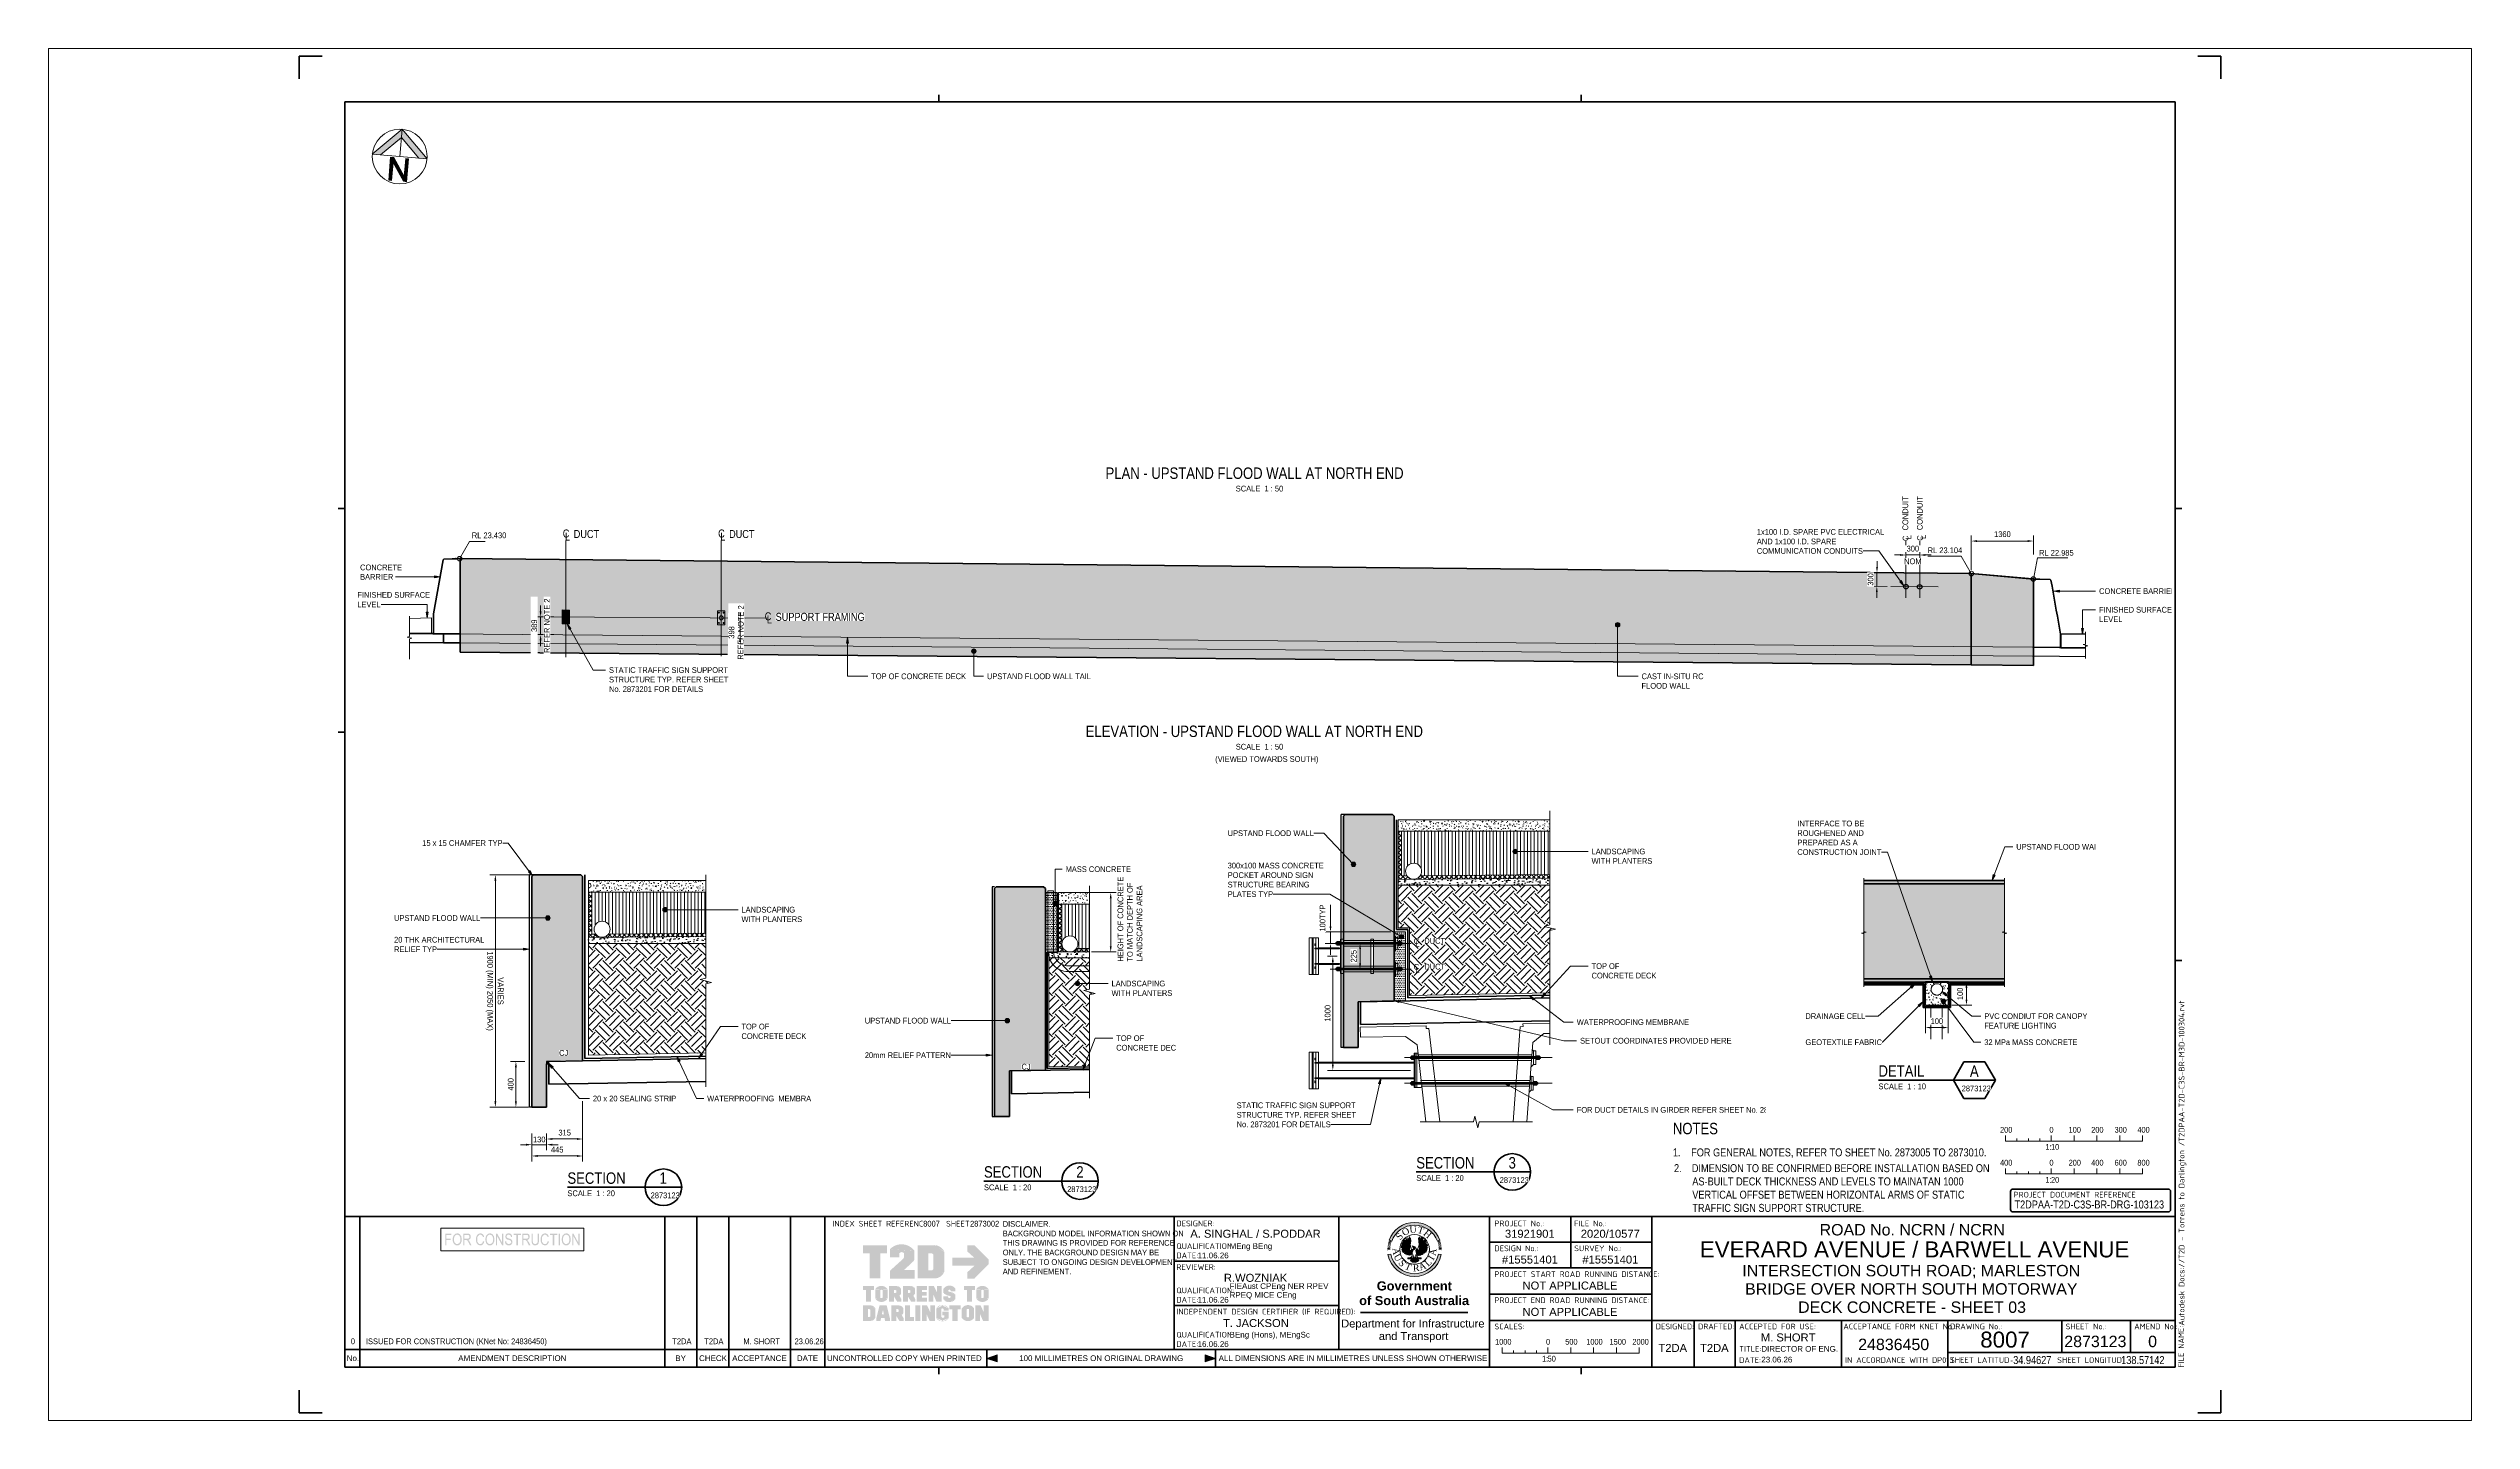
# Paper-space layout 'Layout1' of a CAD drawing. Header units: metres. Extents: x -0.11 to 0.95, y 0 to 0.6.
# The model-space entities are those that its viewports show. They can reach past a viewport. Long polylines and large blocks are cut down to what shows.
import ezdxf

# ---------------------------------------------------------------- set-up
doc = ezdxf.new("R2010")
doc.units = ezdxf.units.M
for name, pattern in [('Dash', [0.00635, 0.003175, -0.003175]), ('JacobsCenter', [0.015, 0.009, -0.0015, 0.003, -0.0015]), ('JacobsDash', [0.0045, 0.003, -0.0015]), ('JacobsDoubleCenter', [0.0255, 0.015, -0.0015, 0.003, -0.0015, 0.003, -0.0015])]:
    doc.linetypes.add(name, pattern=pattern)
doc.layers.get('Defpoints').update_dxf_attribs({"color": 41})
for name, color, linetype, lineweight in [('A-ANNO-DIMS', 7, 'Continuous', 9), ('A-ANNO-NOTE', 7, 'Continuous', 9), ('A-ANNO-NOTE-STAMP', 10, 'Continuous', 18), ('A-DETL', 7, 'Continuous', 13), ('A-DETL-GENF', 7, 'Continuous', 9), ('A-DETL-THIN', 7, 'Continuous', 9), ('A-FLOR', 7, 'Continuous', 50), ('A-FLOR-HDLN', 7, 'JacobsDash', 18), ('A-WALL', 7, 'Continuous', 50), ('A-WALL-HDLN', 7, 'JacobsDash', 18), ('C-TOPO', 7, 'Continuous', 9), ('C-TOPO-HDLN', 7, 'Dash', 9), ('G-ANNO-DIMS', 7, 'Continuous', 9), ('G-ANNO-TEXT', 7, 'Continuous', 9), ('G-ANNO-TTLB', 7, 'Continuous', 9), ('G-IMPT', 7, 'Continuous', 13), ('S-BEAM', 7, 'Continuous', 50), ('S-BEAM-HDLN', 7, 'JacobsDash', 18), ('S-FSTN', 7, 'Continuous', 18)]:
    doc.layers.add(name, color=color, linetype=linetype, lineweight=lineweight)
doc.layers.add('G-ANNO-NPLT', color=191, linetype='Continuous', plot=False)
doc.layers.get('G-ANNO-NPLT').freeze()
doc.styles.add('Arial', font='arial.ttf', dxfattribs={"height": 0.0025})
doc.styles.add('Arial Narrow', font='ARIALN.TTF', dxfattribs={"height": 0.175})
doc.styles.add('Arial Narrow_1', font='ARIALN.TTF', dxfattribs={"height": 0.125})
doc.styles.add('Arial Narrow_2', font='ARIALN.TTF', dxfattribs={"height": 0.0025})
doc.styles.add('Arial Narrow_3', font='ARIALN.TTF', dxfattribs={"height": 0.05})
doc.styles.add('Arial Narrow_4', font='ARIALN.TTF', dxfattribs={"height": 0.0035})
doc.styles.add('Arial Narrow_5', font='ARIALN.TTF', dxfattribs={"height": 0.005})
doc.styles.add('Arial Narrow_6', font='ARIALN.TTF', dxfattribs={"height": 0.025})
doc.styles.add('Arial Narrow_7', font='ARIALN.TTF', dxfattribs={"width": 0.9, "height": 0.0025})
doc.styles.add('Arial_1', font='arial.ttf', dxfattribs={"height": 0.0035})
doc.styles.add('Arial_2', font='arial.ttf', dxfattribs={"height": 0.005})
doc.styles.add('Arial_3', font='arial.ttf', dxfattribs={"height": 0.007})
doc.styles.add('Arial_B', font='arialbd.ttf', dxfattribs={"height": 0.004})
doc.styles.add('ISOCPEUR', font='isocpeur.ttf', dxfattribs={"height": 0.0025})
doc.styles.add('Times New Roman', font='times.ttf', dxfattribs={"height": 0.008001})
doc.dimstyles.new('Dimension_Standard_O__mm_', dxfattribs={"dimscale": 0.3048, "dimtxt": 0.127929, "dimasz": 0.410105, "dimexe": 0.393701, "dimexo": 0.246063, "dimgap": 0.246063, "dimtad": 1, "dimdec": 0, "dimlfac": 1000, "dimzin": 0, "dimdsep": 46, "dimtxsty": 'Arial Narrow_1', "dimsah": 1, "dimcen": 0.09, "dimaunit": 1, "dimadec": 4, "dimazin": 0, "dimtfac": 1, "dimtdec": 4, "dimtix": 1, "dimtmove": 0, "dimatfit": 3, "dimfxl": 1, "dimtvp": 1, "dimtfill": 1, "dimtolj": 1, "dimtzin": 0, "dimlwd": 18, "dimlwe": 18, "dimarcsym": 2})
doc.dimstyles.new('Dimension_Standard_O__mm__1', dxfattribs={"dimscale": 0.3048, "dimtxt": 0.051172, "dimasz": 0.164042, "dimexe": 0.15748, "dimexo": 0.098425, "dimgap": 0.098425, "dimtad": 1, "dimdec": 0, "dimlfac": 1000, "dimzin": 0, "dimdsep": 46, "dimtxsty": 'Arial Narrow_3', "dimsah": 1, "dimcen": 0.09, "dimaunit": 1, "dimadec": 4, "dimazin": 0, "dimtfac": 1, "dimtdec": 4, "dimtix": 1, "dimtmove": 0, "dimatfit": 3, "dimfxl": 1, "dimtvp": 1, "dimtfill": 1, "dimtolj": 1, "dimtzin": 0, "dimlwd": 18, "dimlwe": 18, "dimarcsym": 2})
doc.dimstyles.new('Dimension_Standard_O__mm__2', dxfattribs={"dimscale": 0.3048, "dimtxt": 0.127929, "dimasz": 0.410105, "dimexe": 0.393701, "dimexo": 0.246063, "dimgap": 0.246063, "dimtad": 1, "dimdec": 0, "dimlfac": 1000, "dimzin": 0, "dimdsep": 46, "dimtxsty": 'Arial Narrow_1', "dimsah": 1, "dimcen": 0.09, "dimaunit": 1, "dimadec": 4, "dimazin": 0, "dimtfac": 1, "dimtdec": 4, "dimtix": 1, "dimtmove": 2, "dimatfit": 3, "dimfxl": 1, "dimtvp": 1, "dimtfill": 1, "dimtolj": 1, "dimtzin": 0, "dimlwd": 18, "dimlwe": 18, "dimarcsym": 2})
doc.dimstyles.new('Dimension_Standard_O__mm__3', dxfattribs={"dimscale": 0.3048, "dimtxt": 0.051172, "dimasz": 0.164042, "dimexe": 0.15748, "dimexo": 0.098425, "dimgap": 0.098425, "dimtad": 1, "dimdec": 0, "dimlfac": 1000, "dimzin": 0, "dimdsep": 46, "dimtxsty": 'Arial Narrow_3', "dimsah": 1, "dimcen": 0.09, "dimaunit": 1, "dimadec": 4, "dimazin": 0, "dimtfac": 1, "dimtdec": 4, "dimtix": 1, "dimtmove": 2, "dimatfit": 3, "dimfxl": 1, "dimtvp": 1, "dimtfill": 1, "dimtolj": 1, "dimtzin": 0, "dimlwd": 18, "dimlwe": 18, "dimarcsym": 2})
doc.dimstyles.new('Dimension_Standard_O__mm__4', dxfattribs={"dimscale": 0.3048, "dimtxt": 0.025586, "dimasz": 0.082021, "dimexe": 0.07874, "dimexo": 0.049213, "dimgap": 0.049213, "dimtad": 1, "dimdec": 0, "dimlfac": 1000, "dimzin": 0, "dimdsep": 46, "dimtxsty": 'Arial Narrow_6', "dimsah": 1, "dimcen": 0.09, "dimaunit": 1, "dimadec": 4, "dimazin": 0, "dimtfac": 1, "dimtdec": 4, "dimtix": 1, "dimtmove": 0, "dimatfit": 3, "dimfxl": 1, "dimtvp": 1, "dimtfill": 1, "dimtolj": 1, "dimtzin": 0, "dimlwd": 18, "dimlwe": 18, "dimarcsym": 2})
doc.dimstyles.new('Dimension_Standard_T__mm_', dxfattribs={"dimscale": 0.3048, "dimtxt": 0.051172, "dimasz": 0.164042, "dimexe": 0.15748, "dimexo": 0.098425, "dimgap": 0.065617, "dimtad": 1, "dimdec": 0, "dimlfac": 1000, "dimzin": 0, "dimdsep": 46, "dimtxsty": 'Arial Narrow_3', "dimsah": 1, "dimcen": 0.09, "dimaunit": 1, "dimadec": 4, "dimazin": 0, "dimtfac": 1, "dimtdec": 4, "dimtix": 1, "dimtmove": 0, "dimatfit": 3, "dimfxl": 1, "dimtvp": 1, "dimtolj": 1, "dimtzin": 0, "dimlwd": 18, "dimlwe": 18, "dimarcsym": 2})
pattern_1 = [(50, (393.55044, 22.258), (0.09255, -0.008094), [0.00968, -0.10645]), (355, (393.55044, 22.258), (-0.017899, 0.09706), [0.00774, -0.08516]), (100.451, (393.55844, 22.258), (0.074652, 0.088957), [0.00822, -0.09047]), (46.184, (393.55044, 22.284), (0.137706, -0.021356), [0.01452, -0.15968]), (96.636, (393.56144, 22.282), (0.120603, 0.12569), [0.01234, -0.1357]), (351.184, (393.55044, 22.284), (0.1206, 0.12569), [0.01161, -0.12774]), (21, (393.56344, 22.278), (0.077022, -0.051948), [0.00968, -0.10645]), (326, (393.56344, 22.278), (0.0314, 0.093568), [0.00774, -0.08516]), (71.451, (393.56944, 22.273), (0.10842, 0.041612), [0.00822, -0.09047]), (37.5, (393.550437, 22.258), (0.0015678, 0.0429498), [0.00067, -0.08346, 0.00067, -0.08578, -0.08548]), (37.5, (393.550437, 22.258), (0.0015678, 0.0429498), [-0.17058, 0.00067, -0.08481]), (7.5, (393.550437, 22.258), (0.033947, 0.0508964), [0.00067, -0.04862, 0.00067, -0.08152, -0.03258]), (7.5, (393.550437, 22.258), (0.033947, 0.0508964), [-0.13148, 0.00067, -0.03191]), (327.5, (393.521437, 22.258), (0.0688804, -0.0029161), [0.00067, -0.03159, 0.00067, -0.09997, -0.13355]), (327.5, (393.521437, 22.258), (0.0688804, -0.0029161), [-0.1329, 0.00067, -0.13288]), (317.5, (393.508437, 22.258), (0.075246, 0.012918), [0.00067, -0.04126, 0.00067, -0.06617, -0.09484]), (317.5, (393.508437, 22.258), (0.075246, 0.012918), [-0.10877, 0.00067, -0.09417])]

# ---------------------------------------------------------------- blocks, each defined once
blk = doc.blocks.new('T2DPAA-T2D-PWA-DE-XRF-000001 - Drawing3_dwg-8554483-DECK CONCRETE - SHEET 03')
at = {"layer": 'G-IMPT'}
h = blk.add_hatch(color=256, dxfattribs=at)
edge = h.paths.add_edge_path()
edge.add_line((0.1549, 0.1015), (0.1515, 0.1021))
edge.add_arc((0.1226, 0.1077), 0.0295, 190.997, 349.003, ccw=False)
edge.add_line((0.0937, 0.1021), (0.0903, 0.1015))
edge.add_arc((0.1226, 0.1077), 0.0329, 190.997, 349.003)
edge = h.paths.add_edge_path()
edge.add_arc((0.1226, 0.1077), 0.0329, 20.0475, 159.9525, ccw=False)
edge.add_line((0.1535, 0.119), (0.1503, 0.1178))
edge.add_arc((0.1226, 0.1077), 0.0295, 20.0475, 159.9525)
edge.add_line((0.0949, 0.1178), (0.0917, 0.119))
h = blk.add_hatch(color=256, dxfattribs=at)
edge = h.paths.add_edge_path()
edge.add_arc((0.1226, 0.1077), 0.0329, 161.3902, 162.9856, ccw=False)
edge.add_line((0.0915, 0.1183), (0.0914, 0.1182))
edge.add_line((0.0915, 0.1183), (0.0947, 0.1172))
edge.add_line((0.0947, 0.1171), (0.0947, 0.1172))
edge.add_arc((0.1226, 0.1077), 0.0295, 161.3902, 162.9856)
edge.add_line((0.0944, 0.1163), (0.0911, 0.1174))
h = blk.add_hatch(color=256, dxfattribs=at)
edge = h.paths.add_edge_path()
edge.add_line((0.1206, 0.1074), (0.1207, 0.1074))
edge.add_line((0.1207, 0.1074), (0.1206, 0.1074))
edge = h.paths.add_edge_path()
edge.add_line((0.1166, 0.11), (0.1166, 0.1074))
edge.add_line((0.1166, 0.1074), (0.1183, 0.1065))
edge.add_line((0.1183, 0.1065), (0.119, 0.1076))
edge.add_line((0.119, 0.1076), (0.1204, 0.1079))
edge.add_line((0.1204, 0.1079), (0.1207, 0.1074))
edge.add_line((0.1207, 0.1074), (0.1211, 0.1067))
edge.add_line((0.1211, 0.1067), (0.1187, 0.1008))
edge.add_line((0.1187, 0.1008), (0.1178, 0.1012))
edge.add_line((0.1178, 0.1012), (0.1166, 0.1008))
edge.add_line((0.1166, 0.1008), (0.1161, 0.1012))
edge.add_line((0.1161, 0.1012), (0.1147, 0.101))
edge.add_line((0.1147, 0.101), (0.1143, 0.1017))
edge.add_line((0.1143, 0.1017), (0.1131, 0.1012))
edge.add_line((0.1131, 0.1012), (0.1128, 0.1022))
edge.add_line((0.1128, 0.1022), (0.1119, 0.1019))
edge.add_line((0.1119, 0.1019), (0.1119, 0.1029))
edge.add_line((0.1119, 0.1029), (0.1105, 0.1027))
edge.add_line((0.1105, 0.1027), (0.1107, 0.1043))
edge.add_line((0.1107, 0.1043), (0.1091, 0.1041))
edge.add_line((0.1091, 0.1041), (0.1095, 0.1057))
edge.add_line((0.1095, 0.1057), (0.1077, 0.106))
edge.add_line((0.1077, 0.106), (0.1081, 0.1069))
edge.add_line((0.1081, 0.1069), (0.1072, 0.1074))
edge.add_line((0.1072, 0.1074), (0.1081, 0.1091))
edge.add_line((0.1081, 0.1091), (0.1069, 0.11))
edge.add_line((0.1069, 0.11), (0.1081, 0.1112))
edge.add_line((0.1081, 0.1112), (0.1069, 0.1122))
edge.add_line((0.1069, 0.1122), (0.1085, 0.113))
edge.add_line((0.1085, 0.113), (0.1072, 0.1143))
edge.add_line((0.1072, 0.1143), (0.1095, 0.1145))
edge.add_line((0.1095, 0.1145), (0.1081, 0.116))
edge.add_line((0.1081, 0.116), (0.1105, 0.116))
edge.add_line((0.1105, 0.116), (0.1088, 0.1179))
edge.add_line((0.1088, 0.1179), (0.1119, 0.1163))
edge.add_line((0.1119, 0.1163), (0.1105, 0.1193))
edge.add_line((0.1105, 0.1193), (0.1138, 0.1172))
edge.add_line((0.1138, 0.1172), (0.1121, 0.121))
edge.add_line((0.1121, 0.121), (0.1147, 0.1181))
edge.add_line((0.1147, 0.1181), (0.1143, 0.1224))
edge.add_line((0.1143, 0.1224), (0.1159, 0.1188))
edge.add_line((0.1159, 0.1188), (0.1166, 0.1236))
edge.add_line((0.1166, 0.1236), (0.1171, 0.1207))
edge.add_line((0.1171, 0.1207), (0.1178, 0.1214))
edge.add_line((0.1178, 0.1214), (0.118, 0.1179))
edge.add_line((0.118, 0.1179), (0.1171, 0.1131))
edge.add_line((0.1171, 0.1131), (0.1178, 0.111))
edge.add_line((0.1178, 0.111), (0.1166, 0.11))
for points in [[(0.1105, 0.1193), (0.1088, 0.1179), (0.1119, 0.1163)], [(0.1369, 0.1093), (0.1385, 0.1081), (0.1367, 0.1074), (0.1376, 0.106), (0.1357, 0.106), (0.1367, 0.1043), (0.1348, 0.1043), (0.1348, 0.1031), (0.1336, 0.1034), (0.1331, 0.1022), (0.1322, 0.1024), (0.1317, 0.1015), (0.1305, 0.1017), (0.1301, 0.101), (0.1296, 0.1015), (0.1291, 0.1005), (0.1286, 0.1008), (0.1277, 0.1003), (0.1275, 0.101), (0.1268, 0.1003), (0.1251, 0.1029), (0.1242, 0.1065), (0.1246, 0.1076), (0.1263, 0.1076), (0.127, 0.1067), (0.1284, 0.1072), (0.1291, 0.11), (0.1275, 0.1112), (0.1282, 0.1133), (0.1275, 0.1219), (0.1284, 0.121), (0.1289, 0.1236), (0.1294, 0.1193), (0.1312, 0.1226), (0.1305, 0.1191), (0.1331, 0.1212), (0.1317, 0.1179), (0.1348, 0.1195), (0.1324, 0.116), (0.1364, 0.1179), (0.1341, 0.1155), (0.1371, 0.116), (0.1355, 0.1143), (0.1381, 0.1141), (0.1364, 0.1131), (0.1383, 0.1124), (0.1367, 0.1114), (0.1385, 0.11)], [(0.1312, 0.1226), (0.1331, 0.1212), (0.1305, 0.1191)], [(0.1348, 0.1195), (0.1364, 0.1179), (0.1324, 0.116)], [(0.1069, 0.1122), (0.1069, 0.11), (0.1081, 0.1112)], [(0.1081, 0.116), (0.1072, 0.1143), (0.1095, 0.1145)], [(0.1077, 0.106), (0.1091, 0.1041), (0.1095, 0.1057)], [(0.1105, 0.1027), (0.1119, 0.1019), (0.1119, 0.1029)], [(0.1225, 0.0967), (0.1233, 0.0985), (0.1277, 0.0943), (0.1263, 0.0929), (0.1237, 0.092), (0.1202, 0.0924), (0.1176, 0.0943), (0.1218, 0.0984)], [(0.1291, 0.1005), (0.1301, 0.101), (0.1296, 0.1015)], [(0.1317, 0.1015), (0.1331, 0.1022), (0.1322, 0.1024)], [(0.1383, 0.1124), (0.1381, 0.1141), (0.1364, 0.1131)]]:
    blk.add_hatch(color=256, dxfattribs=at).paths.add_polyline_path(points)
h = blk.add_hatch(color=256, dxfattribs=at)
edge = h.paths.add_edge_path()
edge.add_line((0.154, 0.1174), (0.1508, 0.1163))
edge.add_arc((0.1226, 0.1077), 0.0295, 17.0144, 18.6098)
edge.add_line((0.1505, 0.1172), (0.1505, 0.1171))
edge.add_line((0.1505, 0.1172), (0.1537, 0.1183))
edge.add_line((0.1538, 0.1182), (0.1537, 0.1183))
edge.add_arc((0.1226, 0.1077), 0.0329, 17.0144, 18.6098, ccw=False)
h = blk.add_hatch(color=256, dxfattribs=at)
edge = h.paths.add_edge_path()
edge.add_line((0.0931, 0.1083), (0.0897, 0.1083))
edge.add_arc((0.1226, 0.1077), 0.0329, 177.3415, 178.9368, ccw=False)
edge.add_line((0.0897, 0.1094), (0.0897, 0.1093))
edge.add_line((0.0897, 0.1094), (0.0932, 0.1092))
edge.add_line((0.0932, 0.1091), (0.0932, 0.1092))
edge.add_arc((0.1226, 0.1077), 0.0295, 177.3415, 178.9368)
h = blk.add_hatch(color=256, dxfattribs=at)
edge = h.paths.add_edge_path()
edge.add_line((0.0931, 0.1069), (0.0897, 0.1068))
edge.add_arc((0.1226, 0.1077), 0.0329, 180, 181.5953, ccw=False)
edge.add_line((0.0897, 0.1078), (0.0897, 0.1077))
edge.add_line((0.0897, 0.1078), (0.0931, 0.1078))
edge.add_line((0.0931, 0.1077), (0.0931, 0.1078))
edge.add_arc((0.1226, 0.1077), 0.0295, 180, 181.5953)
h = blk.add_hatch(color=256, dxfattribs=at)
edge = h.paths.add_edge_path()
edge.add_arc((0.1226, 0.1077), 0.0329, 174.6829, 176.2783, ccw=False)
edge.add_line((0.0899, 0.1109), (0.0898, 0.1108))
edge.add_line((0.0899, 0.1109), (0.0933, 0.1106))
edge.add_line((0.0933, 0.1105), (0.0933, 0.1106))
edge.add_arc((0.1226, 0.1077), 0.0295, 174.6829, 176.2783)
edge.add_line((0.0932, 0.1096), (0.0898, 0.1099))
h = blk.add_hatch(color=256, dxfattribs=at)
edge = h.paths.add_edge_path()
edge.add_arc((0.1226, 0.1077), 0.0329, 172.0244, 173.6197, ccw=False)
edge.add_line((0.09, 0.1124), (0.09, 0.1123))
edge.add_line((0.09, 0.1124), (0.0934, 0.1119))
edge.add_line((0.0934, 0.1118), (0.0934, 0.1119))
edge.add_arc((0.1226, 0.1077), 0.0295, 172.0244, 173.6197)
edge.add_line((0.0933, 0.111), (0.0899, 0.1114))
h = blk.add_hatch(color=256, dxfattribs=at)
edge = h.paths.add_edge_path()
edge.add_arc((0.1226, 0.1077), 0.0329, 169.3658, 170.9612, ccw=False)
edge.add_line((0.0903, 0.1139), (0.0903, 0.1138))
edge.add_line((0.0903, 0.1139), (0.0937, 0.1133))
edge.add_line((0.0936, 0.1132), (0.0937, 0.1133))
edge.add_arc((0.1226, 0.1077), 0.0295, 169.3658, 170.9612)
edge.add_line((0.0935, 0.1124), (0.0901, 0.1129))
h = blk.add_hatch(color=256, dxfattribs=at)
edge = h.paths.add_edge_path()
edge.add_arc((0.1226, 0.1077), 0.0329, 166.7073, 168.3026, ccw=False)
edge.add_line((0.0906, 0.1154), (0.0906, 0.1153))
edge.add_line((0.0906, 0.1154), (0.0939, 0.1146))
edge.add_line((0.0939, 0.1145), (0.0939, 0.1146))
edge.add_arc((0.1226, 0.1077), 0.0295, 166.7073, 168.3026)
edge.add_line((0.0937, 0.1137), (0.0904, 0.1144))
h = blk.add_hatch(color=256, dxfattribs=at)
edge = h.paths.add_edge_path()
edge.add_line((0.0941, 0.115), (0.0907, 0.1159))
edge.add_arc((0.1226, 0.1077), 0.0329, 164.0488, 165.6441, ccw=False)
edge.add_line((0.091, 0.1169), (0.091, 0.1168))
edge.add_line((0.091, 0.1169), (0.0943, 0.1159))
edge.add_line((0.0943, 0.1158), (0.0943, 0.1159))
edge.add_arc((0.1226, 0.1077), 0.0295, 164.0488, 165.6441)
h = blk.add_hatch(color=256, dxfattribs=at)
edge = h.paths.add_edge_path()
edge.add_line((0.1232, 0.1095), (0.1225, 0.1076))
edge.add_line((0.1225, 0.1076), (0.1207, 0.1074))
edge.add_line((0.1207, 0.1074), (0.1207, 0.1074))
edge.add_line((0.1207, 0.1074), (0.1216, 0.1086))
edge.add_line((0.1216, 0.1086), (0.1197, 0.1119))
edge.add_line((0.1197, 0.1119), (0.1232, 0.1107))
edge.add_line((0.1232, 0.1107), (0.1239, 0.1098))
edge.add_line((0.1239, 0.1098), (0.1232, 0.1095))
h = blk.add_hatch(color=256, dxfattribs=at)
edge = h.paths.add_edge_path()
edge.add_arc((0.1226, 0.1077), 0.0295, 14.3559, 15.9512)
edge.add_line((0.1509, 0.1159), (0.1509, 0.1158))
edge.add_line((0.1509, 0.1159), (0.1542, 0.1169))
edge.add_line((0.1542, 0.1168), (0.1542, 0.1169))
edge.add_arc((0.1226, 0.1077), 0.0329, 14.3559, 15.9512, ccw=False)
edge.add_line((0.1545, 0.1159), (0.1511, 0.115))
h = blk.add_hatch(color=256, dxfattribs=at)
edge = h.paths.add_edge_path()
edge.add_line((0.1548, 0.1144), (0.1514, 0.1137))
edge.add_arc((0.1226, 0.1077), 0.0295, 11.6974, 13.2927)
edge.add_line((0.1512, 0.1146), (0.1513, 0.1145))
edge.add_line((0.1512, 0.1146), (0.1546, 0.1154))
edge.add_line((0.1546, 0.1153), (0.1546, 0.1154))
edge.add_arc((0.1226, 0.1077), 0.0329, 11.6974, 13.2927, ccw=False)
h = blk.add_hatch(color=256, dxfattribs=at)
edge = h.paths.add_edge_path()
edge.add_arc((0.1226, 0.1077), 0.0295, 9.0388, 10.6342)
edge.add_line((0.1515, 0.1133), (0.1515, 0.1132))
edge.add_line((0.1515, 0.1133), (0.1549, 0.1139))
edge.add_line((0.1549, 0.1138), (0.1549, 0.1139))
edge.add_arc((0.1226, 0.1077), 0.0329, 9.0388, 10.6342, ccw=False)
edge.add_line((0.1551, 0.1129), (0.1517, 0.1124))
h = blk.add_hatch(color=256, dxfattribs=at)
edge = h.paths.add_edge_path()
edge.add_arc((0.1226, 0.1077), 0.0295, 6.3803, 7.9756)
edge.add_line((0.1518, 0.1119), (0.1518, 0.1118))
edge.add_line((0.1518, 0.1119), (0.1552, 0.1124))
edge.add_line((0.1552, 0.1123), (0.1552, 0.1124))
edge.add_arc((0.1226, 0.1077), 0.0329, 6.3803, 7.9756, ccw=False)
edge.add_line((0.1553, 0.1114), (0.1519, 0.111))
h = blk.add_hatch(color=256, dxfattribs=at)
edge = h.paths.add_edge_path()
edge.add_line((0.1554, 0.1099), (0.152, 0.1096))
edge.add_arc((0.1226, 0.1077), 0.0295, 3.7217, 5.3171)
edge.add_line((0.1519, 0.1106), (0.1519, 0.1105))
edge.add_line((0.1519, 0.1106), (0.1553, 0.1109))
edge.add_line((0.1553, 0.1108), (0.1553, 0.1109))
edge.add_arc((0.1226, 0.1077), 0.0329, 3.7217, 5.3171, ccw=False)
h = blk.add_hatch(color=256, dxfattribs=at)
edge = h.paths.add_edge_path()
edge.add_line((0.1555, 0.1083), (0.1521, 0.1083))
edge.add_arc((0.1226, 0.1077), 0.0295, 1.0632, 2.6585)
edge.add_line((0.152, 0.1092), (0.152, 0.1091))
edge.add_line((0.152, 0.1092), (0.1554, 0.1094))
edge.add_line((0.1555, 0.1093), (0.1554, 0.1094))
edge.add_arc((0.1226, 0.1077), 0.0329, 1.0632, 2.6585, ccw=False)
h = blk.add_hatch(color=256, dxfattribs=at)
edge = h.paths.add_edge_path()
edge.add_line((0.1555, 0.1068), (0.152, 0.1069))
edge.add_arc((0.1226, 0.1077), 0.0295, 358.4047, 360)
edge.add_line((0.1521, 0.1078), (0.1521, 0.1077))
edge.add_line((0.1521, 0.1078), (0.1555, 0.1078))
edge.add_line((0.1555, 0.1077), (0.1555, 0.1078))
edge.add_arc((0.1226, 0.1077), 0.0329, 358.4047, 360, ccw=False)
for p, q in [((0.0917, 0.119), (0.0949, 0.1178)), ((0.1105, 0.1193), (0.1088, 0.1179)), ((0.1088, 0.1179), (0.1119, 0.1163)), ((0.1119, 0.1163), (0.1105, 0.1193)), ((0.1305, 0.1191), (0.1312, 0.1226)), ((0.1331, 0.1212), (0.1305, 0.1191)), ((0.1312, 0.1226), (0.1331, 0.1212)), ((0.1324, 0.116), (0.1348, 0.1195)), ((0.1364, 0.1179), (0.1324, 0.116)), ((0.1348, 0.1195), (0.1364, 0.1179)), ((0.1503, 0.1178), (0.1535, 0.119)), ((0.0903, 0.1015), (0.0937, 0.1021)), ((0.1069, 0.1122), (0.1069, 0.11)), ((0.1081, 0.1112), (0.1069, 0.1122)), ((0.1069, 0.11), (0.1081, 0.1112)), ((0.1081, 0.116), (0.1072, 0.1143)), ((0.1072, 0.1143), (0.1095, 0.1145)), ((0.1077, 0.106), (0.1091, 0.1041)), ((0.1095, 0.1057), (0.1077, 0.106)), ((0.1095, 0.1145), (0.1081, 0.116)), ((0.1091, 0.1041), (0.1095, 0.1057)), ((0.1119, 0.1029), (0.1105, 0.1027)), ((0.1105, 0.1027), (0.1119, 0.1019)), ((0.1119, 0.1019), (0.1119, 0.1029)), ((0.115, 0.0967), (0.1197, 0.0967)), ((0.1211, 0.1003), (0.1173, 0.0974)), ((0.1244, 0.1003), (0.1272, 0.0974)), ((0.1256, 0.0967), (0.1308, 0.0967)), ((0.1296, 0.1015), (0.1291, 0.1005)), ((0.1291, 0.1005), (0.1301, 0.101)), ((0.1301, 0.101), (0.1296, 0.1015)), ((0.1322, 0.1024), (0.1317, 0.1015)), ((0.1317, 0.1015), (0.1331, 0.1022)), ((0.1331, 0.1022), (0.1322, 0.1024)), ((0.1381, 0.1141), (0.1364, 0.1131)), ((0.1364, 0.1131), (0.1383, 0.1124)), ((0.1383, 0.1124), (0.1381, 0.1141)), ((0.1515, 0.1021), (0.1549, 0.1015))]:
    blk.add_line(p, q, dxfattribs=at)
at = {"layer": 'G-IMPT', "flags": 128}
for points in [[(0.1085, 0.113), (0.1072, 0.1143), (0.1095, 0.1145), (0.1081, 0.116), (0.1105, 0.116), (0.1088, 0.1179), (0.1119, 0.1163), (0.1105, 0.1193), (0.1138, 0.1172), (0.1121, 0.121), (0.1147, 0.1181), (0.1143, 0.1224), (0.1159, 0.1188), (0.1166, 0.1236), (0.1171, 0.1207), (0.1178, 0.1214), (0.118, 0.1179), (0.1171, 0.1131), (0.119, 0.1076), (0.1204, 0.1079), (0.1211, 0.1067), (0.1187, 0.1008), (0.1178, 0.1012), (0.1166, 0.1008), (0.1161, 0.1012), (0.1147, 0.101), (0.1143, 0.1017), (0.1131, 0.1012), (0.1128, 0.1022), (0.1119, 0.1019), (0.1119, 0.1029), (0.1105, 0.1027), (0.1107, 0.1043), (0.1091, 0.1041), (0.1095, 0.1057), (0.1077, 0.106), (0.1081, 0.1069), (0.1072, 0.1074), (0.1081, 0.1091), (0.1069, 0.11), (0.1081, 0.1112), (0.1069, 0.1122), (0.1087, 0.1131)], [(0.1199, 0.1031), (0.1225, 0.0967), (0.1251, 0.1029), (0.1242, 0.1065), (0.1246, 0.1076), (0.1263, 0.1076), (0.1282, 0.1133), (0.1275, 0.1219), (0.1284, 0.121), (0.1289, 0.1236), (0.1294, 0.1193), (0.1312, 0.1226), (0.1305, 0.1191), (0.1331, 0.1212), (0.1317, 0.1179), (0.1348, 0.1195), (0.1324, 0.116), (0.1364, 0.1179), (0.1341, 0.1155), (0.1371, 0.116), (0.1355, 0.1143), (0.1381, 0.1141), (0.1364, 0.1131), (0.1383, 0.1124), (0.1367, 0.1114), (0.1385, 0.11), (0.1369, 0.1093), (0.1385, 0.1081), (0.1367, 0.1074), (0.1376, 0.106), (0.1357, 0.106), (0.1367, 0.1043), (0.1348, 0.1043), (0.1348, 0.1031), (0.1336, 0.1034), (0.1331, 0.1022), (0.1322, 0.1024), (0.1317, 0.1015), (0.1305, 0.1017), (0.1301, 0.101), (0.1296, 0.1015), (0.1291, 0.1005), (0.1286, 0.1008), (0.1277, 0.1003), (0.1275, 0.101), (0.1268, 0.1003), (0.1251, 0.1029)], [(0.1206, 0.0974), (0.1145, 0.0974), (0.1145, 0.0962), (0.1194, 0.0962)], [(0.119, 0.1076), (0.1183, 0.1065), (0.1166, 0.1074), (0.1166, 0.11), (0.1178, 0.111)], [(0.1218, 0.0984), (0.1176, 0.0943), (0.1202, 0.0924), (0.1237, 0.092), (0.1263, 0.0929), (0.1277, 0.0943), (0.1233, 0.0985)], [(0.1239, 0.1098), (0.1244, 0.1091), (0.1246, 0.1076)], [(0.1246, 0.0974), (0.1308, 0.0974), (0.1308, 0.0962), (0.126, 0.0962)], [(0.1263, 0.1076), (0.127, 0.1067), (0.1284, 0.1072), (0.1291, 0.11), (0.1275, 0.1112)]]:
    blk.add_lwpolyline(points, dxfattribs=at)
blk.add_lwpolyline([(0.1206, 0.1074), (0.1216, 0.1086), (0.1197, 0.1119), (0.1232, 0.1107), (0.1239, 0.1098), (0.1232, 0.1095), (0.1225, 0.1076)], close=True, dxfattribs=at)
at = {"layer": 'G-IMPT'}
blk.add_circle((0.1226, 0.1077), 0.018, dxfattribs=at)
for radius, start, end in [(0.0329, 20.0475, 159.9525), (0.0295, 20.0475, 159.9525), (0.0329, 190.997, 349.003), (0.0295, 190.997, 349.003)]:
    blk.add_arc((0.1226, 0.1077), radius, start, end, dxfattribs=at)
at = {"layer": 'G-IMPT', "lineweight": 9, "char_height": 0.008, "attachment_point": 2, "line_spacing_factor": 1.029793, "style": 'Times New Roman'}
for s, insert, width, rotation in [('S', (0.1012, 0.1263), 0.008041, 49.0663), ('O', (0.1099, 0.133), 0.010353, 26.6943), ('U', (0.1205, 0.136), 0.010353, 4.3222), ('T', (0.1314, 0.1347), 0.008744, 341.9502), ('H', (0.141, 0.1293), 0.010353, 319.5782), ('A', (0.104, 0.106), 0.010353, 279.6978), ('U', (0.1058, 0.0996), 0.010353, 300.15), ('S', (0.1107, 0.0935), 0.008041, 310.3575), ('T', (0.1164, 0.0903), 0.008744, 336.9699), ('R', (0.1244, 0.0893), 0.009549, 3.701), ('A', (0.1307, 0.0909), 0.010353, 21.3382), ('L', (0.1363, 0.0949), 0.008744, 42.375), ('I', (0.1395, 0.0995), 0.004825, 60.5783), ('A', (0.141, 0.1048), 0.010353, 83.64)]:
    blk.add_mtext(s, dxfattribs=dict(at, insert=insert, width=width, rotation=rotation))
blk = doc.blocks.new('T2DPAA-T2D-PWA-DE-XRF-000001 - Standard-8554985-DECK CONCRETE - SHEET 03')
at = {"layer": 'G-ANNO-TTLB', "true_color": 0x1d4a5c}
h = blk.add_hatch(color=139, dxfattribs=at)
edge = h.paths.add_edge_path()
edge.add_line((0.2623, 0.0443), (0.2623, 0.0452))
edge.add_arc((0.2616, 0.044), 0.00145, 58.8241, 99.793)
edge.add_line((0.2613, 0.0454), (0.2613, 0.0441))
edge.add_arc((0.2616, 0.0455), 0.00141, 259.7202, 301.6629)
edge = h.paths.add_edge_path()
edge.add_arc((0.2625, 0.0448), 0.00224, 301.808, 330.1086, ccw=False)
edge.add_line((0.2637, 0.0429), (0.2645, 0.0415))
edge.add_line((0.2645, 0.0415), (0.2645, 0.0403))
edge.add_line((0.2645, 0.0403), (0.2627, 0.0403))
edge.add_line((0.2627, 0.0403), (0.2613, 0.0425))
edge.add_line((0.2613, 0.0425), (0.2613, 0.0403))
edge.add_line((0.2613, 0.0403), (0.2591, 0.0403))
edge.add_line((0.2591, 0.0403), (0.2591, 0.0471))
edge.add_line((0.2591, 0.0471), (0.2624, 0.0471))
edge.add_arc((0.2623, 0.0446), 0.00248, 32.8357, 87.7033, ccw=False)
edge.add_line((0.2644, 0.046), (0.2644, 0.0437))
edge = h.paths.add_edge_path()
edge.add_line((0.2674, 0.0527), (0.2674, 0.0537))
edge.add_arc((0.2667, 0.0524), 0.00145, 58.8241, 99.793)
edge.add_line((0.2665, 0.0539), (0.2665, 0.0526))
edge.add_arc((0.2667, 0.0539), 0.00141, 259.7202, 301.6629)
edge = h.paths.add_edge_path()
edge.add_arc((0.2676, 0.0532), 0.00224, 301.808, 330.1086, ccw=False)
edge.add_line((0.2688, 0.0513), (0.2696, 0.0499))
edge.add_line((0.2696, 0.0499), (0.2696, 0.0487))
edge.add_line((0.2696, 0.0487), (0.2678, 0.0487))
edge.add_line((0.2678, 0.0487), (0.2664, 0.051))
edge.add_line((0.2664, 0.051), (0.2664, 0.0487))
edge.add_line((0.2664, 0.0487), (0.2642, 0.0487))
edge.add_line((0.2642, 0.0487), (0.2642, 0.0555))
edge.add_line((0.2642, 0.0555), (0.2676, 0.0555))
edge.add_arc((0.2675, 0.0531), 0.00248, 32.8357, 87.7033, ccw=False)
edge.add_line((0.2695, 0.0544), (0.2695, 0.0521))
edge = h.paths.add_edge_path()
edge.add_line((0.2499, 0.0422), (0.2499, 0.0452))
edge.add_arc((0.2491, 0.0441), 0.00138, 56.3448, 98.7814)
edge.add_line((0.2489, 0.0454), (0.2489, 0.0419))
edge.add_arc((0.2491, 0.0433), 0.00138, 261.2186, 303.6552)
edge = h.paths.add_edge_path()
edge.add_line((0.2613, 0.0527), (0.2613, 0.0537))
edge.add_arc((0.2606, 0.0524), 0.00145, 58.8241, 99.793)
edge.add_line((0.2603, 0.0539), (0.2603, 0.0526))
edge.add_arc((0.2606, 0.0539), 0.00141, 259.7202, 301.6629)
edge = h.paths.add_edge_path()
edge.add_line((0.2502, 0.0403), (0.2467, 0.0403))
edge.add_line((0.2467, 0.0403), (0.2467, 0.0471))
edge.add_line((0.2467, 0.0471), (0.2501, 0.0471))
edge.add_arc((0.25, 0.0447), 0.00241, 26.2483, 85.5583, ccw=False)
edge.add_line((0.2521, 0.0457), (0.2521, 0.0416))
edge.add_arc((0.2502, 0.0424), 0.00209, 270, 338.4707, ccw=False)
h.paths.add_polyline_path([(0.2555, 0.0451), (0.255, 0.0432), (0.2559, 0.0432)])
h.paths.add_polyline_path([(0.2585, 0.0415), (0.2585, 0.0403), (0.2564, 0.0403), (0.2562, 0.0415), (0.2547, 0.0415), (0.2544, 0.0403), (0.2526, 0.0403), (0.2526, 0.0415), (0.254, 0.0471), (0.2571, 0.0471)])
h.paths.add_polyline_path([(0.2673, 0.042), (0.269, 0.042), (0.269, 0.0403), (0.2651, 0.0403), (0.2651, 0.0471), (0.2673, 0.0471)])
h.paths.add_polyline_path([(0.2718, 0.0403), (0.2696, 0.0403), (0.2696, 0.0471), (0.2718, 0.0471)])
h.paths.add_polyline_path([(0.2762, 0.0441), (0.2762, 0.0471), (0.2782, 0.0471), (0.2782, 0.0403), (0.2759, 0.0403), (0.2746, 0.0432), (0.2746, 0.0403), (0.2725, 0.0403), (0.2725, 0.0471), (0.2748, 0.0471)])
edge = h.paths.add_edge_path()
edge.add_arc((0.2817, 0.0424), 0.000774, 214.5178, 325.4822)
edge.add_line((0.2823, 0.0419), (0.2823, 0.0427))
edge.add_line((0.2823, 0.0427), (0.2815, 0.0427))
edge.add_line((0.2815, 0.0427), (0.2815, 0.0443))
edge.add_line((0.2815, 0.0443), (0.2842, 0.0443))
edge.add_line((0.2842, 0.0443), (0.2842, 0.0415))
edge.add_arc((0.2819, 0.0428), 0.00262, 274.1131, 330.4929, ccw=False)
edge.add_arc((0.2815, 0.0434), 0.00327, 260.2337, 279.7663, ccw=False)
edge.add_arc((0.2812, 0.0429), 0.00275, 208.3817, 264.7517, ccw=False)
edge.add_line((0.2788, 0.0416), (0.2788, 0.0458))
edge.add_arc((0.2812, 0.0445), 0.00268, 94.8448, 152.8409, ccw=False)
edge.add_arc((0.2815, 0.0424), 0.00482, 83.0812, 96.9188, ccw=False)
edge.add_arc((0.2818, 0.0444), 0.00278, 31.3102, 83.6241, ccw=False)
edge.add_line((0.2842, 0.0459), (0.2842, 0.0447))
edge.add_line((0.2842, 0.0447), (0.282, 0.0447))
edge.add_line((0.282, 0.0447), (0.282, 0.0455))
edge.add_arc((0.2815, 0.0451), 0.000641, 40.732, 139.268)
edge.add_line((0.281, 0.0455), (0.281, 0.0419))
h.paths.add_polyline_path([(0.2882, 0.0403), (0.2859, 0.0403), (0.2859, 0.0454), (0.2846, 0.0454), (0.2846, 0.0471), (0.2895, 0.0471), (0.2895, 0.0454), (0.2882, 0.0454)])
edge = h.paths.add_edge_path()
edge.add_arc((0.2927, 0.0429), 0.00104, 239.6549, 300.3451)
edge.add_line((0.2932, 0.042), (0.2932, 0.0454))
edge.add_arc((0.2927, 0.0445), 0.00103, 59.5446, 120.4554)
edge.add_line((0.2921, 0.0454), (0.2921, 0.042))
edge = h.paths.add_edge_path()
edge.add_arc((0.2927, 0.0434), 0.00323, 212.7347, 327.2653, ccw=False)
edge.add_line((0.29, 0.0417), (0.29, 0.0458))
edge.add_arc((0.2927, 0.044), 0.00323, 32.6408, 147.3592, ccw=False)
edge.add_line((0.2954, 0.0458), (0.2954, 0.0417))
h.paths.add_polyline_path([(0.3017, 0.0403), (0.2993, 0.0403), (0.298, 0.0432), (0.298, 0.0403), (0.2959, 0.0403), (0.2959, 0.0471), (0.2982, 0.0471), (0.2996, 0.0441), (0.2996, 0.0471), (0.3017, 0.0471)])
edge = h.paths.add_edge_path()
edge.add_arc((0.299, 0.0513), 0.00104, 239.6549, 300.3451)
edge.add_line((0.2995, 0.0504), (0.2995, 0.0538))
edge.add_arc((0.299, 0.0529), 0.00103, 59.5446, 120.4554)
edge.add_line((0.2985, 0.0538), (0.2985, 0.0504))
edge = h.paths.add_edge_path()
edge.add_arc((0.299, 0.0518), 0.00323, 212.7347, 327.2653, ccw=False)
edge.add_line((0.2963, 0.0501), (0.2963, 0.0542))
edge.add_arc((0.299, 0.0524), 0.00323, 32.6408, 147.3592, ccw=False)
edge.add_line((0.3017, 0.0542), (0.3017, 0.0501))
h.paths.add_polyline_path([(0.2945, 0.0487), (0.2923, 0.0487), (0.2923, 0.0538), (0.2909, 0.0538), (0.2909, 0.0555), (0.2958, 0.0555), (0.2958, 0.0538), (0.2945, 0.0538)])
edge = h.paths.add_edge_path()
edge.add_line((0.2872, 0.0518), (0.2872, 0.0499))
edge.add_arc((0.2849, 0.0513), 0.0027, 273.7285, 329.3952, ccw=False)
edge.add_line((0.285, 0.0486), (0.2841, 0.0486))
edge.add_arc((0.2842, 0.0512), 0.00266, 210.1626, 267.7624, ccw=False)
edge.add_line((0.2819, 0.0499), (0.2819, 0.051))
edge.add_line((0.2819, 0.051), (0.2841, 0.051))
edge.add_arc((0.2845, 0.0508), 0.000522, 155.2714, 300.4507)
edge.add_arc((0.2846, 0.0508), 0.000487, 289.6558, 416.8121)
edge.add_line((0.2849, 0.0512), (0.2834, 0.0515))
edge.add_arc((0.2841, 0.054), 0.00253, 213.4271, 255.8381, ccw=False)
edge.add_line((0.2819, 0.0526), (0.2819, 0.0544))
edge.add_arc((0.2846, 0.0525), 0.00325, 35.8397, 144.1603, ccw=False)
edge.add_line((0.2872, 0.0544), (0.2872, 0.0533))
edge.add_line((0.2872, 0.0533), (0.2851, 0.0533))
edge.add_arc((0.2846, 0.0535), 0.000494, 335.3316, 479.9481)
edge.add_arc((0.2845, 0.0535), 0.000428, 103.9979, 246.4243)
edge.add_line((0.2843, 0.0531), (0.2853, 0.0529))
edge.add_arc((0.2849, 0.0501), 0.00281, 35.1328, 82.3403, ccw=False)
h.paths.add_polyline_path([(0.2792, 0.0526), (0.2792, 0.0555), (0.2812, 0.0555), (0.2812, 0.0487), (0.2789, 0.0487), (0.2776, 0.0517), (0.2776, 0.0487), (0.2755, 0.0487), (0.2755, 0.0555), (0.2778, 0.0555)])
h.paths.add_polyline_path([(0.2725, 0.053), (0.2746, 0.053), (0.2746, 0.0513), (0.2725, 0.0513), (0.2725, 0.0504), (0.2748, 0.0504), (0.2748, 0.0487), (0.2703, 0.0487), (0.2703, 0.0555), (0.2748, 0.0555), (0.2748, 0.0538), (0.2725, 0.0538)])
edge = h.paths.add_edge_path()
edge.add_arc((0.2615, 0.0532), 0.00224, 301.808, 330.1086, ccw=False)
edge.add_line((0.2627, 0.0513), (0.2635, 0.0499))
edge.add_line((0.2635, 0.0499), (0.2635, 0.0487))
edge.add_line((0.2635, 0.0487), (0.2617, 0.0487))
edge.add_line((0.2617, 0.0487), (0.2603, 0.051))
edge.add_line((0.2603, 0.051), (0.2603, 0.0487))
edge.add_line((0.2603, 0.0487), (0.2581, 0.0487))
edge.add_line((0.2581, 0.0487), (0.2581, 0.0555))
edge.add_line((0.2581, 0.0555), (0.2614, 0.0555))
edge.add_arc((0.2613, 0.0531), 0.00248, 32.8357, 87.7033, ccw=False)
edge.add_line((0.2634, 0.0544), (0.2634, 0.0521))
edge = h.paths.add_edge_path()
edge.add_line((0.2543, 0.0538), (0.2543, 0.0504))
edge.add_arc((0.2548, 0.0513), 0.00104, 239.6549, 300.3451)
edge.add_line((0.2553, 0.0504), (0.2553, 0.0538))
edge.add_arc((0.2548, 0.0529), 0.00103, 59.5446, 120.4554)
edge = h.paths.add_edge_path()
edge.add_line((0.2521, 0.0501), (0.2521, 0.0542))
edge.add_arc((0.2548, 0.0524), 0.00323, 32.6408, 147.3592, ccw=False)
edge.add_line((0.2575, 0.0542), (0.2575, 0.0501))
edge.add_arc((0.2548, 0.0518), 0.00323, 212.7347, 327.2653, ccw=False)
h.paths.add_polyline_path([(0.2503, 0.0487), (0.248, 0.0487), (0.248, 0.0538), (0.2467, 0.0538), (0.2467, 0.0555), (0.2516, 0.0555), (0.2516, 0.0538), (0.2503, 0.0538)])
h.paths.add_polyline_path([(0.3017, 0.0672), (0.3017, 0.0651), (0.2955, 0.0588), (0.2924, 0.0588), (0.2924, 0.0616), (0.2955, 0.0644), (0.2858, 0.0644), (0.2858, 0.0679), (0.2955, 0.0679), (0.2924, 0.0707), (0.2924, 0.0734), (0.2955, 0.0734)])
edge = h.paths.add_edge_path()
edge.add_line((0.2768, 0.0699), (0.2754, 0.0699))
edge.add_line((0.2754, 0.0699), (0.2754, 0.0624))
edge.add_line((0.2754, 0.0624), (0.2768, 0.0624))
edge.add_arc((0.2767, 0.0633), 0.000915, 277.9427, 335.4563)
edge.add_line((0.2775, 0.0629), (0.2775, 0.0694))
edge.add_arc((0.2767, 0.0689), 0.000957, 31.2517, 83.8556)
edge = h.paths.add_edge_path()
edge.add_line((0.2781, 0.0589), (0.2707, 0.0589))
edge.add_line((0.2707, 0.0589), (0.2707, 0.0734))
edge.add_line((0.2707, 0.0734), (0.2781, 0.0734))
edge.add_arc((0.2777, 0.0683), 0.00519, 26.2483, 85.5583, ccw=False)
edge.add_line((0.2823, 0.0705), (0.2823, 0.0617))
edge.add_arc((0.2781, 0.0634), 0.00451, 270, 338.4707, ccw=False)
edge = h.paths.add_edge_path()
edge.add_line((0.2627, 0.0699), (0.2627, 0.0681))
edge.add_line((0.2627, 0.0681), (0.2585, 0.0681))
edge.add_line((0.2585, 0.0681), (0.2585, 0.0716))
edge.add_arc((0.2636, 0.0668), 0.00703, 37.1177, 136.9917, ccw=False)
edge.add_line((0.2692, 0.071), (0.2692, 0.0671))
edge.add_arc((0.2674, 0.0677), 0.00193, 316.9738, 340.8309, ccw=False)
edge.add_line((0.2688, 0.0664), (0.268, 0.0656))
edge.add_line((0.268, 0.0656), (0.2646, 0.0625))
edge.add_line((0.2646, 0.0625), (0.2693, 0.0625))
edge.add_line((0.2693, 0.0625), (0.2693, 0.0588))
edge.add_line((0.2693, 0.0588), (0.2585, 0.0588))
edge.add_line((0.2585, 0.0588), (0.2585, 0.0622))
edge.add_line((0.2585, 0.0622), (0.2638, 0.067))
edge.add_line((0.2638, 0.067), (0.2647, 0.068))
edge.add_line((0.2647, 0.068), (0.2647, 0.0699))
edge.add_arc((0.2637, 0.0691), 0.00131, 40.7337, 139.2663)
h.paths.add_polyline_path([(0.2467, 0.0734), (0.2573, 0.0734), (0.2573, 0.0698), (0.2544, 0.0698), (0.2544, 0.0589), (0.2496, 0.0589), (0.2496, 0.0699), (0.2467, 0.0699)])
at = {"layer": 'G-IMPT', "lineweight": 9}
for points in [[(0.3055, 0.0254), (0.3055, 0.0239), (0.3055, 0.0224), (0.301, 0.0239)], [(0.3965, 0.0254), (0.401, 0.0239), (0.3965, 0.0224), (0.3965, 0.0239)]]:
    blk.add_hatch(color=256, dxfattribs=at).paths.add_polyline_path(points)
at = {"layer": 'A-ANNO-NOTE'}
for p, q in [((0.5265, 0.0287), (0.5265, 0.0262)), ((0.5265, 0.0262), (0.5865, 0.0262)), ((0.5315, 0.0274), (0.5315, 0.0262)), ((0.5365, 0.0274), (0.5365, 0.0262)), ((0.5415, 0.0274), (0.5415, 0.0262)), ((0.5465, 0.0287), (0.5465, 0.0262)), ((0.5565, 0.0287), (0.5565, 0.0262)), ((0.5665, 0.0287), (0.5665, 0.0262)), ((0.5765, 0.0287), (0.5765, 0.0262)), ((0.5865, 0.0287), (0.5865, 0.0262))]:
    blk.add_line(p, q, dxfattribs=at)
at = {"layer": 'G-ANNO-TTLB', "color": 8, "lineweight": 35, "true_color": 0x808080}
for p, q in [((0, 0.594), (0.01, 0.594)), ((0, 0.584), (0, 0.594)), ((0.831, 0.594), (0.841, 0.594)), ((0.841, 0.594), (0.841, 0.584)), ((0, 0), (0, 0.01)), ((0.01, 0), (0, 0)), ((0.831, 0), (0.841, 0)), ((0.841, 0), (0.841, 0.01))]:
    blk.add_line(p, q, dxfattribs=at)
at = {"layer": 'G-ANNO-TTLB', "lineweight": 100}
for p, q in [((0.02, 0.574), (0.02, 0.02)), ((0.821, 0.574), (0.02, 0.574)), ((0.821, 0.02), (0.821, 0.574)), ((0.23, 0.02), (0.23, 0.086)), ((0.455, 0.086), (0.455, 0.0277)), ((0.521, 0.086), (0.521, 0.02)), ((0.592, 0.086), (0.592, 0.02)), ((0.4645, 0.044), (0.5115, 0.044)), ((0.02, 0.02), (0.821, 0.02))]:
    blk.add_line(p, q, dxfattribs=at)
at = {"layer": 'G-ANNO-TTLB', "lineweight": 50}
for p, q in [((0.28, 0.577), (0.28, 0.574)), ((0.561, 0.577), (0.561, 0.574)), ((0.017, 0.396), (0.02, 0.396)), ((0.821, 0.396), (0.824, 0.396)), ((0.017, 0.298), (0.02, 0.298)), ((0.821, 0.198), (0.824, 0.198)), ((0.749, 0.097), (0.749, 0.089)), ((0.818, 0.098), (0.75, 0.098)), ((0.819, 0.089), (0.819, 0.097)), ((0.75, 0.088), (0.818, 0.088)), ((0.28, 0.02), (0.28, 0.017)), ((0.561, 0.02), (0.561, 0.017))]:
    blk.add_line(p, q, dxfattribs=at)
at = {"layer": 'G-ANNO-TTLB', "lineweight": 35}
for p, q in [((0.0265, 0.02), (0.0265, 0.086)), ((0.16, 0.02), (0.16, 0.086)), ((0.174, 0.02), (0.174, 0.086)), ((0.188, 0.02), (0.188, 0.086)), ((0.215, 0.02), (0.215, 0.086)), ((0.5565, 0.086), (0.5565, 0.0635)), ((0.521, 0.0748), (0.592, 0.0748)), ((0.521, 0.0635), (0.592, 0.0635)), ((0.455, 0.0471), (0.383, 0.0471)), ((0.521, 0.052), (0.592, 0.052)), ((0.521, 0.0405), (0.821, 0.0405)), ((0.6105, 0.0405), (0.6105, 0.02)), ((0.6285, 0.0405), (0.6285, 0.02)), ((0.675, 0.0405), (0.675, 0.02)), ((0.7215, 0.0405), (0.7215, 0.02)), ((0.7715, 0.0265), (0.7715, 0.0405)), ((0.8015, 0.0265), (0.8015, 0.0405)), ((0.521, 0.0277), (0.02, 0.0277)), ((0.301, 0.02), (0.301, 0.0277)), ((0.401, 0.02), (0.401, 0.0277)), ((0.821, 0.0265), (0.7215, 0.0265))]:
    blk.add_line(p, q, dxfattribs=at)
at = {"layer": 'G-ANNO-TTLB'}
for p, q in [((0.3055, 0.0254), (0.301, 0.0239)), ((0.301, 0.0239), (0.3055, 0.0224)), ((0.3055, 0.0239), (0.3055, 0.0254)), ((0.3055, 0.0224), (0.3055, 0.0239)), ((0.3965, 0.0254), (0.3965, 0.0239)), ((0.401, 0.0239), (0.3965, 0.0254)), ((0.3965, 0.0239), (0.3965, 0.0224)), ((0.3965, 0.0224), (0.401, 0.0239))]:
    blk.add_line(p, q, dxfattribs=at)
at = {"layer": 'G-ANNO-TTLB', "lineweight": 50}
for centre, start, end in [((0.75, 0.097), 90, 180), ((0.818, 0.097), 0, 90), ((0.75, 0.089), 180, 270), ((0.818, 0.089), 270, 0)]:
    blk.add_arc(centre, 0.001, start, end, dxfattribs=at)
at = {"xscale": 0.3600000000000081, "yscale": 0.3600000000000081, "zscale": 0.3600000000000081}
blk.add_blockref('T2DPAA-T2D-PWA-DE-XRF-000001 - Drawing3_dwg-8554483-DECK CONCRETE - SHEET 03', (0.444, 0.0328), dxfattribs=at)
at = {"layer": 'G-ANNO-TTLB', "attachment_point": 1}
for s, insert, char_height, width, style in [('PROJECT DOCUMENT REFERENCE', (0.7503, 0.0968), 0.0025, 0.058764, 'ISOCPEUR'), ('INDEX SHEET REFERENCE:', (0.2334, 0.0841), 0.0025, 0.046899, 'ISOCPEUR'), ('SHEET', (0.2831, 0.0841), 0.0025, 0.011544, 'ISOCPEUR'), ('PROJECT No.:', (0.5231, 0.0842), 0.0025, 0.02397, 'ISOCPEUR'), ('FILE No.:', (0.558, 0.0842), 0.0025, 0.015553, 'ISOCPEUR'), ('DESIGN No.:', (0.5231, 0.0733), 0.0025, 0.020844, 'ISOCPEUR'), ('SURVEY No.:', (0.558, 0.0733), 0.0025, 0.023008, 'ISOCPEUR'), ('QUALIFICATION:', (0.3839, 0.0549), 0.0025, 0.027498, 'ISOCPEUR'), ('Government', (0.4716, 0.0576), 0.004, 0.040004, 'Arial_B'), ('PROJECT START ROAD RUNNING DISTANCE:', (0.5231, 0.062), 0.0025, 0.079207, 'ISOCPEUR'), ('DATE:', (0.3839, 0.0508), 0.0025, 0.010582, 'ISOCPEUR'), ('INDEPENDENT DESIGN CERTIFIER (IF REQUIRED):', (0.3839, 0.0456), 0.0025, 0.08546, 'ISOCPEUR'), ('of South Australia', (0.4639, 0.0512), 0.004, 0.058523, 'Arial_B'), ('PROJECT END ROAD RUNNING DISTANCE:', (0.5231, 0.0506), 0.0025, 0.073835, 'ISOCPEUR'), ('QUALIFICATION:', (0.3839, 0.0355), 0.0025, 0.027498, 'ISOCPEUR'), ('Department for Infrastructure ', (0.456, 0.0409), 0.0035, 0.078004, 'Arial_1'), ('and Transport', (0.4725, 0.0354), 0.0035, 0.037599, 'Arial_1'), ('SCALES:', (0.5231, 0.0391), 0.0025, 0.014911, 'ISOCPEUR'), ('1000', (0.5234, 0.0324), 0.0025, 0.006927, 'Arial Narrow_7'), ('0', (0.5457, 0.0324), 0.0025, 0.001732, 'Arial Narrow_7'), ('500', (0.5541, 0.0324), 0.0025, 0.005195, 'Arial Narrow_7'), ('1000', (0.5633, 0.0324), 0.0025, 0.006927, 'Arial Narrow_7'), ('1500', (0.5735, 0.0324), 0.0025, 0.006927, 'Arial Narrow_7'), ('2000', (0.5835, 0.0324), 0.0025, 0.006927, 'Arial Narrow_7'), ('DESIGNED:', (0.5937, 0.0391), 0.0025, 0.018118, 'ISOCPEUR'), ('DRAFTED:', (0.6122, 0.0391), 0.0025, 0.017557, 'ISOCPEUR'), ('ACCEPTED FOR USE:', (0.6302, 0.0391), 0.0025, 0.037118, 'ISOCPEUR'), ('ACCEPTANCE FORM KNET No.:', (0.6758, 0.0391), 0.0025, 0.054435, 'ISOCPEUR'), ('DRAWING No.:', (0.7225, 0.0391), 0.0025, 0.024772, 'ISOCPEUR'), ('SHEET No.:', (0.7731, 0.0391), 0.0025, 0.019722, 'ISOCPEUR'), ('AMEND No.:', (0.8031, 0.0391), 0.0025, 0.020603, 'ISOCPEUR'), ('No. ', (0.0208, 0.0252), 0.0025, 0.007215, 'Arial'), ('AMENDMENT DESCRIPTION ', (0.0696, 0.0252), 0.0025, 0.058283, 'Arial'), ('BY ', (0.1646, 0.0252), 0.0025, 0.006814, 'Arial'), ('CHECK', (0.175, 0.0252), 0.0025, 0.014751, 'Arial'), ('ACCEPTANCE', (0.1895, 0.0252), 0.0025, 0.028861, 'Arial'), ('DATE ', (0.2178, 0.0252), 0.0025, 0.012506, 'Arial'), ('UNCONTROLLED COPY WHEN PRINTED', (0.231, 0.0252), 0.0025, 0.082173, 'Arial'), ('100 MILLIMETRES ON ORIGINAL DRAWING ', (0.3151, 0.0252), 0.0025, 0.088186, 'Arial'), ('DATE:', (0.3839, 0.0314), 0.0025, 0.010582, 'ISOCPEUR'), ('ALL DIMENSIONS ARE IN MILLIMETRES UNLESS SHOWN OTHERWISE ', (0.4024, 0.0252), 0.0025, 0.143101, 'Arial'), ('1:', (0.5439, 0.025), 0.0025, 0.002886, 'Arial Narrow_2'), ('50', (0.5464, 0.025), 0.0025, 0.003463, 'Arial Narrow_7'), ('TITLE:', (0.6302, 0.0293), 0.0025, 0.010903, 'ISOCPEUR'), ('DATE:', (0.6302, 0.0244), 0.0025, 0.010582, 'ISOCPEUR'), ('IN ACCORDANCE WITH DP013', (0.6766, 0.0244), 0.0025, 0.05227, 'ISOCPEUR'), ('SHEET LATITUDE', (0.7225, 0.0244), 0.0025, 0.030945, 'ISOCPEUR'), ('SHEET LONGITUDE', (0.7694, 0.0244), 0.0025, 0.03303, 'ISOCPEUR')]:
    blk.add_mtext(s, dxfattribs=dict(at, insert=insert, char_height=char_height, width=width, style=style))
at = {"layer": 'G-ANNO-TTLB', "insert": (0.3079, 0.084), "char_height": 0.0025, "width": 0.022127, "attachment_point": 1, "style": 'Arial Narrow_2', "bg_fill": 3, "box_fill_scale": 1.25, "bg_fill_color": 256, "bg_fill_true_color": 13158600, "bg_fill_transparency": 0}
blk.add_mtext('DISCLAIMER.', dxfattribs=at)
at = {"layer": 'G-ANNO-TTLB', "insert": (0.8224, 0.0198), "char_height": 0.0025, "width": 0.021966, "attachment_point": 1, "rotation": 90, "style": 'ISOCPEUR'}
blk.add_mtext('FILE NAME: ', dxfattribs=at)
at = {"layer": 'G-ANNO-TTLB', "lineweight": 100}
blk.add_line((0.821, 0.086), (0.02, 0.086), dxfattribs=at)
at = {"layer": 'G-ANNO-TTLB', "insert": (0.3079, 0.0798), "char_height": 0.0025, "width": 0.084899, "attachment_point": 1, "style": 'Arial Narrow_2', "bg_fill": 3, "box_fill_scale": 1.25, "bg_fill_color": 256, "bg_fill_true_color": 13158600, "bg_fill_transparency": 0}
blk.add_mtext('BACKGROUND MODEL INFORMATION SHOWN ON ', dxfattribs=at)
at = {"layer": 'G-ANNO-TTLB', "insert": (0.3079, 0.0757), "char_height": 0.0025, "width": 0.08065, "attachment_point": 1, "style": 'Arial Narrow_2', "bg_fill": 3, "box_fill_scale": 1.25, "bg_fill_color": 256, "bg_fill_true_color": 13158600, "bg_fill_transparency": 0}
blk.add_mtext('THIS DRAWING IS PROVIDED FOR REFERENCE ', dxfattribs=at)
at = {"layer": 'G-ANNO-TTLB', "insert": (0.3839, 0.0842), "char_height": 0.0025, "width": 0.018118, "attachment_point": 1, "style": 'ISOCPEUR'}
blk.add_mtext('DESIGNER:', dxfattribs=at)
at = {"layer": 'G-ANNO-TTLB', "insert": (0.3079, 0.0715), "char_height": 0.0025, "width": 0.073515, "attachment_point": 1, "style": 'Arial Narrow_2', "bg_fill": 3, "box_fill_scale": 1.25, "bg_fill_color": 256, "bg_fill_true_color": 13158600, "bg_fill_transparency": 0}
blk.add_mtext('ONLY. THE BACKGROUND DESIGN MAY BE ', dxfattribs=at)
at = {"layer": 'G-ANNO-TTLB', "insert": (0.3079, 0.0673), "char_height": 0.0025, "width": 0.082013, "attachment_point": 1, "style": 'Arial Narrow_2', "bg_fill": 3, "box_fill_scale": 1.25, "bg_fill_color": 256, "bg_fill_true_color": 13158600, "bg_fill_transparency": 0}
blk.add_mtext('SUBJECT TO ONGOING DESIGN DEVELOPMENT ', dxfattribs=at)
at = {"layer": 'G-ANNO-TTLB', "lineweight": 100}
blk.add_line((0.383, 0.086), (0.383, 0.0277), dxfattribs=at)
at = {"layer": 'G-ANNO-TTLB', "lineweight": 35}
blk.add_line((0.455, 0.0665), (0.383, 0.0665), dxfattribs=at)
at = {"layer": 'G-ANNO-TTLB', "char_height": 0.0025, "attachment_point": 1, "style": 'ISOCPEUR'}
for s, insert, width in [('QUALIFICATION:', (0.3839, 0.0743), 0.027498), ('DATE:', (0.3839, 0.0702), 0.010582), ('REVIEWER:', (0.3839, 0.0651), 0.01916)]:
    blk.add_mtext(s, dxfattribs=dict(at, insert=insert, width=width))
at = {"layer": 'G-ANNO-TTLB', "insert": (0.3079, 0.0632), "char_height": 0.0025, "width": 0.031827, "attachment_point": 1, "style": 'Arial Narrow_2', "bg_fill": 3, "box_fill_scale": 1.25, "bg_fill_color": 256, "bg_fill_true_color": 13158600, "bg_fill_transparency": 0}
blk.add_mtext('AND REFINEMENT.', dxfattribs=at)
blk = doc.blocks.new('Viewport - Section Ɵ-4899530-DECK CONCRETE - SHEET 03')
at = {"layer": 'G-ANNO-TTLB', "lineweight": 50}
blk.add_line((0.05, 0), (0, 0), dxfattribs=at)
blk.add_circle((0.042, 0), 0.008, dxfattribs=at)
at = {"layer": 'G-ANNO-TTLB', "insert": (0, 0.0065), "char_height": 0.005, "width": 0.031266, "attachment_point": 1, "style": 'Arial Narrow_5'}
blk.add_mtext('SECTION', dxfattribs=at)
blk = doc.blocks.new('NorthArrowRotation - DIT_Civil_North Arrow Rotation-6877070-DECK CONCRETE - SHEET 03')
at = {"layer": 'A-ANNO-NOTE'}
for points in [[(0.001, 0.012), (0.012, -0.001), (0.0084, -0.0007), (0.0007, 0.0084), (-0.0084, 0.0007), (-0.012, 0.001)], [(0.0019, -0.0087), (0.0026, -0.0009), (0.0039, -0.001), (0.003, -0.011), (0.0017, -0.0108), (-0.0029, -0.0026), (-0.0036, -0.0104), (-0.0048, -0.0103), (-0.004, -0.0003), (-0.0026, -0.0004)]]:
    blk.add_hatch(color=256, dxfattribs=at).paths.add_polyline_path(points)
for p, q in [((0.001, 0.012), (-0.012, 0.001)), ((0.001, 0.012), (0, 0)), ((0.012, -0.001), (0.001, 0.012)), ((-0.012, 0.001), (0.012, -0.001)), ((-0.012, 0.001), (-0.0084, 0.0007)), ((-0.0084, 0.0007), (0.0007, 0.0084)), ((0.0007, 0.0084), (0.0084, -0.0007)), ((-0.004, -0.0003), (-0.0048, -0.0103)), ((-0.0048, -0.0103), (-0.0036, -0.0104)), ((-0.0026, -0.0004), (-0.004, -0.0003)), ((-0.0036, -0.0104), (-0.0029, -0.0026)), ((-0.0029, -0.0026), (0.0017, -0.0108)), ((0.0019, -0.0087), (-0.0026, -0.0004)), ((0.0026, -0.0009), (0.0019, -0.0087)), ((0.0039, -0.001), (0.0026, -0.0009)), ((0.003, -0.011), (0.0039, -0.001)), ((0.0084, -0.0007), (0.012, -0.001)), ((0.0017, -0.0108), (0.003, -0.011))]:
    blk.add_line(p, q, dxfattribs=at)
blk.add_circle((0, 0), 0.012, dxfattribs=at)
blk = doc.blocks.new('DIT_Scale Bar_Instance_v1 - Scale Bar-4724572-DECK CONCRETE - SHEET 03')
at = {"layer": 'A-ANNO-NOTE', "lineweight": 18}
for p, q in [((-0.02, 0.0027), (-0.02, 0.0003)), ((-0.02, 0.0003), (0.04, 0.0003)), ((-0.015, 0.0014), (-0.015, 0.0003)), ((-0.01, 0.0014), (-0.01, 0.0003)), ((-0.005, 0.0014), (-0.005, 0.0003)), ((0, 0.0027), (0, 0.0003)), ((0.01, 0.0027), (0.01, 0.0003)), ((0.02, 0.0027), (0.02, 0.0003)), ((0.03, 0.0027), (0.03, 0.0003)), ((0.04, 0.0027), (0.04, 0.0003))]:
    blk.add_line(p, q, dxfattribs=at)
at = {"layer": 'A-ANNO-NOTE', "insert": (-0.0026, -0.001), "char_height": 0.0025, "width": 0.002886, "attachment_point": 1, "style": 'Arial Narrow_2'}
blk.add_mtext('1:', dxfattribs=at)
blk = doc.blocks.new('Viewport - Detail Ɵ-4899528-DECK CONCRETE - SHEET 03')
at = {"layer": 'G-ANNO-TTLB', "lineweight": 50}
for p, q in [((0.05, 0), (0, 0)), ((0.0374, 0.008), (0.0328, 0)), ((0.0466, 0.008), (0.0374, 0.008)), ((0.0512, 0), (0.0466, 0.008)), ((0.0328, 0), (0.0374, -0.008)), ((0.0374, -0.008), (0.0466, -0.008)), ((0.0466, -0.008), (0.0512, 0)), ((0.0512, 0), (0.05, 0))]:
    blk.add_line(p, q, dxfattribs=at)
at = {"layer": 'G-ANNO-TTLB', "insert": (0, 0.0065), "char_height": 0.005, "width": 0.024692, "attachment_point": 1, "style": 'Arial Narrow_5'}
blk.add_mtext('DETAIL', dxfattribs=at)
blk = doc.blocks.new('ForConstructionStamp')
at = {"layer": 'A-ANNO-NOTE-STAMP'}
h = blk.add_hatch(color=256, dxfattribs=at)
h.dxf.hatch_style = 1
h.paths.add_polyline_path([(0.0267, 0.0026), (0.0267, 0.0015), (0.0289, -0.0025), (0.0289, -0.0014)])
h.paths.add_polyline_path([(0.0267, 0.0026), (0.0262, 0.0026), (0.0262, -0.0025), (0.0267, -0.0025), (0.0267, 0.0015)])
h.paths.add_polyline_path([(0.0294, 0.0026), (0.0289, 0.0026), (0.0289, -0.0014), (0.0289, -0.0025), (0.0294, -0.0025)])
h.paths.add_polyline_path([(0.0236, 0.0027), (0.0235, 0.0027), (0.0232, 0.0026), (0.0229, 0.0026), (0.0226, 0.0024), (0.0224, 0.0022), (0.0222, 0.002), (0.0221, 0.0019), (0.0219, 0.0016), (0.0218, 0.0013), (0.0217, 0.0011), (0.0217, 0.0007), (0.0216, 0.0004), (0.0216, 0), (0.0216, -0.0003), (0.0217, -0.0006), (0.0217, -0.0009), (0.0218, -0.0012), (0.0219, -0.0015), (0.0221, -0.0018), (0.0222, -0.0019), (0.0224, -0.0021), (0.0227, -0.0023), (0.023, -0.0025), (0.0232, -0.0025), (0.0236, -0.0026), (0.0237, -0.0026), (0.024, -0.0025), (0.0243, -0.0024), (0.0246, -0.0022), (0.0248, -0.002), (0.0236, -0.002), (0.0233, -0.002), (0.0231, -0.0019), (0.0228, -0.0017), (0.0226, -0.0015), (0.0224, -0.0013), (0.0223, -0.001), (0.0222, -0.0007), (0.0222, -0.0004), (0.0222, 0), (0.0222, 0.0001), (0.0222, 0.0005), (0.0222, 0.0008), (0.0223, 0.0011), (0.0224, 0.0014), (0.0226, 0.0016), (0.0227, 0.0018), (0.023, 0.002), (0.0233, 0.0021), (0.0236, 0.0021), (0.0248, 0.0022), (0.0246, 0.0024), (0.0245, 0.0024), (0.0242, 0.0026), (0.0239, 0.0027)])
h.paths.add_polyline_path([(0.0248, 0.0022), (0.0236, 0.0021), (0.0237, 0.0021), (0.024, 0.002), (0.0243, 0.0019), (0.0244, 0.0018), (0.0246, 0.0015), (0.0248, 0.0012), (0.0248, 0.0011), (0.0249, 0.0007), (0.0249, 0.0004), (0.025, 0.0001), (0.025, 0.0001), (0.0249, -0.0003), (0.0249, -0.0007), (0.0248, -0.001), (0.0247, -0.0012), (0.0246, -0.0015), (0.0244, -0.0016), (0.0241, -0.0018), (0.0239, -0.0019), (0.0236, -0.002), (0.0248, -0.002), (0.025, -0.0018), (0.025, -0.0018), (0.0252, -0.0015), (0.0253, -0.0012), (0.0254, -0.001), (0.0255, -0.0006), (0.0255, -0.0003), (0.0255, 0.0001), (0.0255, 0.0002), (0.0255, 0.0006), (0.0254, 0.0009), (0.0254, 0.0012), (0.0253, 0.0015), (0.0252, 0.0017), (0.025, 0.0019)])
h.paths.add_polyline_path([(0.0203, -0.0025), (0.0203, 0.0026), (0.0208, 0.0026), (0.0208, -0.0025)])
h.paths.add_polyline_path([(0.0196, 0.0026), (0.0164, 0.0026), (0.0164, 0.002), (0.0177, 0.002), (0.0177, -0.0025), (0.0183, -0.0025), (0.0183, 0.002), (0.0196, 0.002)])
h.paths.add_polyline_path([(0.0143, 0.0027), (0.0142, 0.0027), (0.0139, 0.0026), (0.0136, 0.0025), (0.0133, 0.0024), (0.0132, 0.0023), (0.0143, 0.0021), (0.0144, 0.0021), (0.0147, 0.002), (0.0149, 0.0019), (0.0151, 0.0017), (0.0153, 0.0014), (0.0154, 0.0011), (0.0159, 0.0012), (0.0158, 0.0015), (0.0157, 0.0019), (0.0155, 0.0021), (0.0153, 0.0023), (0.0152, 0.0024), (0.0149, 0.0026), (0.0146, 0.0027)])
h.paths.add_polyline_path([(0.0132, 0.0023), (0.013, 0.0021), (0.0128, 0.0018), (0.0126, 0.0015), (0.0126, 0.0014), (0.0125, 0.0011), (0.0124, 0.0008), (0.0124, 0.0005), (0.0124, 0.0001), (0.0124, -0.0001), (0.0124, -0.0005), (0.0124, -0.0008), (0.0125, -0.0011), (0.0126, -0.0014), (0.0127, -0.0016), (0.0129, -0.0018), (0.0131, -0.0021), (0.0133, -0.0023), (0.0133, -0.0023), (0.0136, -0.0024), (0.0139, -0.0025), (0.0143, -0.0026), (0.0145, -0.0025), (0.0148, -0.0025), (0.0151, -0.0023), (0.0154, -0.0021), (0.0155, -0.002), (0.0142, -0.002), (0.014, -0.002), (0.0137, -0.0019), (0.0135, -0.0017), (0.0133, -0.0015), (0.0133, -0.0014), (0.0131, -0.0012), (0.013, -0.0009), (0.013, -0.0006), (0.0129, -0.0003), (0.0129, 0.0001), (0.0129, 0.0003), (0.013, 0.0007), (0.013, 0.001), (0.0131, 0.0012), (0.0132, 0.0014), (0.0134, 0.0017), (0.0136, 0.0019), (0.0137, 0.002), (0.014, 0.0021), (0.0143, 0.0021)])
h.paths.add_polyline_path([(0.0154, -0.0007), (0.0154, -0.0008), (0.0153, -0.0012), (0.0152, -0.0014), (0.015, -0.0017), (0.0148, -0.0018), (0.0146, -0.0019), (0.0142, -0.002), (0.0155, -0.002), (0.0156, -0.0018), (0.0158, -0.0015), (0.0159, -0.0012), (0.016, -0.0009)])
h.paths.add_polyline_path([(0.0089, 0.0026), (0.0084, 0.0026), (0.0084, -0.0003), (0.0084, -0.0006), (0.0084, -0.001), (0.0085, -0.0013), (0.0086, -0.0016), (0.0087, -0.0019), (0.0088, -0.0021), (0.01, -0.002), (0.0097, -0.0019), (0.0094, -0.0018), (0.0092, -0.0016), (0.009, -0.0013), (0.009, -0.0013), (0.009, -0.0011), (0.0089, -0.0007), (0.0089, -0.0003)])
h.paths.add_polyline_path([(0.0116, 0.0026), (0.0111, 0.0026), (0.0111, -0.0003), (0.0111, -0.0004), (0.0111, -0.0008), (0.011, -0.0012), (0.0109, -0.0014), (0.0108, -0.0016), (0.0106, -0.0018), (0.0103, -0.0019), (0.01, -0.002), (0.0088, -0.0021), (0.0089, -0.0021), (0.0091, -0.0023), (0.0094, -0.0025), (0.0097, -0.0025), (0.01, -0.0026), (0.0101, -0.0026), (0.0104, -0.0025), (0.0107, -0.0024), (0.011, -0.0023), (0.0112, -0.0021), (0.0114, -0.0018), (0.0115, -0.0015), (0.0115, -0.0013), (0.0116, -0.001), (0.0116, -0.0007), (0.0116, -0.0003)])
h.paths.add_polyline_path([(0.0061, 0.0026), (0.0043, 0.0026), (0.0043, -0.0025), (0.0048, -0.0025), (0.0048, -0.0002), (0.0054, -0.0002), (0.0064, -0.0002), (0.0064, -0.0002), (0.0068, -0.0001), (0.007, 0.0001), (0.0072, 0.0003), (0.0073, 0.0003), (0.0048, 0.0004), (0.0048, 0.002), (0.0061, 0.002), (0.0072, 0.0023), (0.0069, 0.0025), (0.0068, 0.0025), (0.0065, 0.0026)])
h.paths.add_polyline_path([(0.0072, 0.0023), (0.0061, 0.002), (0.0062, 0.002), (0.0065, 0.002), (0.0068, 0.0018), (0.0068, 0.0018), (0.0069, 0.0015), (0.007, 0.0012), (0.007, 0.001), (0.0069, 0.0007), (0.0068, 0.0006), (0.0066, 0.0005), (0.0063, 0.0004), (0.006, 0.0004), (0.0048, 0.0004), (0.0073, 0.0003), (0.0074, 0.0006), (0.0075, 0.0009), (0.0075, 0.0012), (0.0075, 0.0014), (0.0075, 0.0017), (0.0074, 0.002), (0.0074, 0.002)])
h.paths.add_polyline_path([(0.0064, -0.0002), (0.0054, -0.0002), (0.0056, -0.0002), (0.0059, -0.0003), (0.0059, -0.0003), (0.0062, -0.0006), (0.0063, -0.0008), (0.0065, -0.001), (0.0066, -0.0014), (0.0072, -0.0025), (0.0079, -0.0025), (0.0072, -0.0011), (0.0071, -0.001), (0.0069, -0.0007), (0.0067, -0.0004), (0.0067, -0.0004)])
h.paths.add_polyline_path([(0.0037, 0.0026), (0.0005, 0.0026), (0.0005, 0.002), (0.0018, 0.002), (0.0018, -0.0025), (0.0024, -0.0025), (0.0024, 0.002), (0.0037, 0.002)])
h.paths.add_polyline_path([(-0.0016, 0.0027), (-0.0019, 0.0027), (-0.0022, 0.0026), (-0.0025, 0.0025), (-0.0027, 0.0023), (-0.0028, 0.0022), (-0.0016, 0.0021), (-0.0015, 0.0021), (-0.0011, 0.002), (-0.0009, 0.0019), (-0.0008, 0.0017), (-0.0007, 0.0015), (-0.0006, 0.0011), (-0.0001, 0.0012), (-0.0001, 0.0014), (-0.0002, 0.0017), (-0.0003, 0.002), (-0.0004, 0.0021), (-0.0006, 0.0023), (-0.0008, 0.0025), (-0.001, 0.0026), (-0.0013, 0.0027)])
h.paths.add_polyline_path([(-0.0028, 0.0022), (-0.003, 0.0019), (-0.003, 0.0016), (-0.0031, 0.0013), (-0.003, 0.001), (-0.0029, 0.0007), (-0.0028, 0.0004), (-0.0026, 0.0002), (-0.0024, 0.0001), (-0.0021, 0), (-0.0017, -0.0001), (-0.0014, -0.0002), (-0.0011, -0.0003), (-0.0009, -0.0004), (-0.0008, -0.0005), (-0.0006, -0.0007), (-0.0006, -0.0008), (-0.0005, -0.0011), (-0.0005, -0.0012), (-0.0006, -0.0015), (-0.0008, -0.0017), (-0.0009, -0.0018), (-0.0012, -0.0019), (-0.0015, -0.002), (-0.0004, -0.0021), (-0.0002, -0.0018), (-0.0001, -0.0017), (0, -0.0014), (0, -0.001), (0, -0.0009), (0, -0.0006), (-0.0002, -0.0003), (-0.0002, -0.0002), (-0.0004, 0), (-0.0007, 0.0002), (-0.0009, 0.0003), (-0.0012, 0.0004), (-0.0016, 0.0005), (-0.0019, 0.0006), (-0.0022, 0.0007), (-0.0024, 0.0009), (-0.0025, 0.001), (-0.0026, 0.0013), (-0.0025, 0.0016), (-0.0023, 0.0019), (-0.0022, 0.0019), (-0.002, 0.0021), (-0.0016, 0.0021)])
h.paths.add_polyline_path([(-0.0027, -0.0008), (-0.0032, -0.0008), (-0.0032, -0.001), (-0.0032, -0.0013), (-0.0031, -0.0016), (-0.003, -0.0019), (-0.0028, -0.0021), (-0.0027, -0.0021), (-0.0025, -0.0023), (-0.0022, -0.0025), (-0.0019, -0.0025), (-0.0016, -0.0026), (-0.0013, -0.0025), (-0.001, -0.0025), (-0.0007, -0.0024), (-0.0006, -0.0023), (-0.0004, -0.0021), (-0.0015, -0.002), (-0.0018, -0.0019), (-0.0021, -0.0018), (-0.0023, -0.0017), (-0.0025, -0.0014), (-0.0026, -0.0014), (-0.0027, -0.0011)])
h.paths.add_polyline_path([(-0.0066, 0.0026), (-0.0067, 0.0015), (-0.0045, -0.0025), (-0.0045, -0.0014)])
h.paths.add_polyline_path([(-0.0066, 0.0026), (-0.0072, 0.0026), (-0.0072, -0.0025), (-0.0067, -0.0025), (-0.0067, 0.0015)])
h.paths.add_polyline_path([(-0.004, 0.0026), (-0.0045, 0.0026), (-0.0045, -0.0014), (-0.0045, -0.0025), (-0.004, -0.0025)])
h.paths.add_polyline_path([(-0.0098, 0.0027), (-0.0099, 0.0027), (-0.0102, 0.0026), (-0.0105, 0.0026), (-0.0108, 0.0024), (-0.011, 0.0022), (-0.0112, 0.002), (-0.0113, 0.0019), (-0.0115, 0.0016), (-0.0116, 0.0013), (-0.0117, 0.0011), (-0.0117, 0.0007), (-0.0118, 0.0004), (-0.0118, 0), (-0.0118, -0.0003), (-0.0117, -0.0006), (-0.0117, -0.0009), (-0.0116, -0.0012), (-0.0115, -0.0015), (-0.0113, -0.0018), (-0.0112, -0.0019), (-0.011, -0.0021), (-0.0107, -0.0023), (-0.0104, -0.0025), (-0.0101, -0.0025), (-0.0098, -0.0026), (-0.0097, -0.0026), (-0.0094, -0.0025), (-0.0091, -0.0024), (-0.0088, -0.0022), (-0.0086, -0.002), (-0.0098, -0.002), (-0.0101, -0.002), (-0.0103, -0.0019), (-0.0106, -0.0017), (-0.0108, -0.0015), (-0.011, -0.0013), (-0.0111, -0.001), (-0.0112, -0.0007), (-0.0112, -0.0004), (-0.0112, 0), (-0.0112, 0.0001), (-0.0112, 0.0005), (-0.0112, 0.0008), (-0.0111, 0.0011), (-0.011, 0.0014), (-0.0108, 0.0016), (-0.0107, 0.0018), (-0.0104, 0.002), (-0.0101, 0.0021), (-0.0098, 0.0021), (-0.0086, 0.0022), (-0.0088, 0.0024), (-0.0089, 0.0024), (-0.0092, 0.0026), (-0.0095, 0.0027)])
h.paths.add_polyline_path([(-0.0086, 0.0022), (-0.0098, 0.0021), (-0.0097, 0.0021), (-0.0094, 0.002), (-0.0091, 0.0019), (-0.009, 0.0018), (-0.0088, 0.0015), (-0.0086, 0.0012), (-0.0086, 0.0011), (-0.0085, 0.0007), (-0.0084, 0.0004), (-0.0084, 0.0001), (-0.0084, 0.0001), (-0.0085, -0.0003), (-0.0085, -0.0007), (-0.0086, -0.001), (-0.0087, -0.0012), (-0.0088, -0.0015), (-0.009, -0.0016), (-0.0093, -0.0018), (-0.0095, -0.0019), (-0.0098, -0.002), (-0.0086, -0.002), (-0.0084, -0.0018), (-0.0084, -0.0018), (-0.0082, -0.0015), (-0.0081, -0.0012), (-0.008, -0.001), (-0.0079, -0.0006), (-0.0079, -0.0003), (-0.0079, 0.0001), (-0.0079, 0.0002), (-0.0079, 0.0006), (-0.008, 0.0009), (-0.008, 0.0012), (-0.0081, 0.0015), (-0.0082, 0.0017), (-0.0084, 0.0019)])
h.paths.add_polyline_path([(-0.014, 0.0027), (-0.0141, 0.0027), (-0.0144, 0.0026), (-0.0147, 0.0025), (-0.015, 0.0024), (-0.0151, 0.0023), (-0.014, 0.0021), (-0.0139, 0.0021), (-0.0136, 0.002), (-0.0134, 0.0019), (-0.0132, 0.0017), (-0.013, 0.0014), (-0.0129, 0.0011), (-0.0124, 0.0012), (-0.0125, 0.0015), (-0.0126, 0.0019), (-0.0128, 0.0021), (-0.013, 0.0023), (-0.0131, 0.0024), (-0.0134, 0.0026), (-0.0137, 0.0027)])
h.paths.add_polyline_path([(-0.0151, 0.0023), (-0.0153, 0.0021), (-0.0155, 0.0018), (-0.0157, 0.0015), (-0.0157, 0.0014), (-0.0158, 0.0011), (-0.0159, 0.0008), (-0.0159, 0.0005), (-0.0159, 0.0001), (-0.0159, -0.0001), (-0.0159, -0.0005), (-0.0159, -0.0008), (-0.0158, -0.0011), (-0.0157, -0.0014), (-0.0156, -0.0016), (-0.0154, -0.0018), (-0.0152, -0.0021), (-0.015, -0.0023), (-0.015, -0.0023), (-0.0147, -0.0024), (-0.0144, -0.0025), (-0.0141, -0.0026), (-0.0138, -0.0025), (-0.0135, -0.0025), (-0.0132, -0.0023), (-0.013, -0.0021), (-0.0129, -0.002), (-0.0141, -0.002), (-0.0143, -0.002), (-0.0146, -0.0019), (-0.0148, -0.0017), (-0.015, -0.0015), (-0.015, -0.0014), (-0.0152, -0.0012), (-0.0153, -0.0009), (-0.0153, -0.0006), (-0.0154, -0.0003), (-0.0154, 0.0001), (-0.0154, 0.0003), (-0.0154, 0.0007), (-0.0153, 0.001), (-0.0152, 0.0012), (-0.0151, 0.0014), (-0.0149, 0.0017), (-0.0147, 0.0019), (-0.0146, 0.002), (-0.0143, 0.0021), (-0.014, 0.0021)])
h.paths.add_polyline_path([(-0.0129, -0.0007), (-0.0129, -0.0008), (-0.013, -0.0012), (-0.0131, -0.0014), (-0.0133, -0.0017), (-0.0135, -0.0018), (-0.0138, -0.0019), (-0.0141, -0.002), (-0.0129, -0.002), (-0.0127, -0.0018), (-0.0125, -0.0015), (-0.0124, -0.0012), (-0.0123, -0.0009)])
h.paths.add_polyline_path([(-0.0197, 0.0026), (-0.0215, 0.0026), (-0.0215, -0.0025), (-0.021, -0.0025), (-0.021, -0.0002), (-0.0203, -0.0002), (-0.0194, -0.0002), (-0.0193, -0.0002), (-0.019, -0.0001), (-0.0187, 0.0001), (-0.0185, 0.0003), (-0.0185, 0.0003), (-0.021, 0.0004), (-0.021, 0.002), (-0.0197, 0.002), (-0.0186, 0.0023), (-0.0188, 0.0025), (-0.019, 0.0025), (-0.0193, 0.0026)])
h.paths.add_polyline_path([(-0.0186, 0.0023), (-0.0197, 0.002), (-0.0196, 0.002), (-0.0192, 0.002), (-0.019, 0.0018), (-0.019, 0.0018), (-0.0188, 0.0015), (-0.0188, 0.0012), (-0.0188, 0.001), (-0.0189, 0.0007), (-0.019, 0.0006), (-0.0192, 0.0005), (-0.0194, 0.0004), (-0.0198, 0.0004), (-0.021, 0.0004), (-0.0185, 0.0003), (-0.0183, 0.0006), (-0.0183, 0.0009), (-0.0182, 0.0012), (-0.0182, 0.0014), (-0.0183, 0.0017), (-0.0184, 0.002), (-0.0184, 0.002)])
h.paths.add_polyline_path([(-0.0194, -0.0002), (-0.0203, -0.0002), (-0.0202, -0.0002), (-0.0199, -0.0003), (-0.0198, -0.0003), (-0.0196, -0.0006), (-0.0195, -0.0008), (-0.0193, -0.001), (-0.0191, -0.0014), (-0.0186, -0.0025), (-0.0179, -0.0025), (-0.0186, -0.0011), (-0.0187, -0.001), (-0.0188, -0.0007), (-0.019, -0.0004), (-0.0191, -0.0004)])
h.paths.add_polyline_path([(-0.0241, 0.0027), (-0.0242, 0.0027), (-0.0245, 0.0026), (-0.0248, 0.0026), (-0.0251, 0.0024), (-0.0253, 0.0022), (-0.0255, 0.002), (-0.0256, 0.0019), (-0.0258, 0.0016), (-0.0259, 0.0013), (-0.026, 0.0011), (-0.0261, 0.0007), (-0.0261, 0.0004), (-0.0261, 0), (-0.0261, -0.0003), (-0.0261, -0.0006), (-0.026, -0.0009), (-0.0259, -0.0012), (-0.0258, -0.0015), (-0.0256, -0.0018), (-0.0255, -0.0019), (-0.0253, -0.0021), (-0.025, -0.0023), (-0.0248, -0.0025), (-0.0245, -0.0025), (-0.0242, -0.0026), (-0.024, -0.0026), (-0.0237, -0.0025), (-0.0234, -0.0024), (-0.0231, -0.0022), (-0.0229, -0.002), (-0.0242, -0.002), (-0.0244, -0.002), (-0.0247, -0.0019), (-0.0249, -0.0017), (-0.0251, -0.0015), (-0.0253, -0.0013), (-0.0254, -0.001), (-0.0255, -0.0007), (-0.0255, -0.0004), (-0.0256, 0), (-0.0256, 0.0001), (-0.0255, 0.0005), (-0.0255, 0.0008), (-0.0254, 0.0011), (-0.0253, 0.0014), (-0.0252, 0.0016), (-0.025, 0.0018), (-0.0247, 0.002), (-0.0245, 0.0021), (-0.0241, 0.0021), (-0.0229, 0.0022), (-0.0232, 0.0024), (-0.0232, 0.0024), (-0.0235, 0.0026), (-0.0238, 0.0027)])
h.paths.add_polyline_path([(-0.0229, 0.0022), (-0.0241, 0.0021), (-0.024, 0.0021), (-0.0237, 0.002), (-0.0234, 0.0019), (-0.0233, 0.0018), (-0.0231, 0.0015), (-0.023, 0.0012), (-0.0229, 0.0011), (-0.0228, 0.0007), (-0.0228, 0.0004), (-0.0227, 0.0001), (-0.0227, 0.0001), (-0.0228, -0.0003), (-0.0228, -0.0007), (-0.0229, -0.001), (-0.023, -0.0012), (-0.0232, -0.0015), (-0.0233, -0.0016), (-0.0236, -0.0018), (-0.0239, -0.0019), (-0.0242, -0.002), (-0.0229, -0.002), (-0.0227, -0.0018), (-0.0227, -0.0018), (-0.0225, -0.0015), (-0.0224, -0.0012), (-0.0223, -0.001), (-0.0222, -0.0006), (-0.0222, -0.0003), (-0.0222, 0.0001), (-0.0222, 0.0002), (-0.0222, 0.0006), (-0.0223, 0.0009), (-0.0223, 0.0012), (-0.0224, 0.0015), (-0.0225, 0.0017), (-0.0227, 0.0019)])
h.paths.add_polyline_path([(-0.0267, 0.0026), (-0.0294, 0.0026), (-0.0294, -0.0025), (-0.0289, -0.0025), (-0.0289, -0.0002), (-0.027, -0.0002), (-0.027, 0.0004), (-0.0289, 0.0004), (-0.0289, 0.002), (-0.0267, 0.002)])
at = {"layer": 'A-ANNO-NOTE-STAMP', "flags": 128}
blk.add_lwpolyline([(-0.0313, 0.005), (0.0313, 0.005), (0.0313, -0.005), (-0.0313, -0.005)], close=True, dxfattribs=at)
blk = doc.blocks.new('North_Wall - North_Wall-6845343-DRG-2873123 - SECTION 1')
at = {"layer": 'A-WALL', "linetype": 'JacobsDash', "lineweight": 18, "true_color": 0xc0c0c0}
for points in [[(-1212.5187, 21.3069), (-1212.3887, 21.3069), (-1212.3887, 21.707), (-1212.3845, 21.707), (-1212.3687, 21.7073), (-1212.3687, 21.7136), (-1212.0737, 21.7188), (-1212.0737, 23.3253), (-1212.0887, 23.3403), (-1212.5037, 23.3402), (-1212.5187, 23.3252), (-1212.5187, 21.687)], [(-1212.0737, 23.3253), (-1212.0737, 23.3253), (-1212.0887, 23.3402)]]:
    blk.add_hatch(color=9, dxfattribs=at).paths.add_polyline_path(points)
at = {"layer": 'A-WALL'}
for p, q in [((-1212.5037, 23.3402), (-1212.5187, 23.3252)), ((-1212.0887, 23.3403), (-1212.5037, 23.3402)), ((-1212.5037, 23.3403), (-1212.5037, 23.3402)), ((-1212.0737, 23.3253), (-1212.0887, 23.3403)), ((-1212.0887, 23.3403), (-1212.0887, 23.3403)), ((-1212.5187, 23.3252), (-1212.5187, 23.3253)), ((-1212.5187, 23.3252), (-1212.5187, 21.3069)), ((-1212.0737, 21.7188), (-1212.0737, 23.3253)), ((-1212.0737, 23.3253), (-1212.0737, 23.3253)), ((-1212.3845, 21.707), (-1212.3687, 21.7073)), ((-1212.3887, 21.3069), (-1212.3887, 21.687)), ((-1212.5187, 21.3069), (-1212.3887, 21.3069))]:
    blk.add_line(p, q, dxfattribs=at)
at = {"layer": 'A-WALL-HDLN'}
blk.add_line((-1212.3846, 21.707), (-1212.3857, 21.707), dxfattribs=at)
blk = doc.blocks.new('CS_DET_BreakLine_ViewScale - Std Break-6877854-DRG-2873123 - SECTION 1')
at = {"layer": 'A-DETL-GENF'}
for p, q in [((-1210.9958, 23.3402), (-1210.9958, 22.4369)), ((-1210.9958, 22.4369), (-1211.0458, 22.4244)), ((-1211.0458, 22.4244), (-1210.9458, 22.3994)), ((-1210.9458, 22.3994), (-1210.9958, 22.3869)), ((-1210.9958, 22.3869), (-1210.9958, 21.4836))]:
    blk.add_line(p, q, dxfattribs=at)
blk = doc.blocks.new('Barrier Post Column Base Plate-4 Hole - 25mm-9262172-DRG-2873123 - ELEVATION - UPSTAND FLOOD WALL AT NORTH END')
at = {"layer": 'S-FSTN', "linetype": 'JacobsDash', "lineweight": 9, "true_color": 0xc0c0c0}
h = blk.add_hatch(color=9, dxfattribs=at)
h.paths.add_polyline_path([(-338.3937, 22.0049), (-338.3899, 22.3049), (-338.5499, 22.3069), (-338.5537, 22.007)])
h.paths.add_polyline_path([(-338.4234, 22.0333), (-338.4258, 22.0337), (-338.4281, 22.0346), (-338.43, 22.0362), (-338.4315, 22.0382), (-338.4325, 22.041), (-338.4327, 22.0429), (-338.4324, 22.0454), (-338.4314, 22.0477), (-338.4299, 22.0496), (-338.4279, 22.0511), (-338.4256, 22.052), (-338.4231, 22.0523), (-338.4207, 22.0519), (-338.4184, 22.051), (-338.4164, 22.0494), (-338.4149, 22.0474), (-338.414, 22.0451), (-338.414, 22.041), (-338.4141, 22.0402), (-338.4151, 22.0379), (-338.4166, 22.036), (-338.4186, 22.0345), (-338.4209, 22.0336)])
h.paths.add_polyline_path([(-338.5233, 22.0346), (-338.5258, 22.0349), (-338.5281, 22.0359), (-338.53, 22.0374), (-338.5322, 22.041), (-338.5324, 22.0417), (-338.5327, 22.0442), (-338.5324, 22.0467), (-338.5314, 22.0489), (-338.5299, 22.0509), (-338.5279, 22.0524), (-338.5256, 22.0533), (-338.5231, 22.0536), (-338.5206, 22.0532), (-338.5184, 22.0522), (-338.5164, 22.0507), (-338.5149, 22.0487), (-338.514, 22.0464), (-338.5137, 22.044), (-338.5143, 22.041), (-338.5151, 22.0392), (-338.5166, 22.0373), (-338.5186, 22.0358), (-338.5209, 22.0349)])
h.paths.add_polyline_path([(-338.4205, 22.2583), (-338.4229, 22.2586), (-338.4252, 22.2596), (-338.4272, 22.2612), (-338.4287, 22.2631), (-338.4296, 22.2654), (-338.4299, 22.2679), (-338.4295, 22.2704), (-338.4285, 22.2726), (-338.427, 22.2746), (-338.425, 22.2761), (-338.4227, 22.277), (-338.4202, 22.2773), (-338.4178, 22.2769), (-338.4155, 22.276), (-338.4136, 22.2744), (-338.4121, 22.2724), (-338.4112, 22.2701), (-338.4109, 22.2677), (-338.4112, 22.2652), (-338.4122, 22.2629), (-338.4137, 22.261), (-338.4157, 22.2595), (-338.418, 22.2586)])
h.paths.add_polyline_path([(-338.5205, 22.2596), (-338.5229, 22.2599), (-338.5252, 22.2609), (-338.5272, 22.2624), (-338.5286, 22.2644), (-338.5296, 22.2667), (-338.5299, 22.2692), (-338.5295, 22.2716), (-338.5285, 22.2739), (-338.527, 22.2759), (-338.525, 22.2773), (-338.522, 22.2783), (-338.5188, 22.2783), (-338.5178, 22.2782), (-338.5155, 22.2772), (-338.5136, 22.2757), (-338.5121, 22.2737), (-338.5112, 22.2714), (-338.5109, 22.2689), (-338.5112, 22.2665), (-338.5122, 22.2642), (-338.5137, 22.2623), (-338.5157, 22.2608), (-338.518, 22.2599)])
at = {"layer": 'S-FSTN'}
for p, q in [((-338.5499, 22.3069), (-338.5537, 22.007)), ((-338.3899, 22.3049), (-338.5499, 22.3069)), ((-338.3937, 22.0049), (-338.3899, 22.3049)), ((-338.5537, 22.007), (-338.3937, 22.0049))]:
    blk.add_line(p, q, dxfattribs=at)
for centre, major_axis, start_param, end_param in [((-338.5204, 22.2691), (0.00014, 0.0095), 0.002209, 3.143802), ((-338.5204, 22.2691), (0.00014, 0.0095), 3.143744, 6.285337), ((-338.4204, 22.2678), (0.00014, 0.0095), 0.002151, 3.143743), ((-338.4204, 22.2678), (0.00013, 0.0095), 3.142885, 6.284478), ((-338.5232, 22.0441), (0.00014, 0.0095), 0.002211, 3.143804), ((-338.5232, 22.0441), (0.00014, 0.0095), 3.143743, 6.285336), ((-338.4232, 22.0428), (0.00014, 0.0095), 0.002152, 3.143744), ((-338.4232, 22.0428), (0.00015, 0.0095), 3.144752, 6.286344)]:
    blk.add_ellipse(centre, major_axis=major_axis, ratio=1, start_param=start_param, end_param=end_param, dxfattribs=at)
blk = doc.blocks.new('North_Wall - North_Wall-6845343-DRG-2873123 - ELEVATION - UPSTAND FLOOD WALL AT NORTH END')
at = {"layer": 'A-WALL', "linetype": 'JacobsDash', "lineweight": 18, "true_color": 0xc0c0c0}
for points in [[(-340.831, 23.4287), (-340.8189, 23.4295), (-340.8196, 23.4336), (-340.8615, 23.434), (-340.8326, 23.4303), (-340.8312, 23.4289)], [(-307.7174, 23.0888), (-307.7174, 23.1038), (-340.8196, 23.4336), (-340.8188, 23.4291), (-340.797, 23.4295), (-340.7852, 23.4182), (-308.2131, 23.0938)], [(-307.7174, 23.1038), (-307.7174, 23.1038), (-308.2131, 23.1088)], [(-306.3562, 22.9695), (-306.3575, 22.9847), (-307.7174, 23.1038), (-307.7174, 23.0888), (-306.3562, 22.9695)], [(-306.3562, 21.0951), (-306.3562, 22.9695), (-307.7174, 23.0888), (-307.7174, 21.1066), (-307.0413, 21.1009)], [(-306.3575, 22.9847), (-306.5923, 23.0053), (-306.3647, 22.9853)]]:
    blk.add_hatch(color=9, dxfattribs=at).paths.add_polyline_path(points)
h = blk.add_hatch(color=9, dxfattribs=at)
h.paths.add_polyline_path([(-307.7174, 21.1066), (-307.7174, 23.0888), (-340.7852, 23.4182), (-340.7817, 23.4149), (-340.7818, 21.7851), (-340.7835, 21.7851), (-340.7835, 21.3857), (-309.385, 21.1207)])
h.paths.add_polyline_path([(-338.3937, 22.0049), (-338.5537, 22.007), (-338.5499, 22.3069), (-338.3899, 22.3049), (-338.3935, 22.0198)])
h.paths.add_polyline_path([(-338.4234, 22.0333), (-338.4207, 22.0337), (-338.4169, 22.0358), (-338.4166, 22.036), (-338.4149, 22.0382), (-338.414, 22.041), (-338.4137, 22.0427), (-338.4141, 22.0453), (-338.4157, 22.0485), (-338.418, 22.0507), (-338.4187, 22.0511), (-338.4211, 22.052), (-338.4252, 22.0521), (-338.4256, 22.052), (-338.4279, 22.0511), (-338.4299, 22.0496), (-338.4315, 22.0474), (-338.4326, 22.044), (-338.4325, 22.041), (-338.4319, 22.0392), (-338.4303, 22.0366), (-338.4295, 22.0358), (-338.4281, 22.0346), (-338.4258, 22.0337)])
h.paths.add_polyline_path([(-338.5233, 22.0346), (-338.5209, 22.0349), (-338.5186, 22.0358), (-338.5166, 22.0373), (-338.5143, 22.041), (-338.5139, 22.0429), (-338.5139, 22.0454), (-338.5145, 22.0477), (-338.5157, 22.0498), (-338.518, 22.052), (-338.5187, 22.0524), (-338.5211, 22.0533), (-338.5252, 22.0533), (-338.5272, 22.0526), (-338.5286, 22.0518), (-338.5299, 22.0509), (-338.5315, 22.0486), (-338.5324, 22.0462), (-338.5327, 22.0442), (-338.5322, 22.041), (-338.5314, 22.0393), (-338.5286, 22.0364), (-338.5278, 22.0358), (-338.5254, 22.0349)])
h.paths.add_polyline_path([(-338.4205, 22.2583), (-338.4164, 22.2592), (-338.4149, 22.2601), (-338.4137, 22.261), (-338.4121, 22.2632), (-338.4112, 22.2656), (-338.4109, 22.2677), (-338.4112, 22.2703), (-338.4122, 22.2726), (-338.4149, 22.2755), (-338.4158, 22.2761), (-338.4182, 22.277), (-338.4202, 22.2773), (-338.4227, 22.277), (-338.4255, 22.2757), (-338.4277, 22.2737), (-338.4291, 22.2714), (-338.4297, 22.2689), (-338.4297, 22.2665), (-338.4291, 22.2642), (-338.428, 22.2623), (-338.4267, 22.2608), (-338.4252, 22.2596), (-338.4225, 22.2586), (-338.4207, 22.2583)])
h.paths.add_polyline_path([(-338.5205, 22.2596), (-338.518, 22.2599), (-338.5152, 22.2612), (-338.513, 22.2631), (-338.5117, 22.2654), (-338.511, 22.2679), (-338.511, 22.2704), (-338.5117, 22.2726), (-338.5127, 22.2746), (-338.514, 22.2761), (-338.5157, 22.2773), (-338.5188, 22.2783), (-338.522, 22.2783), (-338.5229, 22.2782), (-338.5252, 22.2772), (-338.5272, 22.2756), (-338.5286, 22.2736), (-338.5296, 22.2712), (-338.5299, 22.2692), (-338.5295, 22.2666), (-338.5279, 22.2634), (-338.5272, 22.2624), (-338.5252, 22.2609), (-338.5225, 22.2599), (-338.5206, 22.2596)])
at = {"layer": 'A-WALL'}
for p, q in [((-340.8615, 23.434), (-340.8196, 23.4336)), ((-340.8196, 23.4336), (-307.7174, 23.1038)), ((-340.8196, 23.4336), (-340.8188, 23.4289)), ((-307.7174, 23.1039), (-306.3801, 22.9867)), ((-307.7174, 23.0888), (-307.7174, 23.1038)), ((-307.7174, 23.1038), (-306.3575, 22.9847)), ((-307.7174, 23.0888), (-307.7174, 23.1038)), ((-307.7174, 23.0888), (-307.7174, 21.1066)), ((-307.7174, 21.1066), (-307.7174, 23.0888)), ((-306.3575, 22.9847), (-306.3801, 22.9867)), ((-306.3562, 22.9695), (-306.3563, 22.9706)), ((-306.3562, 21.0951), (-306.3562, 22.9695)), ((-340.7835, 21.3857), (-307.7174, 21.1066)), ((-306.3562, 21.0951), (-307.7174, 21.1066))]:
    blk.add_line(p, q, dxfattribs=at)
at = {"layer": 'A-WALL', "flags": 128}
blk.add_lwpolyline([(-306.3563, 22.9707), (-306.3569, 22.9771), (-306.3575, 22.9847)], dxfattribs=at)
at = {"layer": 'A-WALL-HDLN'}
for p, q in [((-340.8628, 23.434), (-340.8615, 23.434)), ((-340.8296, 23.4337), (-340.8197, 23.4336)), ((-340.8188, 23.4289), (-340.817, 23.4185)), ((-340.8393, 21.7861), (-340.8628, 21.7891))]:
    blk.add_line(p, q, dxfattribs=at)
blk = doc.blocks.new('Barrier Post Column Base Plate - 25mm-9266868-DRG-2873123 - ELEVATION - UPSTAND FLOOD WALL AT NORTH END')
at = {"layer": 'S-FSTN', "linetype": 'JacobsDash', "lineweight": 9}
for p, q in [((-334.9926, 22.2855), (-335.1526, 22.2855)), ((-335.1526, 22.2855), (-335.1526, 21.9855)), ((-334.9926, 21.9855), (-334.9926, 22.2855)), ((-335.1526, 21.9855), (-334.9926, 21.9855))]:
    blk.add_line(p, q, dxfattribs=at)
for centre, major_axis, start_param, end_param in [((-335.1226, 22.248), (0.00013, 0.0095), 0.013992, 3.155585), ((-335.1226, 22.248), (0.00013, 0.0095), 3.155586, 6.297179), ((-335.0226, 22.248), (0.00014, 0.0095), 0.014924, 3.156517), ((-335.0226, 22.248), (0.00013, 0.0095), 3.155586, 6.297179), ((-335.1226, 22.023), (0.00013, 0.0095), 0.013968, 3.15556), ((-335.1226, 22.023), (0.00014, 0.0095), 3.156517, 6.29811), ((-335.0226, 22.023), (0.00014, 0.0095), 0.014926, 3.156519), ((-335.0226, 22.023), (0.00013, 0.0095), 3.155611, 6.297204)]:
    blk.add_ellipse(centre, major_axis=major_axis, ratio=1, start_param=start_param, end_param=end_param, dxfattribs=at)
blk = doc.blocks.new('CS_DET_BreakLine_ViewScale - Std Break-8539260-DRG-2873123 - ELEVATION - UPSTAND FLOOD WALL AT NORTH END')
at = {"layer": 'A-DETL-GENF'}
for p, q in [((-341.8939, 21.7283), (-341.8939, 22.1733)), ((-341.9439, 21.7158), (-341.8939, 21.7283)), ((-341.8439, 21.6908), (-341.9439, 21.7158)), ((-341.8939, 21.6783), (-341.8439, 21.6908)), ((-341.8939, 21.2333), (-341.8939, 21.6783))]:
    blk.add_line(p, q, dxfattribs=at)
blk = doc.blocks.new('CS_DET_BreakLine_ViewScale - Std Break-6872961-DRG-2873123 - ELEVATION - UPSTAND FLOOD WALL AT NORTH END')
at = {"layer": 'A-DETL-GENF'}
for p, q in [((-305.2195, 21.8298), (-305.2195, 21.5613)), ((-305.2195, 21.5613), (-305.2695, 21.5488)), ((-305.2695, 21.5488), (-305.1695, 21.5238)), ((-305.1695, 21.5238), (-305.2195, 21.5113)), ((-305.2195, 21.5113), (-305.2195, 21.2427))]:
    blk.add_line(p, q, dxfattribs=at)
blk = doc.blocks.new('North_Wall - North_Wall-6845343-DRG-2873123 - SECTION 2')
at = {"layer": 'A-WALL', "linetype": 'JacobsDash', "lineweight": 18, "true_color": 0xc0c0c0}
for points in [[(-1212.5187, 21.1802), (-1212.3887, 21.1802), (-1212.3887, 21.5802), (-1212.0737, 21.5865), (-1212.0737, 23.1757), (-1212.0887, 23.1907), (-1212.5037, 23.1907), (-1212.5187, 23.1757), (-1212.5187, 21.3801)], [(-1212.0737, 23.1757), (-1212.0737, 23.1757), (-1212.0887, 23.1907)]]:
    blk.add_hatch(color=9, dxfattribs=at).paths.add_polyline_path(points)
at = {"layer": 'A-WALL'}
for p, q in [((-1212.5037, 23.1907), (-1212.5187, 23.1757)), ((-1212.0887, 23.1907), (-1212.5037, 23.1907)), ((-1212.5037, 23.1907), (-1212.5037, 23.1907)), ((-1212.0737, 23.1757), (-1212.0887, 23.1907)), ((-1212.0887, 23.1907), (-1212.0887, 23.1907)), ((-1212.5187, 23.1757), (-1212.5187, 21.1802)), ((-1212.5187, 23.1757), (-1212.5187, 23.1757)), ((-1212.0737, 21.5865), (-1212.0737, 23.1757)), ((-1212.0737, 23.1757), (-1212.0737, 23.1757)), ((-1212.3887, 21.5802), (-1212.0737, 21.5865)), ((-1212.3887, 21.1802), (-1212.3887, 21.5802)), ((-1212.5187, 21.1802), (-1212.3887, 21.1802))]:
    blk.add_line(p, q, dxfattribs=at)
blk = doc.blocks.new('CS_DET_BreakLine_ViewScale - Std Break-6877854-DRG-2873123 - SECTION 2')
at = {"layer": 'A-DETL-GENF'}
for p, q in [((-1211.6863, 23.1987), (-1211.6863, 22.2954)), ((-1211.6863, 22.2954), (-1211.7363, 22.2829)), ((-1211.7363, 22.2829), (-1211.6363, 22.2579)), ((-1211.6363, 22.2579), (-1211.6863, 22.2454)), ((-1211.6863, 22.2454), (-1211.6863, 21.3421))]:
    blk.add_line(p, q, dxfattribs=at)
blk = doc.blocks.new('North_Wall - North_Wall-6845343-DRG-2873123 - SECTION 3')
at = {"layer": 'A-WALL', "linetype": 'JacobsDash', "lineweight": 18, "true_color": 0xc0c0c0}
h = blk.add_hatch(color=9, dxfattribs=at)
h.paths.add_polyline_path([(-1212.5187, 21.3374), (-1212.3887, 21.3374), (-1212.3887, 21.7374), (-1212.0737, 21.7437), (-1212.0737, 23.3612), (-1212.0887, 23.3762), (-1212.5037, 23.3762), (-1212.5187, 23.3612), (-1212.5187, 21.4358)])
h.paths.add_polyline_path([(-1212.2537, 22.0135), (-1212.2537, 22.0135), (-1212.2537, 21.9855), (-1212.2787, 21.9855), (-1212.2787, 22.2855), (-1212.2537, 22.2855), (-1212.2537, 22.0138)])
h.paths.add_polyline_path([(-1212.2537, 22.0325), (-1212.2537, 22.0325), (-1212.2537, 22.0363)])
blk.add_hatch(color=9, dxfattribs=at).paths.add_polyline_path([(-1212.0737, 23.3612), (-1212.0737, 23.3613), (-1212.0887, 23.3762)])
at = {"layer": 'A-WALL'}
for p, q in [((-1212.5037, 23.3762), (-1212.5187, 23.3612)), ((-1212.5037, 23.3763), (-1212.5037, 23.3762)), ((-1212.0887, 23.3762), (-1212.5037, 23.3762)), ((-1212.0887, 23.3762), (-1212.0887, 23.3763)), ((-1212.0737, 23.3612), (-1212.0887, 23.3762)), ((-1212.5187, 23.3612), (-1212.5187, 23.3613)), ((-1212.5187, 23.3612), (-1212.5187, 21.3374)), ((-1212.0737, 23.3613), (-1212.0737, 23.3612)), ((-1212.0737, 21.7437), (-1212.0737, 23.3612)), ((-1212.3887, 21.7374), (-1212.0737, 21.7437)), ((-1212.3887, 21.3374), (-1212.3887, 21.7374)), ((-1212.5187, 21.3374), (-1212.3887, 21.3374))]:
    blk.add_line(p, q, dxfattribs=at)
blk = doc.blocks.new('Column Base Plate with Anchors_T2D - 25mm-8279529-DRG-2873123 - SECTION 3')
at = {"layer": 'S-FSTN'}
for p, q in [((-1212.8182, 21.9755), (-1212.8182, 22.2955)), ((-1212.784, 22.2955), (-1212.8182, 22.2955)), ((-1212.784, 22.2955), (-1212.7593, 22.2955)), ((-1212.784, 21.9755), (-1212.784, 22.2955)), ((-1212.7593, 22.2955), (-1212.7593, 21.9755)), ((-1212.8182, 21.9755), (-1212.784, 21.9755)), ((-1212.7593, 21.9755), (-1212.784, 21.9755))]:
    blk.add_line(p, q, dxfattribs=at)
blk = doc.blocks.new('Column Base Plate with Anchors_T2D - 25mm-8279530-DRG-2873123 - SECTION 3')
at = {"layer": 'S-FSTN'}
for p, q in [((-1211.9, 21.2855), (-1211.875, 21.2855)), ((-1211.9, 20.9855), (-1211.9, 21.2855)), ((-1211.9, 21.2855), (-1211.9, 21.2855)), ((-1211.875, 21.2855), (-1211.875, 20.9855)), ((-1211.9, 20.9855), (-1211.875, 20.9855)), ((-1211.9, 20.9855), (-1211.9, 20.9855))]:
    blk.add_line(p, q, dxfattribs=at)
blk = doc.blocks.new('Barrier Post Column Base Plate - 25mm-9266868-DRG-2873123 - SECTION 3')
at = {"layer": 'S-FSTN'}
for p, q in [((-1212.2787, 22.2855), (-1212.2537, 22.2855)), ((-1212.2787, 21.9855), (-1212.2787, 22.2855)), ((-1212.2537, 22.2855), (-1212.2537, 22.2855)), ((-1212.2537, 22.2855), (-1212.2537, 21.9855)), ((-1212.2787, 21.9855), (-1212.2537, 21.9855)), ((-1212.2537, 21.9855), (-1212.2537, 21.9855))]:
    blk.add_line(p, q, dxfattribs=at)
blk = doc.blocks.new('WGA22_Str_Fra_Steel_CHS - 139_7x5 CHS-8730361-DRG-2873123 - SECTION 3')
at = {"layer": 'S-BEAM-HDLN'}
for p, q in [((-1212.7348, 22.2004), (-1212.7561, 22.2004)), ((-1212.5537, 22.2004), (-1212.7347, 22.2004)), ((-1212.7348, 22.0707), (-1212.7561, 22.0707)), ((-1212.5537, 22.0707), (-1212.7347, 22.0707))]:
    blk.add_line(p, q, dxfattribs=at)
blk = doc.blocks.new('Column Base Plate-4 Hole - 25mm-V3-DRG-2873123 - SECTION 3')
at = {"layer": 'S-FSTN', "linetype": 'JacobsDash', "lineweight": 9}
blk.add_line((-1212.7928, 21.9755), (-1212.7928, 22.2955), dxfattribs=at)
at = {"layer": 'S-FSTN'}
for p, q in [((-1212.7593, 22.2955), (-1212.7347, 22.2955)), ((-1212.7593, 21.9755), (-1212.7593, 22.2955)), ((-1212.7347, 22.2955), (-1212.7347, 21.9755)), ((-1212.7347, 21.9755), (-1212.7593, 21.9755))]:
    blk.add_line(p, q, dxfattribs=at)
at = {"layer": 'S-FSTN', "linetype": 'JacobsDash', "lineweight": 9}
for centre, start_param, end_param in [((-1212.7658, 22.2355), 0, 1.570796), ((-1212.7658, 22.2355), 4.712389, 6.283185), ((-1212.7658, 22.2355), 1.570796, 3.141593), ((-1212.7658, 22.2355), 3.141593, 4.712389), ((-1212.7658, 22.0355), 0, 1.570796), ((-1212.7658, 22.0355), 4.712389, 6.283185), ((-1212.7658, 22.0355), 1.570796, 3.141593), ((-1212.7658, 22.0355), 3.141593, 4.712389)]:
    blk.add_ellipse(centre, major_axis=(0, 0.0095), ratio=0.171638, start_param=start_param, end_param=end_param, dxfattribs=at)
blk = doc.blocks.new('WGA22_Str_Fra_Steel_CHS - 139_7x5 CHS-8730836-DRG-2873123 - SECTION 3')
at = {"layer": 'S-BEAM-HDLN'}
for p, q in [((-1212.7348, 21.2004), (-1212.7561, 21.2004)), ((-1211.9005, 21.2004), (-1212.7347, 21.2004)), ((-1212.7348, 21.0707), (-1212.7561, 21.0707)), ((-1211.9005, 21.0707), (-1212.7347, 21.0707))]:
    blk.add_line(p, q, dxfattribs=at)
blk = doc.blocks.new('CS_DET_BreakLine_ViewScale - Std Break-8021895-DRG-2873123 - SECTION 3')
at = {"layer": 'A-DETL-GENF'}
for p, q in [((-1211.3669, 20.7341), (-1211.3794, 20.6841)), ((-1211.3419, 20.6341), (-1211.3669, 20.7341)), ((-1211.3794, 20.6841), (-1211.8459, 20.6841)), ((-1211.3294, 20.6841), (-1211.3419, 20.6341)), ((-1210.8629, 20.6841), (-1211.3294, 20.6841))]:
    blk.add_line(p, q, dxfattribs=at)
blk = doc.blocks.new('CS_DET_BreakLine_ViewScale - Std Break-8021605-DRG-2873123 - SECTION 3')
at = {"layer": 'A-DETL-GENF'}
for p, q in [((-1210.7121, 23.4092), (-1210.7121, 22.4092)), ((-1210.7121, 22.4092), (-1210.7621, 22.3967)), ((-1210.7621, 22.3967), (-1210.6621, 22.3717)), ((-1210.6621, 22.3717), (-1210.7121, 22.3592)), ((-1210.7121, 22.3592), (-1210.7121, 21.3592))]:
    blk.add_line(p, q, dxfattribs=at)
blk = doc.blocks.new('North_Wall - North_Wall-6845343-DRG-2873123 - DETAIL A')
at = {"layer": 'A-WALL', "color": 252, "true_color": 0x888888}
for p, q in [((316.114, 1212.5187), (316.7302, 1212.5187)), ((316.7302, 1212.5037), (316.114, 1212.5037)), ((316.114, 1212.0887), (316.7302, 1212.0887)), ((316.3847, 1212.0737), (316.114, 1212.0737)), ((316.3847, 1212.0737), (316.114, 1212.0737)), ((316.7302, 1212.0737), (316.4847, 1212.0737)), ((316.7302, 1212.0737), (316.4847, 1212.0737))]:
    blk.add_line(p, q, dxfattribs=at)
blk = doc.blocks.new('CS_DET_BreakLine_ViewScale - Std Break-8521192-DRG-2873123 - DETAIL A')
at = {"layer": 'A-DETL-GENF'}
for p, q in [((316.114, 1212.2957), (316.114, 1212.5287)), ((316.124, 1212.2932), (316.114, 1212.2957)), ((316.104, 1212.2882), (316.124, 1212.2932)), ((316.114, 1212.2857), (316.104, 1212.2882)), ((316.114, 1212.0527), (316.114, 1212.2857))]:
    blk.add_line(p, q, dxfattribs=at)
blk = doc.blocks.new('CS_DET_BreakLine_ViewScale - Std Break-8521267-DRG-2873123 - DETAIL A')
at = {"layer": 'A-DETL-GENF'}
for p, q in [((316.7302, 1212.5287), (316.7302, 1212.2957)), ((316.7302, 1212.2957), (316.7202, 1212.2932)), ((316.7202, 1212.2932), (316.7402, 1212.2882)), ((316.7402, 1212.2882), (316.7302, 1212.2857)), ((316.7302, 1212.2857), (316.7302, 1212.0527))]:
    blk.add_line(p, q, dxfattribs=at)
blk = doc.blocks.new('DIMBLOCK4-DRG-2873123 - SECTION 1')
at = {"layer": 'A-ANNO-DIMS', "color": 0, "lineweight": 18, "transparency": 16777216}
for p, q in [((344.8562, 21.0766), (344.8562, 20.9302)), ((344.9862, 21.0766), (344.9862, 20.9302)), ((344.8062, 20.9782), (344.7562, 20.9782)), ((344.8562, 20.9782), (344.9862, 20.9782)), ((345.0362, 20.9782), (345.0862, 20.9782))]:
    blk.add_line(p, q, dxfattribs=at)
at = {"layer": 'A-ANNO-DIMS', "color": 0, "transparency": 16777216}
for points in [[(344.8062, 20.9865), (344.8062, 20.9699), (344.8562, 20.9782)], [(345.0362, 20.9866), (345.0362, 20.9699), (344.9862, 20.9782)]]:
    blk.add_solid(points, dxfattribs=at)
at = {"layer": 'Defpoints', "color": 0, "transparency": 16777216}
for p in [(344.8562, 21.1066), (344.9862, 21.1066), (344.9862, 20.9782)]:
    blk.add_point(p, dxfattribs=at)
at = {"layer": 'A-ANNO-DIMS', "color": 0, "lineweight": 18, "transparency": 16777216, "insert": (344.9212, 21.0237), "char_height": 0.05, "width": 0.114039, "attachment_point": 5, "rotation": 0.0025, "style": 'Arial Narrow_3'}
blk.add_mtext('\\A1;130', dxfattribs=at)
blk = doc.blocks.new('DIMBLOCK5-DRG-2873123 - SECTION 1')
at = {"layer": 'A-ANNO-DIMS', "color": 0, "lineweight": 18, "transparency": 16777216}
for p, q in [((344.7961, 21.707), (344.6693, 21.707)), ((344.7173, 21.657), (344.7173, 21.3569)), ((344.8262, 21.3069), (344.6693, 21.3069))]:
    blk.add_line(p, q, dxfattribs=at)
at = {"layer": 'A-ANNO-DIMS', "color": 0, "transparency": 16777216}
for points in [[(344.709, 21.657), (344.7256, 21.657), (344.7173, 21.707)], [(344.709, 21.3569), (344.7256, 21.3569), (344.7173, 21.3069)]]:
    blk.add_solid(points, dxfattribs=at)
at = {"layer": 'Defpoints', "color": 0, "transparency": 16777216}
for p in [(344.8261, 21.707), (344.7173, 21.3069), (344.8562, 21.3069)]:
    blk.add_point(p, dxfattribs=at)
at = {"layer": 'A-ANNO-DIMS', "color": 0, "lineweight": 18, "transparency": 16777216, "insert": (344.6718, 21.5069), "char_height": 0.05, "width": 0.114039, "attachment_point": 5, "rotation": 90, "style": 'Arial Narrow_3'}
blk.add_mtext('\\A1;400', dxfattribs=at)
blk = doc.blocks.new('DIMBLOCK6-DRG-2873123 - SECTION 1')
at = {"layer": 'A-ANNO-DIMS', "color": 0, "lineweight": 18, "transparency": 16777216}
for p, q in [((344.8411, 23.3402), (344.4892, 23.3402)), ((344.5372, 23.2902), (344.5373, 21.3569)), ((344.8262, 21.3069), (344.4893, 21.3069))]:
    blk.add_line(p, q, dxfattribs=at)
at = {"layer": 'A-ANNO-DIMS', "color": 0, "transparency": 16777216}
for points in [[(344.5456, 23.2902), (344.5289, 23.2902), (344.5372, 23.3402)], [(344.5457, 21.3569), (344.529, 21.3569), (344.5373, 21.3069)]]:
    blk.add_solid(points, dxfattribs=at)
at = {"layer": 'Defpoints', "color": 0, "transparency": 16777216}
for p in [(344.8711, 23.3402), (344.5373, 21.3069), (344.8562, 21.3069)]:
    blk.add_point(p, dxfattribs=at)
at = {"layer": 'A-ANNO-DIMS', "color": 0, "lineweight": 18, "transparency": 16777216, "char_height": 0.05, "width": 0.728098, "attachment_point": 5, "rotation": 270.0025, "style": 'Arial Narrow_3'}
for s, insert in [('\\A1;1900 (MIN) 2050 (MAX)', (344.4845, 22.3236)), ('\\A1;VARIES', (344.5831, 22.3236))]:
    blk.add_mtext(s, dxfattribs=dict(at, insert=insert))
blk = doc.blocks.new('DIMBLOCK7-DRG-2873123 - SECTION 1')
at = {"layer": 'A-ANNO-DIMS', "color": 0, "lineweight": 18, "transparency": 16777216}
for p, q in [((345.3012, 21.3598), (345.3012, 20.9802)), ((344.9862, 21.0766), (344.9862, 20.9802)), ((345.0362, 21.0282), (345.2512, 21.0282))]:
    blk.add_line(p, q, dxfattribs=at)
at = {"layer": 'A-ANNO-DIMS', "color": 0, "transparency": 16777216}
for points in [[(345.0362, 21.0365), (345.0362, 21.0199), (344.9862, 21.0282)], [(345.2512, 21.0365), (345.2512, 21.0199), (345.3012, 21.0282)]]:
    blk.add_solid(points, dxfattribs=at)
at = {"layer": 'Defpoints', "color": 0, "transparency": 16777216}
for p in [(345.3011, 21.3898), (344.9862, 21.1066), (345.3012, 21.0282)]:
    blk.add_point(p, dxfattribs=at)
at = {"layer": 'A-ANNO-DIMS', "color": 0, "lineweight": 18, "transparency": 16777216, "insert": (345.1437, 21.0837), "char_height": 0.05, "width": 0.114039, "attachment_point": 5, "rotation": 0.0025, "style": 'Arial Narrow_3', "bg_fill": 3, "box_fill_scale": 1.1, "bg_fill_color": 256, "bg_fill_true_color": 13158600, "bg_fill_transparency": 0}
blk.add_mtext('\\A1;315', dxfattribs=at)
blk = doc.blocks.new('DIMBLOCK8-DRG-2873123 - SECTION 1')
at = {"layer": 'A-ANNO-DIMS', "color": 0, "lineweight": 18, "transparency": 16777216}
for p, q in [((345.3012, 21.3598), (345.3012, 20.8314)), ((344.8562, 21.0766), (344.8562, 20.8314)), ((344.9062, 20.8794), (345.2512, 20.8794))]:
    blk.add_line(p, q, dxfattribs=at)
at = {"layer": 'A-ANNO-DIMS', "color": 0, "transparency": 16777216}
for points in [[(344.9062, 20.8877), (344.9062, 20.871), (344.8562, 20.8794)], [(345.2512, 20.8877), (345.2512, 20.8711), (345.3012, 20.8794)]]:
    blk.add_solid(points, dxfattribs=at)
at = {"layer": 'Defpoints', "color": 0, "transparency": 16777216}
for p in [(345.3011, 21.3898), (344.8562, 21.1066), (345.3012, 20.8794)]:
    blk.add_point(p, dxfattribs=at)
at = {"layer": 'A-ANNO-DIMS', "color": 0, "lineweight": 18, "transparency": 16777216, "insert": (345.0787, 20.9348), "char_height": 0.05, "width": 0.114039, "attachment_point": 5, "rotation": 0.0025, "style": 'Arial Narrow_3', "bg_fill": 3, "box_fill_scale": 1.1, "bg_fill_color": 256, "bg_fill_true_color": 13158600, "bg_fill_transparency": 0}
blk.add_mtext('\\A1;445', dxfattribs=at)
blk = doc.blocks.new('CS_Annot_Centreline Symbol - CS_Annot_Centreline Symbol-1494376-DRG-2873123 - ELEVATION - UPSTAND FLOOD WALL AT NORTH END')
at = {"layer": 'A-ANNO-NOTE', "char_height": 0.175, "attachment_point": 1, "style": 'Arial Narrow'}
for s, insert, width in [('C  ', (-338.54, 24.0686), 0.312658), ('L', (-338.4932, 24.0019), 0.096202)]:
    blk.add_mtext(s, dxfattribs=dict(at, insert=insert, width=width))
blk = doc.blocks.new('DIMBLOCK9-DRG-2873123 - ELEVATION - UPSTAND FLOOD WALL AT NORTH END')
at = {"layer": 'A-ANNO-DIMS', "color": 0, "lineweight": 18, "transparency": 16777216}
for p, q in [((355.3639, 22.2809), (355.3639, 22.4059)), ((355.6505, 22.1559), (355.2439, 22.1559)), ((355.3639, 21.7674), (355.3639, 22.1559)), ((355.6505, 21.7674), (355.2439, 21.7674)), ((355.3639, 21.6424), (355.3639, 21.5174))]:
    blk.add_line(p, q, dxfattribs=at)
at = {"layer": 'A-ANNO-DIMS', "color": 0, "transparency": 16777216}
for points in [[(355.3431, 22.2809), (355.3848, 22.2809), (355.3639, 22.1559)], [(355.3431, 21.6424), (355.3848, 21.6424), (355.3639, 21.7674)]]:
    blk.add_solid(points, dxfattribs=at)
at = {"layer": 'Defpoints', "color": 0, "transparency": 16777216}
for p in [(355.3639, 22.1559), (355.7255, 22.1559), (355.7255, 21.7674)]:
    blk.add_point(p, dxfattribs=at)
at = {"layer": 'A-ANNO-DIMS', "color": 0, "lineweight": 18, "transparency": 16777216, "char_height": 0.125, "width": 1.252485, "attachment_point": 5, "rotation": 90, "style": 'Arial Narrow_1', "bg_fill": 3, "box_fill_scale": 1.1, "bg_fill_color": 256, "bg_fill_true_color": 13158600, "bg_fill_transparency": 0}
for s, insert in [('\\A1;389', (355.2251, 21.9617)), ('\\A1;REFER NOTE 2', (355.5036, 21.9617))]:
    blk.add_mtext(s, dxfattribs=dict(at, insert=insert))
blk = doc.blocks.new('DIMBLOCK10-DRG-2873123 - ELEVATION - UPSTAND FLOOD WALL AT NORTH END')
at = {"layer": 'A-ANNO-DIMS', "color": 0, "lineweight": 18, "transparency": 16777216}
for p, q in [((385.2425, 23.4977), (385.2425, 23.6311)), ((385.5425, 23.4977), (385.5425, 23.6311)), ((385.1175, 23.5111), (384.9925, 23.5111)), ((385.5425, 23.5111), (385.2425, 23.5111)), ((385.6675, 23.5111), (385.7925, 23.5111))]:
    blk.add_line(p, q, dxfattribs=at)
at = {"layer": 'A-ANNO-DIMS', "color": 0, "transparency": 16777216}
for points in [[(385.1175, 23.5319), (385.1175, 23.4902), (385.2425, 23.5111)], [(385.6675, 23.5319), (385.6675, 23.4902), (385.5425, 23.5111)]]:
    blk.add_solid(points, dxfattribs=at)
at = {"layer": 'Defpoints', "color": 0, "transparency": 16777216}
blk.add_point((385.2425, 23.5111), dxfattribs=at)
at = {"layer": 'A-ANNO-DIMS', "color": 0, "lineweight": 18, "transparency": 16777216, "insert": (385.3925, 23.3714), "char_height": 0.125, "width": 0.402062, "attachment_point": 5, "style": 'Arial Narrow_1', "bg_fill": 3, "box_fill_scale": 1.1, "bg_fill_color": 256, "bg_fill_true_color": 13158600, "bg_fill_transparency": 0}
blk.add_mtext('\\A1;NOM', dxfattribs=at)
at = {"layer": 'Defpoints', "color": 0, "transparency": 16777216}
for p in [(385.2425, 23.4227), (385.5425, 23.4227)]:
    blk.add_point(p, dxfattribs=at)
at = {"layer": 'A-ANNO-DIMS', "color": 0, "lineweight": 18, "transparency": 16777216, "insert": (385.3925, 23.6499), "char_height": 0.125, "width": 0.402062, "attachment_point": 5, "style": 'Arial Narrow_1', "bg_fill": 3, "box_fill_scale": 1.1, "bg_fill_color": 256, "bg_fill_true_color": 13158600, "bg_fill_transparency": 0}
blk.add_mtext('\\A1;300', dxfattribs=at)
blk = doc.blocks.new('CS_Annot_Centreline Symbol1 - CS_Annot_Centreline Symbol-5070896-DRG-2873123 - ELEVATION - UPSTAND FLOOD WALL AT NORTH END')
at = {"layer": 'A-ANNO-NOTE', "char_height": 0.125, "attachment_point": 1, "rotation": 90, "style": 'Arial Narrow_1'}
for s, insert, width in [('L', (-308.8354, 23.8622), 0.096202), ('C  ', (-308.9021, 23.8232), 0.220464)]:
    blk.add_mtext(s, dxfattribs=dict(at, insert=insert, width=width))
blk = doc.blocks.new('DIMBLOCK11-DRG-2873123 - ELEVATION - UPSTAND FLOOD WALL AT NORTH END')
at = {"layer": 'A-ANNO-DIMS', "color": 0, "lineweight": 18, "transparency": 16777216}
for p, q in [((359.7335, 22.257), (359.7346, 22.382)), ((359.3911, 22.1349), (359.8525, 22.131)), ((359.7779, 21.7335), (359.6091, 21.735)), ((359.7281, 21.6089), (359.727, 21.484))]:
    blk.add_line(p, q, dxfattribs=at)
at = {"layer": 'Defpoints', "color": 0, "transparency": 16777216}
for p in [(359.3161, 22.1355), (359.8529, 21.7329)]:
    blk.add_point(p, dxfattribs=at)
at = {"layer": 'A-ANNO-DIMS', "color": 0, "lineweight": 18, "transparency": 16777216, "insert": (359.6421, 21.8149), "char_height": 0.125, "width": 1.252485, "attachment_point": 5, "rotation": 89.5165, "line_spacing_factor": 0.974696, "style": 'Arial Narrow_1', "bg_fill": 3, "box_fill_scale": 1.1, "bg_fill_color": 256, "bg_fill_true_color": 13158600, "bg_fill_transparency": 0}
blk.add_mtext('\\A1;398\\PREFER NOTE 2', dxfattribs=at)
at = {"layer": 'A-ANNO-DIMS', "color": 0, "lineweight": 18, "transparency": 16777216}
blk.add_line((359.7325, 22.132), (359.7291, 21.7339), dxfattribs=at)
at = {"layer": 'A-ANNO-DIMS', "color": 0, "transparency": 16777216}
for points in [[(359.7127, 22.2572), (359.7544, 22.2568), (359.7325, 22.132)], [(359.7072, 21.6091), (359.7489, 21.6088), (359.7291, 21.7339)]]:
    blk.add_solid(points, dxfattribs=at)
at = {"layer": 'Defpoints', "color": 0, "transparency": 16777216}
blk.add_point((359.7291, 21.7339), dxfattribs=at)
blk = doc.blocks.new('DIMBLOCK12-DRG-2873123 - ELEVATION - UPSTAND FLOOD WALL AT NORTH END')
at = {"layer": 'A-ANNO-DIMS', "color": 0, "lineweight": 18, "transparency": 16777216}
for p, q in [((386.6713, 23.1788), (386.6713, 23.9362)), ((388.0325, 23.5233), (388.0325, 23.9362)), ((387.9075, 23.8162), (386.7963, 23.8162))]:
    blk.add_line(p, q, dxfattribs=at)
at = {"layer": 'A-ANNO-DIMS', "color": 0, "transparency": 16777216}
for points in [[(386.7963, 23.837), (386.7963, 23.7953), (386.6713, 23.8162)], [(387.9075, 23.837), (387.9075, 23.7953), (388.0325, 23.8162)]]:
    blk.add_solid(points, dxfattribs=at)
at = {"layer": 'Defpoints', "color": 0, "transparency": 16777216}
for p in [(386.6713, 23.8162), (388.0325, 23.4483), (386.6713, 23.1038)]:
    blk.add_point(p, dxfattribs=at)
at = {"layer": 'A-ANNO-DIMS', "color": 0, "lineweight": 18, "transparency": 16777216, "insert": (387.3519, 23.9656), "char_height": 0.125, "width": 0.380132, "attachment_point": 5, "style": 'Arial Narrow_1', "bg_fill": 3, "box_fill_scale": 1.1, "bg_fill_color": 256, "bg_fill_true_color": 13158600, "bg_fill_transparency": 0}
blk.add_mtext('\\A1;1360\u200e', dxfattribs=at)
blk = doc.blocks.new('DIMBLOCK13-DRG-2873123 - ELEVATION - UPSTAND FLOOD WALL AT NORTH END')
at = {"layer": 'A-ANNO-DIMS', "color": 0, "lineweight": 18, "transparency": 16777216}
for p, q in [((384.6089, 23.2494), (384.6101, 23.3744)), ((384.621, 23.1242), (384.4876, 23.1256)), ((384.6076, 23.1244), (384.6046, 22.8244)), ((384.8334, 22.8221), (384.4847, 22.8256)), ((384.6034, 22.6994), (384.6022, 22.5744))]:
    blk.add_line(p, q, dxfattribs=at)
at = {"layer": 'A-ANNO-DIMS', "color": 0, "transparency": 16777216}
for points in [[(384.588, 23.2496), (384.6297, 23.2492), (384.6076, 23.1244)], [(384.5826, 22.6996), (384.6242, 22.6992), (384.6046, 22.8244)]]:
    blk.add_solid(points, dxfattribs=at)
at = {"layer": 'Defpoints', "color": 0, "transparency": 16777216}
for p in [(384.696, 23.1235), (384.6046, 22.8244), (384.9084, 22.8214)]:
    blk.add_point(p, dxfattribs=at)
at = {"layer": 'A-ANNO-DIMS', "color": 0, "lineweight": 18, "transparency": 16777216, "insert": (384.4673, 22.9758), "char_height": 0.125, "width": 0.285099, "attachment_point": 5, "rotation": 89.4293, "style": 'Arial Narrow_1', "bg_fill": 3, "box_fill_scale": 1.1, "bg_fill_color": 256, "bg_fill_true_color": 13158600, "bg_fill_transparency": 0}
blk.add_mtext('\\A1;300', dxfattribs=at)
blk = doc.blocks.new('DIMBLOCK14-DRG-2873123 - SECTION 2')
at = {"layer": 'A-ANNO-DIMS', "color": 0, "lineweight": 18, "transparency": 16777216}
for p, q in [((393.4927, 23.1407), (393.7271, 23.1407)), ((393.6791, 22.6708), (393.6791, 23.0907)), ((393.5121, 22.6208), (393.7271, 22.6208))]:
    blk.add_line(p, q, dxfattribs=at)
at = {"layer": 'A-ANNO-DIMS', "color": 0, "transparency": 16777216}
for points in [[(393.6708, 23.0907), (393.6875, 23.0907), (393.6791, 23.1407)], [(393.6708, 22.6708), (393.6875, 22.6708), (393.6791, 22.6208)]]:
    blk.add_solid(points, dxfattribs=at)
at = {"layer": 'Defpoints', "color": 0, "transparency": 16777216}
for p in [(393.4627, 23.1407), (393.6791, 23.1407), (393.4821, 22.6208)]:
    blk.add_point(p, dxfattribs=at)
at = {"layer": 'A-ANNO-DIMS', "color": 0, "lineweight": 18, "transparency": 16777216, "insert": (393.6195, 22.8808), "char_height": 0.05, "attachment_point": 5, "rotation": 90, "style": 'Arial Narrow_3', "bg_fill": 3, "box_fill_scale": 1.1, "bg_fill_color": 256, "bg_fill_true_color": 13158600, "bg_fill_transparency": 0}
blk.add_mtext('\\A1;\u200e', dxfattribs=at)
blk = doc.blocks.new('DIMBLOCK15-DRG-2873123 - SECTION 3')
at = {"layer": 'A-ANNO-DIMS', "color": 0, "lineweight": 18, "transparency": 16777216}
for p, q in [((396.1415, 22.1355), (396.0565, 22.1355)), ((396.1045, 21.1855), (396.1045, 22.0855)), ((396.7847, 21.1355), (396.0565, 21.1355))]:
    blk.add_line(p, q, dxfattribs=at)
at = {"layer": 'A-ANNO-DIMS', "color": 0, "transparency": 16777216}
for points in [[(396.0961, 22.0855), (396.1128, 22.0855), (396.1045, 22.1355)], [(396.0961, 21.1855), (396.1128, 21.1855), (396.1045, 21.1355)]]:
    blk.add_solid(points, dxfattribs=at)
at = {"layer": 'Defpoints', "color": 0, "transparency": 16777216}
for p in [(396.1045, 22.1355), (396.1715, 22.1355), (396.8147, 21.1355)]:
    blk.add_point(p, dxfattribs=at)
at = {"layer": 'A-ANNO-DIMS', "color": 0, "lineweight": 18, "transparency": 16777216, "insert": (396.0589, 21.6355), "char_height": 0.05, "width": 0.152053, "attachment_point": 5, "rotation": 90, "style": 'Arial Narrow_3'}
blk.add_mtext('\\A1;1000', dxfattribs=at)
blk = doc.blocks.new('CS_Annot_Centreline Symbol1 - CS_Annot_Centreline Symbol-5070896-DRG-2873123 - SECTION 3')
at = {"layer": 'A-ANNO-NOTE', "char_height": 0.05, "attachment_point": 1, "style": 'Arial Narrow_3'}
for s, insert, width in [('C  ', (-1211.9029, 22.2925), 0.088186), ('L', (-1211.8873, 22.2658), 0.038481)]:
    blk.add_mtext(s, dxfattribs=dict(at, insert=insert, width=width))
blk = doc.blocks.new('DIMBLOCK16-DRG-2873123 - SECTION 3')
at = {"layer": 'A-ANNO-DIMS', "color": 0, "lineweight": 18, "transparency": 16777216}
for p, q in [((396.3484, 22.248), (396.2951, 22.248)), ((396.3431, 22.198), (396.3431, 22.073)), ((396.3484, 22.023), (396.2951, 22.023))]:
    blk.add_line(p, q, dxfattribs=at)
at = {"layer": 'A-ANNO-DIMS', "color": 0, "transparency": 16777216}
for points in [[(396.3347, 22.198), (396.3514, 22.198), (396.3431, 22.248)], [(396.3347, 22.073), (396.3514, 22.073), (396.3431, 22.023)]]:
    blk.add_solid(points, dxfattribs=at)
at = {"layer": 'Defpoints', "color": 0, "transparency": 16777216}
for p in [(396.3784, 22.248), (396.3431, 22.023), (396.3784, 22.023)]:
    blk.add_point(p, dxfattribs=at)
at = {"layer": 'A-ANNO-DIMS', "color": 0, "lineweight": 18, "transparency": 16777216, "insert": (396.2875, 22.1355), "char_height": 0.05, "width": 0.114039, "attachment_point": 5, "rotation": 90, "style": 'Arial Narrow_3', "bg_fill": 3, "box_fill_scale": 1.1, "bg_fill_color": 256, "bg_fill_true_color": 13158600, "bg_fill_transparency": 0}
blk.add_mtext('\\A1;225', dxfattribs=at)
blk = doc.blocks.new('DIMBLOCK17-DRG-2873123 - SECTION 3')
at = {"layer": 'A-ANNO-DIMS', "color": 0, "lineweight": 18, "transparency": 16777216}
for p, q in [((396.0841, 22.398), (396.0841, 22.448)), ((396.6115, 22.348), (396.0361, 22.348)), ((396.0841, 22.348), (396.0841, 22.248)), ((396.0895, 22.248), (396.0361, 22.248)), ((396.0841, 22.198), (396.0841, 22.148))]:
    blk.add_line(p, q, dxfattribs=at)
at = {"layer": 'A-ANNO-DIMS', "color": 0, "transparency": 16777216}
for points in [[(396.0758, 22.398), (396.0925, 22.398), (396.0841, 22.348)], [(396.0758, 22.198), (396.0925, 22.198), (396.0841, 22.248)]]:
    blk.add_solid(points, dxfattribs=at)
at = {"layer": 'Defpoints', "color": 0, "transparency": 16777216}
for p in [(396.6415, 22.348), (396.0841, 22.248), (396.1195, 22.248)]:
    blk.add_point(p, dxfattribs=at)
at = {"layer": 'A-ANNO-DIMS', "color": 0, "lineweight": 18, "transparency": 16777216, "insert": (395.9895, 22.3515), "char_height": 0.05, "width": 0.267067, "attachment_point": 1, "rotation": 90, "line_spacing_factor": 0.974696, "style": 'Arial Narrow_3', "bg_fill": 3, "box_fill_scale": 1.1, "bg_fill_color": 256, "bg_fill_true_color": 13158600, "bg_fill_transparency": 0}
blk.add_mtext('\\A1;100TYP', dxfattribs=at)
blk = doc.blocks.new('DIMBLOCK18-DRG-2873123 - DETAIL A')
at = {"layer": 'A-ANNO-DIMS', "color": 0, "lineweight": 18, "transparency": 16777216}
for p, q in [((400.602, 1211.9577), (400.602, 1211.851)), ((400.702, 1211.9577), (400.702, 1211.851)), ((400.627, 1211.875), (400.677, 1211.875))]:
    blk.add_line(p, q, dxfattribs=at)
at = {"layer": 'A-ANNO-DIMS', "color": 0, "transparency": 16777216}
for points in [[(400.627, 1211.8791), (400.627, 1211.8708), (400.602, 1211.875)], [(400.677, 1211.8791), (400.677, 1211.8708), (400.702, 1211.875)]]:
    blk.add_solid(points, dxfattribs=at)
at = {"layer": 'Defpoints', "color": 0, "transparency": 16777216}
for p in [(400.602, 1211.9727), (400.702, 1211.9727), (400.702, 1211.875)]:
    blk.add_point(p, dxfattribs=at)
at = {"layer": 'A-ANNO-DIMS', "color": 0, "lineweight": 18, "transparency": 16777216, "insert": (400.652, 1211.9027), "char_height": 0.025, "width": 0.05702, "attachment_point": 5, "style": 'Arial Narrow_6', "bg_fill": 3, "box_fill_scale": 1.1, "bg_fill_color": 256, "bg_fill_true_color": 13158600, "bg_fill_transparency": 0}
blk.add_mtext('\\A1;100', dxfattribs=at)
blk = doc.blocks.new('DIMBLOCK19-DRG-2873123 - DETAIL A')
at = {"layer": 'A-ANNO-DIMS', "color": 0, "lineweight": 18, "transparency": 16777216}
for p, q in [((400.7171, 1212.0727), (400.8054, 1212.0727)), ((400.7814, 1211.9977), (400.7814, 1212.0477)), ((400.717, 1211.9727), (400.8054, 1211.9727))]:
    blk.add_line(p, q, dxfattribs=at)
at = {"layer": 'A-ANNO-DIMS', "color": 0, "transparency": 16777216}
for points in [[(400.7772, 1212.0477), (400.7856, 1212.0477), (400.7814, 1212.0727)], [(400.7772, 1211.9977), (400.7856, 1211.9977), (400.7814, 1211.9727)]]:
    blk.add_solid(points, dxfattribs=at)
at = {"layer": 'Defpoints', "color": 0, "transparency": 16777216}
for p in [(400.7021, 1212.0727), (400.7814, 1212.0727), (400.702, 1211.9727)]:
    blk.add_point(p, dxfattribs=at)
at = {"layer": 'A-ANNO-DIMS', "color": 0, "lineweight": 18, "transparency": 16777216, "insert": (400.7536, 1212.0227), "char_height": 0.025, "width": 0.05702, "attachment_point": 5, "rotation": 90, "style": 'Arial Narrow_6', "bg_fill": 3, "box_fill_scale": 1.1, "bg_fill_color": 256, "bg_fill_true_color": 13158600, "bg_fill_transparency": 0}
blk.add_mtext('\\A1;100', dxfattribs=at)

msp = doc.modelspace()

# ---------------------------------------------------------------- hatches: boundary and pattern name
at = {"layer": 'A-DETL-GENF', "true_color": 0xd8d8d8}
msp.add_hatch(color=254, dxfattribs=at).paths.add_polyline_path([(400.3321, 1212.0727), (400.9482, 1212.0727), (400.9482, 1212.5187), (400.3321, 1212.5187), (400.3321, 1212.0737)])
at = {"layer": 'A-DETL-GENF'}
h = msp.add_hatch(dxfattribs=at)
h.set_pattern_fill('FP_20', color=256, style=0, pattern_type=2)
h.set_pattern_definition([(0, (189.724978, -8.321), (0.04064, 0.01016), [0.00335, -0.02713, 0.00335, -0.18969]), (0, (189.724978, -8.321), (0.04064, 0.01016), [-0.03383, -0.02713, 0.00335, -0.05761, -0.1016]), (0, (189.724978, -8.321), (0.04064, 0.01016), [-0.12192, 0.00335, -0.02713, 0.00335, -0.06777]), (0, (189.724978, -8.321), (0.04064, 0.01016), [-0.15575, -0.01697, 0.00335, -0.04745]), (120, (189.740978, -8.316), (-0.0291188181, 0.03011527241), [0.00335, -0.02713, 0.00335, -0.18969]), (120, (189.740978, -8.316), (-0.0291188181, 0.03011527241), [-0.03383, -0.02713, 0.00335, -0.05761, -0.1016]), (120, (189.740978, -8.316), (-0.0291188181, 0.03011527241), [-0.12192, 0.00335, -0.02713, 0.00335, -0.06777]), (120, (189.740978, -8.316), (-0.0291188181, 0.03011527241), [-0.15575, -0.01697, 0.00335, -0.04745]), (240, (189.745978, -8.296), (-0.0115211819, -0.04027527241), [0.00335, -0.02713, 0.00335, -0.18969]), (240, (189.745978, -8.296), (-0.0115211819, -0.04027527241), [-0.03383, -0.02713, 0.00335, -0.05761, -0.1016]), (240, (189.745978, -8.296), (-0.0115211819, -0.04027527241), [-0.12192, 0.00335, -0.02713, 0.00335, -0.06777]), (240, (189.745978, -8.296), (-0.0115211819, -0.04027527241), [-0.15575, -0.01697, 0.00335, -0.04745])])
h.paths.add_polyline_path([(400.702, 1211.9727), (400.7021, 1212.0726), (400.6021, 1212.0727), (400.602, 1211.9728), (400.6755, 1211.9727)])
h.paths.add_polyline_path([(400.6499, 1212.0172), (400.6435, 1212.0186), (400.6377, 1212.0216), (400.6329, 1212.0261), (400.6294, 1212.0316), (400.6274, 1212.0378), (400.6271, 1212.0443), (400.6285, 1212.0507), (400.6316, 1212.0565), (400.636, 1212.0613), (400.6415, 1212.0648), (400.6477, 1212.0667), (400.6542, 1212.067), (400.6606, 1212.0656), (400.6664, 1212.0626), (400.6712, 1212.0582), (400.6747, 1212.0527), (400.6767, 1212.0465), (400.6769, 1212.0399), (400.6755, 1212.0336), (400.6725, 1212.0278), (400.6681, 1212.023), (400.6626, 1212.0195), (400.6564, 1212.0175)])
h = msp.add_hatch(dxfattribs=at)
h.set_pattern_fill('FP_14', color=256, style=0, pattern_type=2)
h.set_pattern_definition([(0, (396.188202, 22.258), (0.08128, 0.02032), [0.00671, -0.05425, 0.00671, -0.37937]), (0, (396.188202, 22.258), (0.08128, 0.02032), [-0.06767, -0.05425, 0.00671, -0.11521, -0.2032]), (0, (396.188202, 22.258), (0.08128, 0.02032), [-0.24384, 0.00671, -0.05425, 0.00671, -0.13553]), (0, (396.188202, 22.258), (0.08128, 0.02032), [-0.31151, -0.03393, 0.00671, -0.09489]), (120, (396.219202, 22.268), (-0.05823764, 0.06023054), [0.00671, -0.05425, 0.00671, -0.37937]), (120, (396.219202, 22.268), (-0.05823764, 0.06023054), [-0.06767, -0.05425, 0.00671, -0.11521, -0.2032]), (120, (396.219202, 22.268), (-0.05823764, 0.06023054), [-0.24384, 0.00671, -0.05425, 0.00671, -0.13553]), (120, (396.219202, 22.268), (-0.05823764, 0.06023054), [-0.31151, -0.03393, 0.00671, -0.09489]), (240, (396.229202, 22.309), (-0.02304236, -0.08055054), [0.00671, -0.05425, 0.00671, -0.37937]), (240, (396.229202, 22.309), (-0.02304236, -0.08055054), [-0.06767, -0.05425, 0.00671, -0.11521, -0.2032]), (240, (396.229202, 22.309), (-0.02304236, -0.08055054), [-0.24384, 0.00671, -0.05425, 0.00671, -0.13553]), (240, (396.229202, 22.309), (-0.02304236, -0.08055054), [-0.31151, -0.03393, 0.00671, -0.09489])])
h.paths.add_polyline_path([(396.6751, 23.2292), (398.0031, 23.2292), (398.0031, 23.3292), (396.6751, 23.3292)])
h = msp.add_hatch(dxfattribs=at)
h.set_pattern_fill('FP_3', color=256, style=0, pattern_type=2)
h.set_pattern_definition([(0, (345.411805, 10.849), (0.08128, 0.02032), [0.00671, -0.05425, 0.00671, -0.37937]), (0, (345.411805, 10.849), (0.08128, 0.02032), [-0.06767, -0.05425, 0.00671, -0.11521, -0.2032]), (0, (345.411805, 10.849), (0.08128, 0.02032), [-0.24384, 0.00671, -0.05425, 0.00671, -0.13553]), (0, (345.411805, 10.849), (0.08128, 0.02032), [-0.31151, -0.03393, 0.00671, -0.09489]), (120, (345.441805, 10.86), (-0.058237636, 0.060230545), [0.00671, -0.05425, 0.00671, -0.37937]), (120, (345.441805, 10.86), (-0.058237636, 0.060230545), [-0.06767, -0.05425, 0.00671, -0.11521, -0.2032]), (120, (345.441805, 10.86), (-0.058237636, 0.060230545), [-0.24384, 0.00671, -0.05425, 0.00671, -0.13553]), (120, (345.441805, 10.86), (-0.058237636, 0.060230545), [-0.31151, -0.03393, 0.00671, -0.09489]), (240, (345.452805, 10.9), (-0.023042364, -0.080550545), [0.00671, -0.05425, 0.00671, -0.37937]), (240, (345.452805, 10.9), (-0.023042364, -0.080550545), [-0.06767, -0.05425, 0.00671, -0.11521, -0.2032]), (240, (345.452805, 10.9), (-0.023042364, -0.080550545), [-0.24384, 0.00671, -0.05425, 0.00671, -0.13553]), (240, (345.452805, 10.9), (-0.023042364, -0.080550545), [-0.31151, -0.03393, 0.00671, -0.09489])])
h.paths.add_polyline_path([(345.586, 23.1902), (346.3791, 23.1902), (346.3791, 23.2902), (345.3511, 23.2902), (345.3511, 23.1902), (345.3811, 23.1902)])
h = msp.add_hatch(dxfattribs=at)
h.set_pattern_fill('FP_17', color=256, style=0, pattern_type=2)
h.set_pattern_definition([(45, (396.188202, 22.258), (-0.0212132, 0.0212132), []), (135, (396.188202, 22.258), (-0.0212132, -0.0212132), [])])
h.paths.add_polyline_path([(396.6751, 22.8085), (396.8115, 22.8097), (396.7934, 22.8121), (396.7765, 22.8191), (396.762, 22.8302), (396.7551, 22.8392), (396.7051, 22.8388), (396.7051, 23.2292), (396.6751, 23.2292), (396.6751, 22.8205)])
h.paths.add_polyline_path([(396.8115, 22.8097), (398.0031, 22.8198), (398.0031, 22.8498), (396.8686, 22.8401), (396.861, 22.8302), (396.8465, 22.8191), (396.8296, 22.8121)])
h = msp.add_hatch(dxfattribs=at)
h.set_pattern_fill('FP_15', color=256, style=0, pattern_type=2)
h.set_pattern_definition([(90, (396.188202, 22.258), (-0.03, 2e-18), [])])
h.paths.add_polyline_path([(396.7509, 22.8401), (396.7544, 22.8401), (396.7509, 22.8447), (396.7439, 22.8616), (396.7415, 22.8797), (396.7439, 22.8978), (396.7509, 22.9147), (396.762, 22.9292), (396.7765, 22.9403), (396.7934, 22.9473), (396.8115, 22.9497), (396.8296, 22.9473), (396.8465, 22.9403), (396.861, 22.9292), (396.8721, 22.9147), (396.8791, 22.8978), (396.8815, 22.8797), (396.8791, 22.8616), (396.8721, 22.8447), (396.8686, 22.8402), (398.0031, 22.8498), (398.0031, 23.2292), (396.7051, 23.2292), (396.7051, 22.8401), (396.7503, 22.8401)])
h = msp.add_hatch(dxfattribs=at)
h.set_pattern_fill('FP_6', color=256, style=0, pattern_type=2)
h.set_pattern_definition([(45, (345.411805, 10.849), (-0.0212132, 0.0212132), []), (135, (345.411805, 10.849), (-0.0212132, -0.0212132), [])])
h.paths.add_polyline_path([(345.3511, 22.7912), (345.3511, 22.7912), (346.3791, 22.8002), (346.3791, 22.8302), (345.5267, 22.8228), (345.5206, 22.8148), (345.5061, 22.8036), (345.4892, 22.7966), (345.4711, 22.7943), (345.453, 22.7966), (345.4361, 22.8036), (345.4216, 22.8148), (345.4162, 22.8218), (345.3811, 22.8215), (345.3811, 23.1902), (345.3511, 23.1902), (345.3511, 22.8033)])
h = msp.add_hatch(dxfattribs=at)
h.set_pattern_fill('FP_4', color=256, style=0, pattern_type=2)
h.set_pattern_definition([(90, (345.411805, 10.849), (-0.03, 2e-18), [])])
h.paths.add_polyline_path([(345.3811, 22.8215), (345.4162, 22.8218), (345.4105, 22.8293), (345.4035, 22.8461), (345.4011, 22.8643), (345.4035, 22.8824), (345.4105, 22.8993), (345.4216, 22.9138), (345.4361, 22.9249), (345.453, 22.9319), (345.4711, 22.9343), (345.4892, 22.9319), (345.5061, 22.9249), (345.5206, 22.9138), (345.5317, 22.8993), (345.5387, 22.8824), (345.5411, 22.8643), (345.5387, 22.8461), (345.5317, 22.8293), (345.5267, 22.8228), (346.3791, 22.8302), (346.3791, 23.1902), (345.3811, 23.1902), (345.3811, 22.833)])
h = msp.add_hatch(dxfattribs=at)
h.set_pattern_fill('FP_12', color=256, style=0, pattern_type=2)
h.set_pattern_definition([(0, (393.550437, 22.258), (0.00794, 0.01587), [0.00067, -0.0152])])
h.paths.add_polyline_path([(393.1367, 22.6407), (393.2067, 22.6407), (393.2067, 23.1407), (393.1067, 23.1407), (393.1068, 22.6407)])
h = msp.add_hatch(dxfattribs=at)
h.set_pattern_fill('FP_8', color=256, style=0, pattern_type=2)
h.set_pattern_definition([(0, (393.550437, 22.258), (0.08128, 0.02032), [0.00671, -0.05425, 0.00671, -0.37937]), (0, (393.550437, 22.258), (0.08128, 0.02032), [-0.06767, -0.05425, 0.00671, -0.11521, -0.2032]), (0, (393.550437, 22.258), (0.08128, 0.02032), [-0.24384, 0.00671, -0.05425, 0.00671, -0.13553]), (0, (393.550437, 22.258), (0.08128, 0.02032), [-0.31151, -0.03393, 0.00671, -0.09489]), (120, (393.580437, 22.268), (-0.05823764, 0.06023054), [0.00671, -0.05425, 0.00671, -0.37937]), (120, (393.580437, 22.268), (-0.05823764, 0.06023054), [-0.06767, -0.05425, 0.00671, -0.11521, -0.2032]), (120, (393.580437, 22.268), (-0.05823764, 0.06023054), [-0.24384, 0.00671, -0.05425, 0.00671, -0.13553]), (120, (393.580437, 22.268), (-0.05823764, 0.06023054), [-0.31151, -0.03393, 0.00671, -0.09489]), (240, (393.591437, 22.309), (-0.02304236, -0.08055054), [0.00671, -0.05425, 0.00671, -0.37937]), (240, (393.591437, 22.309), (-0.02304236, -0.08055054), [-0.06767, -0.05425, 0.00671, -0.11521, -0.2032]), (240, (393.591437, 22.309), (-0.02304236, -0.08055054), [-0.24384, 0.00671, -0.05425, 0.00671, -0.13553]), (240, (393.591437, 22.309), (-0.02304236, -0.08055054), [-0.31151, -0.03393, 0.00671, -0.09489])])
h.paths.add_polyline_path([(393.2908, 23.0407), (393.4941, 23.0407), (393.4941, 23.1407), (393.2217, 23.1407), (393.2217, 23.0407), (393.2517, 23.0407)])
h = msp.add_hatch(dxfattribs=at)
h.set_pattern_fill('FP_11', color=256, style=0, pattern_type=2)
h.set_pattern_definition([(45, (393.550437, 22.258), (-0.0212132, 0.0212132), []), (135, (393.550437, 22.258), (-0.0212132, -0.0212132), [])])
h.paths.add_polyline_path([(393.3217, 22.6208), (393.4941, 22.6208), (393.4941, 22.6492), (393.3764, 22.6492), (393.3712, 22.6424), (393.3567, 22.6313), (393.3398, 22.6243), (393.3217, 22.6219), (393.3036, 22.6243), (393.2867, 22.6313), (393.2722, 22.6424), (393.267, 22.6492), (393.2517, 22.6492), (393.2517, 23.0407), (393.2217, 23.0407), (393.2217, 22.6208), (393.3121, 22.6208)])
h = msp.add_hatch(dxfattribs=at)
h.set_pattern_fill('FP_9', color=256, style=0, pattern_type=2)
h.set_pattern_definition([(90, (393.550437, 22.258), (-0.03, 2e-18), [])])
h.paths.add_polyline_path([(393.2656, 22.651), (393.2611, 22.6569), (393.2541, 22.6738), (393.2517, 22.6919), (393.2517, 22.651), (393.2611, 22.651)])
h.paths.add_polyline_path([(393.3823, 22.651), (393.4941, 22.651), (393.4941, 23.0407), (393.2517, 23.0407), (393.2517, 22.6919), (393.2541, 22.71), (393.2611, 22.7269), (393.2722, 22.7414), (393.2867, 22.7526), (393.3036, 22.7595), (393.3217, 22.7619), (393.3398, 22.7595), (393.3567, 22.7526), (393.3712, 22.7414), (393.3823, 22.7269), (393.3893, 22.71), (393.3917, 22.6919), (393.3893, 22.6738), (393.3823, 22.6569), (393.3778, 22.651), (393.3816, 22.651)])
h = msp.add_hatch(dxfattribs=at)
h.set_pattern_fill('FP_18', color=256, style=0, pattern_type=2)
h.set_pattern_definition([(50, (396.1882, 22.258), (0.09255, -0.0080936), [0.00968, -0.10645]), (355, (396.1882, 22.258), (-0.017899, 0.0970593), [0.00774, -0.08516]), (100.451, (396.1962, 22.258), (0.074652, 0.0889572), [0.00822, -0.09047]), (46.184, (396.1882, 22.284), (0.137706, -0.021356), [0.01452, -0.15968]), (96.636, (396.2002, 22.282), (0.120603, 0.125689), [0.01234, -0.1357]), (351.184, (396.1882, 22.284), (0.120599, 0.125692), [0.01161, -0.12774]), (21, (396.2012, 22.278), (0.0770223, -0.051948), [0.00968, -0.10645]), (326, (396.2012, 22.278), (0.0314006, 0.0935675), [0.00774, -0.08516]), (71.451, (396.2082, 22.273), (0.1084195, 0.0416117), [0.00822, -0.09047]), (37.5, (396.188202, 22.258), (0.00156777, 0.04294984), [0.00067, -0.08346, 0.00067, -0.08578, -0.08548]), (37.5, (396.188202, 22.258), (0.00156777, 0.04294984), [-0.17058, 0.00067, -0.08481]), (7.5, (396.188202, 22.258), (0.0339471, 0.0508964), [0.00067, -0.04862, 0.00067, -0.08152, -0.03258]), (7.5, (396.188202, 22.258), (0.0339471, 0.0508964), [-0.13148, 0.00067, -0.03191]), (327.5, (396.159202, 22.258), (0.06888044, -0.0029161), [0.00067, -0.03159, 0.00067, -0.09997, -0.13355]), (327.5, (396.159202, 22.258), (0.06888044, -0.0029161), [-0.1329, 0.00067, -0.13288]), (317.5, (396.1472, 22.258), (0.0752463, 0.0129182), [0.00067, -0.04126, 0.00067, -0.06617, -0.09484]), (317.5, (396.1472, 22.258), (0.0752463, 0.0129182), [-0.10877, 0.00067, -0.09417])])
h.paths.add_polyline_path([(398.0031, 22.7585), (398.0031, 22.8198), (396.6751, 22.8085), (396.6751, 22.7585), (397.3039, 22.7585)])
h = msp.add_hatch(dxfattribs=at)
h.set_pattern_fill('FP_7', color=256, style=0, pattern_type=2)
h.set_pattern_definition([(50, (345.411805, 10.849), (0.09255013, -0.00809363), [0.00968, -0.10645]), (355, (345.4118, 10.849), (-0.0178988, 0.0970593), [0.00774, -0.08516]), (100.451, (345.419805, 10.849), (0.0746521, 0.08895725), [0.00822, -0.09047]), (46.184, (345.4118, 10.875), (0.137706, -0.0213563), [0.01452, -0.15968]), (96.636, (345.4228, 10.874), (0.1206032, 0.1256891), [0.01234, -0.1357]), (351.184, (345.4118, 10.875), (0.1205986, 0.1256918), [0.01161, -0.12774]), (21, (345.424805, 10.869), (0.0770223, -0.05194804), [0.00968, -0.10645]), (326, (345.4248, 10.869), (0.0314006, 0.0935675), [0.00774, -0.08516]), (71.451, (345.430805, 10.865), (0.1084195, 0.0416117), [0.00822, -0.09047]), (37.5, (345.411805, 10.849), (0.00156777, 0.04294984), [0.00067, -0.08346, 0.00067, -0.08578, -0.08548]), (37.5, (345.411805, 10.849), (0.00156777, 0.04294984), [-0.17058, 0.00067, -0.08481]), (7.5, (345.411805, 10.849), (0.0339471, 0.05089641), [0.00067, -0.04862, 0.00067, -0.08152, -0.03258]), (7.5, (345.411805, 10.849), (0.0339471, 0.05089641), [-0.13148, 0.00067, -0.03191]), (327.5, (345.382805, 10.849), (0.06888044, -0.00291612), [0.00067, -0.03159, 0.00067, -0.09997, -0.13355]), (327.5, (345.382805, 10.849), (0.06888044, -0.00291612), [-0.1329, 0.00067, -0.13288]), (317.5, (345.369805, 10.849), (0.07524634, 0.01291822), [0.00067, -0.04126, 0.00067, -0.06617, -0.09484]), (317.5, (345.369805, 10.849), (0.07524634, 0.01291822), [-0.10877, 0.00067, -0.09417])])
h.paths.add_polyline_path([(345.586, 22.7393), (346.3791, 22.7393), (346.3791, 22.8002), (345.3511, 22.7912), (345.3511, 22.7393), (345.3811, 22.7393)])
h = msp.add_hatch(dxfattribs=at)
h.set_pattern_fill('FP_16', color=256, style=0, pattern_type=2)
h.set_pattern_definition([(315, (396.1882, 22.258), (0.179605, 0), [0.127, -0.127]), (315, (396.2222, 22.292), (0.179605, 0), [0.127, -0.127]), (315, (396.2562, 22.326), (0.179605, 0), [0.127, -0.127]), (45, (396.2782, 22.326), (0, 0.179605), [0.127, -0.127]), (45, (396.3122, 22.292), (0, 0.179605), [0.127, -0.127]), (45, (396.3452, 22.258), (0, 0.179605), [0.127, -0.127])])
h.paths.add_polyline_path([(396.7765, 21.7921), (398.0031, 21.8147), (398.0031, 22.3592), (398.0531, 22.3717), (397.9531, 22.3967), (398.0031, 22.4092), (398.0031, 22.7585), (396.6751, 22.7585), (396.6751, 22.383), (396.7765, 22.383), (396.7765, 21.8159)])
h = msp.add_hatch(dxfattribs=at)
h.set_pattern_fill('FP_5', color=256, style=0, pattern_type=2)
h.set_pattern_definition([(315, (345.4118, 10.849), (0.1796051, 0), [0.127, -0.127]), (315, (345.4458, 10.883), (0.1796051, 0), [0.127, -0.127]), (315, (345.4788, 10.917), (0.1796051, 0), [0.127, -0.127]), (45, (345.5018, 10.917), (0, 0.1796051), [0.127, -0.127]), (45, (345.5348, 10.883), (0, 0.1796051), [0.127, -0.127]), (45, (345.5688, 10.849), (0, 0.1796051), [0.127, -0.127])])
h.paths.add_polyline_path([(345.3511, 21.7633), (346.3791, 21.7822), (346.3791, 22.3869), (346.4291, 22.3994), (346.3291, 22.4244), (346.3791, 22.4369), (346.3791, 22.7393), (345.3511, 22.7393), (345.3511, 22.7205)])
h = msp.add_hatch(dxfattribs=at)
h.set_pattern_fill('FP_13', color=256, style=0, pattern_type=2)
h.set_pattern_definition(pattern_1)
h.paths.add_polyline_path([(393.1367, 22.5707), (393.2217, 22.5707), (393.4941, 22.5847), (393.4941, 22.6228), (393.1367, 22.6202), (393.1367, 22.5847)])
h = msp.add_hatch(dxfattribs=at)
h.set_pattern_fill('FP_13', color=256, style=0, pattern_type=2)
h.set_pattern_definition(pattern_1)
h.paths.add_polyline_path([(393.4941, 22.5707), (393.4941, 22.5847), (393.2217, 22.5707), (393.2908, 22.5707)])
h = msp.add_hatch(dxfattribs=at)
h.set_pattern_fill('FP_10', color=256, style=0, pattern_type=2)
h.set_pattern_definition([(315, (393.55044, 22.258), (0.179605, 0), [0.127, -0.127]), (315, (393.58444, 22.292), (0.179605, 0), [0.127, -0.127]), (315, (393.61744, 22.326), (0.179605, 0), [0.127, -0.127]), (45, (393.64044, 22.326), (0, 0.179605), [0.127, -0.127]), (45, (393.67344, 22.292), (0, 0.179605), [0.127, -0.127]), (45, (393.70744, 22.258), (0, 0.179605), [0.127, -0.127])])
h.paths.add_polyline_path([(393.1367, 21.616), (393.4941, 21.6226), (393.4941, 22.2454), (393.5441, 22.2579), (393.4441, 22.2829), (393.4941, 22.2954), (393.4941, 22.5707), (393.1367, 22.5707), (393.1367, 21.6584)])
h = msp.add_hatch(dxfattribs=at)
h.set_pattern_fill('FP_19', color=256, style=0, pattern_type=2)
h.set_pattern_definition([(0, (396.188202, 22.258), (0.00794, 0.01587), [0.00067, -0.0152])])
h.paths.add_polyline_path([(396.6415, 21.7429), (396.7415, 21.7449), (396.7415, 22.348), (396.6415, 22.348), (396.6415, 21.743)])
msp.add_hatch(color=256, dxfattribs=at).paths.add_polyline_path([(345.0061, 21.687), (345.0061, 21.707), (344.9861, 21.7068), (344.9862, 21.687)])
at = {"layer": 'G-ANNO-TEXT'}
for points in [[(400.8935, 1212.5198), (400.9066, 1212.5415), (400.8984, 1212.5447)], [(400.6327, 1212.0762), (400.6287, 1212.1012), (400.6203, 1212.0983)], [(400.5575, 1212.0679), (400.5358, 1212.0547), (400.5416, 1212.048)], [(400.6747, 1212.0335), (400.691, 1212.0141), (400.6967, 1212.0208)], [(400.591, 1211.9876), (400.5701, 1211.9731), (400.5763, 1211.9668)], [(344.8634, 23.3325), (344.8405, 23.3778), (344.8264, 23.3673)], [(353.1639, 23.0308), (353.0389, 23.0528), (353.0389, 23.0087)], [(385.1984, 22.8382), (385.1426, 22.9523), (385.107, 22.9263)], [(388.4749, 22.7203), (388.5999, 22.6983), (388.5999, 22.7424)], [(344.8332, 22.6894), (344.7832, 22.6982), (344.7832, 22.6805)], [(352.878, 22.1317), (352.9001, 22.2567), (352.856, 22.2567)], [(355.9478, 22.0032), (355.9895, 21.8833), (356.028, 21.9048)], [(389.1059, 21.778), (389.1279, 21.903), (389.0838, 21.903)], [(397.9269, 21.7684), (397.9672, 21.7992), (397.9543, 21.8112)], [(397.8231, 21.7921), (397.8573, 21.7545), (397.8681, 21.7684)], [(346.3139, 21.7317), (346.3496, 21.7678), (346.335, 21.7778)], [(346.1253, 21.7513), (346.1385, 21.7023), (346.1544, 21.7098)], [(396.6346, 21.749), (396.6812, 21.7289), (396.6853, 21.746)], [(392.6379, 21.7172), (392.5879, 21.726), (392.5879, 21.7084)], [(362.0786, 21.7088), (362.0565, 21.5838), (362.1006, 21.5838)], [(345.0035, 21.6928), (345.0298, 21.6493), (345.0431, 21.6609)], [(393.4349, 21.5851), (393.4612, 21.6286), (393.4447, 21.635)], [(396.5235, 21.0687), (396.5041, 21.0218), (396.5214, 21.018)], [(397.6056, 21.0279), (397.6449, 20.9958), (397.6535, 21.0112)]]:
    msp.add_hatch(color=256, dxfattribs=at).paths.add_polyline_path(points)
h = msp.add_hatch(color=256, dxfattribs=at)
edge = h.paths.add_edge_path()
edge.add_arc((400.681, 1211.9897), 0.01, 0, 360)
h = msp.add_hatch(color=256, dxfattribs=at)
edge = h.paths.add_edge_path()
edge.add_arc((393.193, 23.0459), 0.02, 0, 360)
h = msp.add_hatch(color=256, dxfattribs=at)
edge = h.paths.add_edge_path()
edge.add_arc((397.7006, 23.0527), 0.02, 0, 360)
h = msp.add_hatch(color=256, dxfattribs=at)
edge = h.paths.add_edge_path()
edge.add_arc((346.0226, 23.036), 0.02, 0, 360)
h = msp.add_hatch(color=256, dxfattribs=at)
edge = h.paths.add_edge_path()
edge.add_arc((344.9966, 22.9631), 0.02, 0, 360)
h = msp.add_hatch(color=256, dxfattribs=at)
edge = h.paths.add_edge_path()
edge.add_arc((396.2855, 22.9396), 0.02, 0, 360)
h = msp.add_hatch(color=256, dxfattribs=at)
edge = h.paths.add_edge_path()
edge.add_arc((393.3885, 22.3448), 0.02, 0, 360)
h = msp.add_hatch(color=256, dxfattribs=at)
edge = h.paths.add_edge_path()
edge.add_arc((396.7043, 22.3052), 0.02, 0, 360)
h = msp.add_hatch(color=256, dxfattribs=at)
edge = h.paths.add_edge_path()
edge.add_arc((392.7734, 22.0196), 0.02, 0, 360)
h = msp.add_hatch(color=256, dxfattribs=at)
edge = h.paths.add_edge_path()
edge.add_arc((378.9323, 21.9814), 0.05, 0, 360)
h = msp.add_hatch(color=256, dxfattribs=at)
edge = h.paths.add_edge_path()
edge.add_arc((364.8444, 21.4069), 0.05, 0, 360)

# ---------------------------------------------------------------- linework, layer by layer
at = {"layer": 'A-DETL', "lineweight": 9}
for p, q in [((400.9482, 1212.5187), (400.3321, 1212.5187)), ((400.3321, 1212.5187), (400.3321, 1212.0727)), ((400.9482, 1212.0727), (400.9482, 1212.5187)), ((400.3321, 1212.0727), (400.9482, 1212.0727)), ((396.6915, 22.256), (396.1715, 22.256)), ((396.6915, 22.24), (396.1715, 22.24)), ((396.6915, 22.031), (396.1715, 22.031)), ((396.6915, 22.015), (396.1715, 22.015)), ((397.9008, 21.256), (396.8252, 21.256)), ((397.9008, 21.24), (396.8252, 21.24)), ((397.8794, 21.031), (396.8252, 21.031)), ((397.8794, 21.015), (396.8252, 21.015))]:
    msp.add_line(p, q, dxfattribs=at)
at = {"layer": 'A-DETL', "color": 7, "lineweight": 9, "true_color": 0xffffff}
for p, q in [((400.6021, 1212.0727), (400.602, 1211.9728)), ((400.7021, 1212.0726), (400.6021, 1212.0727)), ((400.7027, 1212.0765), (400.6027, 1212.0765)), ((400.6027, 1212.0765), (400.6027, 1212.0727)), ((400.702, 1211.9727), (400.7021, 1212.0726)), ((400.7027, 1212.0714), (400.7027, 1212.0765)), ((400.7021, 1212.0714), (400.7027, 1212.0714)), ((400.602, 1211.9728), (400.702, 1211.9727))]:
    msp.add_line(p, q, dxfattribs=at)
at = {"layer": 'A-DETL', "color": 143, "lineweight": 18, "true_color": 0x78aac8}
for p, q in [((400.602, 1211.9727), (400.6021, 1212.0727)), ((400.6021, 1212.0727), (400.7021, 1212.0727)), ((400.702, 1211.9727), (400.7021, 1212.0727)), ((400.602, 1211.9727), (400.702, 1211.9727)), ((400.6257, 1211.9727), (400.6256, 1211.8235)), ((400.6757, 1211.9727), (400.6756, 1211.8235))]:
    msp.add_line(p, q, dxfattribs=at)
at = {"layer": 'A-DETL', "color": 5, "lineweight": 35, "true_color": 0x0000ff}
for p, q in [((400.332, 1212.0677), (400.597, 1212.0677)), ((400.597, 1212.0677), (400.597, 1211.9677)), ((400.707, 1211.9677), (400.707, 1212.0677)), ((400.707, 1212.0677), (400.9482, 1212.0677)), ((400.597, 1211.9677), (400.707, 1211.9677)), ((345.3211, 23.3403), (345.3211, 21.7327)), ((396.6617, 23.3292), (396.6617, 22.368)), ((393.2142, 22.6207), (393.2142, 23.1407)), ((393.1217, 21.6007), (393.1217, 22.6207)), ((393.2142, 22.6207), (393.1217, 22.6207)), ((396.6617, 22.368), (396.7615, 22.368)), ((396.7615, 22.368), (396.7615, 21.7721)), ((396.7615, 21.7721), (398.0031, 21.7949)), ((345.3211, 21.7327), (346.3791, 21.7522)), ((393.1217, 21.6007), (393.4941, 21.6076))]:
    msp.add_line(p, q, dxfattribs=at)
at = {"layer": 'A-DETL', "linetype": 'JacobsDash', "lineweight": 40}
for p, q in [((400.332, 1212.0627), (400.592, 1212.0627)), ((400.592, 1212.0627), (400.592, 1211.9627)), ((400.712, 1211.9627), (400.712, 1212.0627)), ((400.712, 1212.0627), (400.9482, 1212.0627)), ((400.592, 1211.9627), (400.712, 1211.9627))]:
    msp.add_line(p, q, dxfattribs=at)
at = {"layer": 'A-DETL', "linetype": 'JacobsCenter', "lineweight": 18}
for p, q in [((355.916, 21.275), (355.916, 23.8255)), ((359.3161, 21.2955), (359.3161, 23.8255)), ((385.2425, 22.5765), (385.2425, 23.8165)), ((385.5425, 22.5765), (385.5425, 23.8165)), ((385.9483, 22.811), (384.9084, 22.8214)), ((355.2784, 22.1586), (360.3348, 22.1297)), ((396.1715, 22.1355), (396.1707, 22.1355))]:
    msp.add_line(p, q, dxfattribs=at)
at = {"layer": 'A-DETL', "lineweight": 50}
for p, q in [((353.6052, 21.3857), (353.6052, 23.4247)), ((353.2297, 23.4059), (353.0183, 22.2218)), ((353.5084, 21.7864), (353.6052, 21.7848)), ((353.5084, 21.5864), (353.6052, 21.5848))]:
    msp.add_line(p, q, dxfattribs=at)
at = {"layer": 'A-DETL', "color": 8, "linetype": 'JacobsDash', "lineweight": 25, "true_color": 0x808080}
for p, q in [((396.1765, 21.3367), (396.1765, 23.3756)), ((396.2115, 23.3756), (396.1765, 23.3756)), ((344.8361, 21.3072), (344.8361, 23.3403)), ((344.8711, 23.3403), (344.8361, 23.3403)), ((392.6617, 23.1907), (392.6418, 23.1907)), ((392.6418, 23.1907), (392.6418, 21.1802)), ((396.1965, 21.3367), (396.1765, 21.3367)), ((344.8561, 21.3072), (344.8361, 21.3072)), ((392.6418, 21.1802), (392.6617, 21.1802))]:
    msp.add_line(p, q, dxfattribs=at)
at = {"layer": 'A-DETL', "lineweight": 18}
for p, q in [((398.0031, 23.3292), (396.6751, 23.3292)), ((396.6751, 23.3292), (396.6751, 23.2292)), ((346.3791, 23.2902), (345.3511, 23.2902)), ((345.3511, 23.2902), (345.3511, 23.1902)), ((396.6751, 22.8085), (396.6751, 23.2292)), ((396.6751, 23.2292), (396.7051, 23.2292)), ((398.0031, 23.2292), (396.7051, 23.2292)), ((396.7051, 23.2292), (396.7051, 22.8388)), ((345.3511, 22.7912), (345.3511, 23.1902)), ((345.3511, 23.1902), (345.3811, 23.1902)), ((346.3791, 23.1902), (345.3811, 23.1902)), ((345.3811, 23.1902), (345.3811, 22.8215)), ((393.2067, 23.1407), (393.1067, 23.1407)), ((393.1067, 23.1407), (393.1067, 22.6407)), ((393.2067, 23.1407), (393.1067, 23.1407)), ((393.1067, 22.6407), (393.1067, 23.1407)), ((393.2067, 22.6407), (393.2067, 23.1407)), ((393.2067, 22.6407), (393.2067, 23.1407)), ((393.4941, 23.1407), (393.2217, 23.1407)), ((393.2217, 23.1407), (393.2217, 23.0407)), ((393.2217, 22.6208), (393.2217, 23.0987)), ((393.2217, 22.6208), (393.2217, 23.0407)), ((393.2217, 23.0407), (393.2517, 23.0407)), ((393.4941, 23.0407), (393.2517, 23.0407)), ((393.2517, 23.0407), (393.2517, 22.6492)), ((396.8686, 22.8402), (398.0031, 22.8498)), ((396.7051, 22.8401), (396.7544, 22.8401)), ((396.7051, 22.8388), (396.7551, 22.8392)), ((345.3811, 22.8215), (345.4162, 22.8218)), ((345.5267, 22.8228), (346.3791, 22.8302)), ((398.0031, 22.8198), (396.6751, 22.8085)), ((398.0031, 22.8198), (396.6751, 22.8085)), ((396.6751, 22.8085), (396.6751, 22.7585)), ((346.3791, 22.8002), (345.3511, 22.7912)), ((345.3511, 22.7912), (345.3511, 22.7393)), ((393.2517, 22.651), (393.2656, 22.651)), ((393.2517, 22.6492), (393.267, 22.6492)), ((393.3764, 22.6492), (393.4941, 22.6492)), ((393.3778, 22.651), (393.4941, 22.651)), ((393.1067, 22.6407), (393.2067, 22.6407)), ((393.2067, 22.6407), (393.1067, 22.6407)), ((393.1367, 22.6202), (393.1367, 22.5707)), ((393.4941, 22.6208), (393.2217, 22.6208)), ((396.0841, 22.4468), (396.0841, 22.5868)), ((396.7415, 22.348), (396.6415, 22.348)), ((396.6415, 22.348), (396.6415, 21.7429)), ((396.7415, 21.7449), (396.7415, 22.348)), ((396.1715, 21.9855), (396.1715, 22.2855)), ((396.1965, 22.2855), (396.1715, 22.2855)), ((396.1965, 21.9855), (396.1715, 21.9855)), ((396.6415, 21.7429), (396.7415, 21.7449))]:
    msp.add_line(p, q, dxfattribs=at)
at = {"layer": 'A-DETL', "color": 143, "linetype": 'JacobsDash', "lineweight": 18, "true_color": 0x78aac8}
for p, q in [((393.1295, 23.1557), (393.1295, 22.6254)), ((393.1295, 23.1557), (393.1795, 23.1557)), ((393.1795, 23.1557), (393.1795, 22.6254)), ((393.3045, 22.5004), (393.4895, 22.5004)), ((393.3045, 22.4504), (393.4895, 22.4504))]:
    msp.add_line(p, q, dxfattribs=at)
at = {"layer": 'A-DETL', "color": 16, "linetype": 'JacobsDoubleCenter', "lineweight": 9, "true_color": 0x7f0000}
msp.add_line((396.6751, 22.7585), (396.6751, 22.8085), dxfattribs=at)
at = {"layer": 'A-DETL', "linetype": 'JacobsDash', "lineweight": 18}
for p, q in [((398.0031, 22.7585), (396.6751, 22.7585)), ((396.6751, 22.7585), (396.6751, 22.383)), ((346.3791, 22.7393), (345.3511, 22.7393)), ((345.3511, 22.7393), (345.3511, 21.7633)), ((393.2217, 22.5707), (393.1367, 22.5707)), ((393.1367, 22.5707), (393.1367, 21.616)), ((393.4941, 22.5707), (393.2217, 22.5707)), ((396.6751, 22.383), (396.7765, 22.383)), ((396.7765, 22.383), (396.7765, 21.7921)), ((396.7765, 21.7921), (398.0031, 21.8147)), ((345.3511, 21.7633), (346.3791, 21.7822)), ((393.1367, 21.616), (393.4941, 21.6226))]:
    msp.add_line(p, q, dxfattribs=at)
at = {"layer": 'A-DETL'}
for p, q in [((396.6525, 22.3071), (396.6415, 22.318)), ((396.6525, 22.3071), (396.6525, 22.189)), ((396.6725, 22.298), (396.6725, 22.198)), ((396.6525, 22.189), (396.6415, 22.178)), ((396.6525, 22.0821), (396.6415, 22.093)), ((396.6525, 22.0821), (396.6525, 21.964)), ((396.6725, 22.073), (396.6725, 21.973)), ((396.6525, 21.964), (396.6415, 21.953)), ((397.8608, 21.308), (397.8496, 21.3191)), ((397.8608, 21.308), (397.8608, 21.188)), ((397.8808, 21.308), (397.8808, 21.188)), ((396.8502, 21.2855), (396.8252, 21.2855)), ((396.8252, 21.2855), (396.8252, 20.9855)), ((397.8608, 21.188), (397.8381, 21.1653)), ((397.8394, 21.083), (397.8325, 21.0899)), ((397.8394, 21.083), (397.8394, 20.963)), ((397.8594, 21.083), (397.8594, 20.963)), ((396.8786, 20.9855), (396.8252, 20.9855)), ((397.8394, 20.963), (397.8217, 20.9452))]:
    msp.add_line(p, q, dxfattribs=at)
at = {"layer": 'A-DETL', "linetype": 'JacobsCenter'}
for p, q in [((396.6725, 22.298), (396.6525, 22.298)), ((396.7894, 22.248), (396.0815, 22.248)), ((396.6725, 22.198), (396.6525, 22.198)), ((396.6725, 22.073), (396.6525, 22.073)), ((396.7894, 22.023), (396.0815, 22.023)), ((396.6725, 21.973), (396.6525, 21.973)), ((397.8808, 21.308), (397.8608, 21.308)), ((398.0231, 21.248), (396.7331, 21.248)), ((397.8808, 21.188), (397.8608, 21.188)), ((397.8594, 21.083), (397.8394, 21.083)), ((398.0231, 21.023), (396.7331, 21.023)), ((397.8594, 20.963), (397.8394, 20.963))]:
    msp.add_line(p, q, dxfattribs=at)
at = {"layer": 'A-DETL', "linetype": 'JacobsDash', "lineweight": 9}
for p, q in [((396.6415, 22.273), (396.1965, 22.273)), ((396.6415, 22.223), (396.1965, 22.223)), ((396.6415, 22.048), (396.1965, 22.048)), ((396.6415, 21.998), (396.1965, 21.998)), ((397.8474, 21.273), (396.8514, 21.273)), ((397.8427, 21.223), (396.8561, 21.223)), ((397.8261, 21.048), (396.8727, 21.048)), ((397.8214, 20.998), (396.8774, 20.998))]:
    msp.add_line(p, q, dxfattribs=at)
at = {"layer": 'A-DETL', "linetype": 'JacobsDash', "lineweight": 35}
msp.add_line((345.0061, 21.707), (345.301, 21.7125), dxfattribs=at)
at = {"layer": 'A-DETL', "lineweight": 25}
for p, q in [((345.0061, 21.707), (344.9861, 21.707)), ((344.9861, 21.707), (344.9861, 21.687)), ((345.0061, 21.687), (345.0061, 21.707)), ((344.9861, 21.687), (345.0061, 21.687)), ((389.1692, 21.2853), (388.0362, 21.2953))]:
    msp.add_line(p, q, dxfattribs=at)
at = {"layer": 'A-DETL', "color": 143, "lineweight": 18, "true_color": 0x78aac8}
for centre in [(396.8115, 22.8797), (345.4711, 22.8643), (393.3217, 22.6919)]:
    msp.add_circle(centre, 0.07, dxfattribs=at)
at = {"layer": 'A-DETL', "lineweight": 25}
for centre in [(385.2425, 22.818), (385.5425, 22.8151)]:
    msp.add_circle(centre, 0.05, dxfattribs=at)
at = {"layer": 'A-DETL', "lineweight": 18}
for centre, radius in [((355.916, 22.1559), 0.0444), ((359.3161, 22.1355), 0.0445)]:
    msp.add_circle(centre, radius, dxfattribs=at)
at = {"layer": 'A-DETL', "color": 143, "linetype": 'JacobsDash', "lineweight": 18, "true_color": 0x78aac8}
for centre, radius, start, end in [((400.652, 1212.0421), 0.025, 355, 175), ((400.652, 1212.0421), 0.025, 175, 355), ((393.3045, 22.6254), 0.175, 180, 270), ((393.3045, 22.6254), 0.125, 180, 270)]:
    msp.add_arc(centre, radius, start, end, dxfattribs=at)
at = {"layer": 'A-DETL', "color": 143, "lineweight": 18, "true_color": 0x78aac8}
for centre, start, end in [((396.8115, 22.8797), 0, 180), ((396.8115, 22.8797), 180, 360), ((393.3217, 22.6919), 0, 180), ((393.3217, 22.6919), 180, 360)]:
    msp.add_arc(centre, 0.07, start, end, dxfattribs=at)
at = {"layer": 'A-DETL-THIN'}
for p, q in [((396.1395, 22.2596), (396.1395, 22.2363)), ((396.1415, 22.2635), (396.1545, 22.2635)), ((396.1565, 22.2596), (396.1565, 22.2363)), ((396.1585, 22.2635), (396.1655, 22.2635)), ((396.1675, 22.231), (396.1675, 22.265)), ((396.1675, 22.265), (396.1715, 22.265)), ((396.1715, 22.265), (396.1715, 22.231)), ((396.6725, 22.265), (396.6725, 22.231)), ((396.6765, 22.265), (396.6725, 22.265)), ((396.6765, 22.231), (396.6765, 22.265)), ((396.6855, 22.2635), (396.6785, 22.2635)), ((396.6875, 22.2596), (396.6875, 22.2363)), ((396.7025, 22.2635), (396.6895, 22.2635)), ((396.7045, 22.2596), (396.7045, 22.2363)), ((396.1315, 22.2543), (396.1331, 22.2559)), ((396.1315, 22.2543), (396.1315, 22.2416)), ((396.1395, 22.2543), (396.1315, 22.2543)), ((396.1331, 22.2559), (396.1331, 22.24)), ((396.1395, 22.2559), (396.1331, 22.2559)), ((396.1545, 22.2557), (396.1415, 22.2557)), ((396.1585, 22.2558), (396.1655, 22.2558)), ((396.6855, 22.2558), (396.6785, 22.2558)), ((396.6895, 22.2557), (396.7025, 22.2557)), ((396.7045, 22.2559), (396.7109, 22.2559)), ((396.7045, 22.2543), (396.7125, 22.2543)), ((396.7109, 22.2559), (396.7109, 22.24)), ((396.7125, 22.2543), (396.7109, 22.2559)), ((396.7125, 22.2543), (396.7125, 22.2416)), ((396.1315, 22.2416), (396.1331, 22.24)), ((396.1395, 22.2416), (396.1315, 22.2416)), ((396.1331, 22.24), (396.1395, 22.24)), ((396.1415, 22.2402), (396.1545, 22.2402)), ((396.1585, 22.2402), (396.1655, 22.2402)), ((396.6855, 22.2402), (396.6785, 22.2402)), ((396.7025, 22.2402), (396.6895, 22.2402)), ((396.7045, 22.2416), (396.7125, 22.2416)), ((396.7109, 22.24), (396.7045, 22.24)), ((396.7125, 22.2416), (396.7109, 22.24)), ((396.1545, 22.2324), (396.1415, 22.2324)), ((396.1655, 22.2324), (396.1585, 22.2324)), ((396.1715, 22.231), (396.1675, 22.231)), ((396.6725, 22.231), (396.6765, 22.231)), ((396.6785, 22.2324), (396.6855, 22.2324)), ((396.6895, 22.2324), (396.7025, 22.2324)), ((396.1545, 22.0386), (396.1415, 22.0386)), ((396.1655, 22.0386), (396.1585, 22.0386)), ((396.1675, 22.04), (396.1675, 22.006)), ((396.1715, 22.04), (396.1675, 22.04)), ((396.1715, 22.006), (396.1715, 22.04)), ((396.6725, 22.04), (396.6725, 22.006)), ((396.6765, 22.04), (396.6725, 22.04)), ((396.6765, 22.006), (396.6765, 22.04)), ((396.6855, 22.0385), (396.6785, 22.0385)), ((396.7025, 22.0385), (396.6895, 22.0385)), ((396.1315, 22.0294), (396.1331, 22.031)), ((396.1395, 22.0294), (396.1315, 22.0294)), ((396.1315, 22.0167), (396.1315, 22.0294)), ((396.1331, 22.031), (396.1395, 22.031)), ((396.1331, 22.0151), (396.1331, 22.031)), ((396.1395, 22.0114), (396.1395, 22.0347)), ((396.1415, 22.0308), (396.1545, 22.0308)), ((396.1565, 22.0114), (396.1565, 22.0347)), ((396.1585, 22.0308), (396.1655, 22.0308)), ((396.6855, 22.0308), (396.6785, 22.0308)), ((396.6875, 22.0346), (396.6875, 22.0113)), ((396.6895, 22.0307), (396.7025, 22.0307)), ((396.7045, 22.0346), (396.7045, 22.0113)), ((396.7045, 22.0309), (396.7109, 22.0309)), ((396.7045, 22.0293), (396.7125, 22.0293)), ((396.7109, 22.0309), (396.7109, 22.015)), ((396.7125, 22.0293), (396.7109, 22.0309)), ((396.7125, 22.0293), (396.7125, 22.0166)), ((396.1395, 22.0167), (396.1315, 22.0167)), ((396.1315, 22.0167), (396.1331, 22.0151)), ((396.7045, 22.0166), (396.7125, 22.0166)), ((396.7125, 22.0166), (396.7109, 22.015)), ((396.1395, 22.0151), (396.1331, 22.0151)), ((396.1545, 22.0153), (396.1415, 22.0153)), ((396.1415, 22.0075), (396.1545, 22.0075)), ((396.1585, 22.0152), (396.1655, 22.0152)), ((396.1585, 22.0075), (396.1655, 22.0075)), ((396.1675, 22.006), (396.1715, 22.006)), ((396.6725, 22.006), (396.6765, 22.006)), ((396.6855, 22.0152), (396.6785, 22.0152)), ((396.6785, 22.0074), (396.6855, 22.0074)), ((396.7025, 22.0152), (396.6895, 22.0152)), ((396.6895, 22.0074), (396.7025, 22.0074)), ((396.7109, 22.015), (396.7045, 22.015)), ((396.7952, 21.2635), (396.8082, 21.2635)), ((396.8122, 21.2635), (396.8192, 21.2635)), ((396.8212, 21.231), (396.8212, 21.265)), ((396.8212, 21.265), (396.8252, 21.265)), ((396.8252, 21.265), (396.8252, 21.231)), ((397.8808, 21.265), (397.8808, 21.231)), ((397.8848, 21.265), (397.8808, 21.265)), ((397.8848, 21.231), (397.8848, 21.265)), ((397.8938, 21.2635), (397.8868, 21.2635)), ((397.9108, 21.2635), (397.8978, 21.2635)), ((396.7852, 21.2543), (396.7868, 21.2559)), ((396.7852, 21.2543), (396.7852, 21.2416)), ((396.7932, 21.2543), (396.7852, 21.2543)), ((396.7868, 21.2559), (396.7868, 21.24)), ((396.7932, 21.2559), (396.7868, 21.2559)), ((396.7932, 21.2596), (396.7932, 21.2363)), ((396.8082, 21.2557), (396.7952, 21.2557)), ((396.8102, 21.2596), (396.8102, 21.2363)), ((396.8122, 21.2558), (396.8192, 21.2558)), ((397.8938, 21.2558), (397.8868, 21.2558)), ((397.8958, 21.2596), (397.8958, 21.2363)), ((397.8978, 21.2557), (397.9108, 21.2557)), ((397.9128, 21.2596), (397.9128, 21.2363)), ((397.9128, 21.2559), (397.9192, 21.2559)), ((397.9128, 21.2543), (397.9208, 21.2543)), ((397.9192, 21.2559), (397.9192, 21.24)), ((397.9208, 21.2543), (397.9192, 21.2559)), ((397.9208, 21.2543), (397.9208, 21.2416)), ((396.7852, 21.2416), (396.7868, 21.24)), ((396.7932, 21.2416), (396.7852, 21.2416)), ((397.9128, 21.2416), (397.9208, 21.2416)), ((397.9208, 21.2416), (397.9192, 21.24)), ((396.7868, 21.24), (396.7932, 21.24)), ((396.7952, 21.2402), (396.8082, 21.2402)), ((396.8082, 21.2324), (396.7952, 21.2324)), ((396.8122, 21.2402), (396.8192, 21.2402)), ((396.8192, 21.2324), (396.8122, 21.2324)), ((396.8252, 21.231), (396.8212, 21.231)), ((397.8808, 21.231), (397.8848, 21.231)), ((397.8938, 21.2402), (397.8868, 21.2402)), ((397.8868, 21.2324), (397.8938, 21.2324)), ((397.9108, 21.2402), (397.8978, 21.2402)), ((397.8978, 21.2324), (397.9108, 21.2324)), ((397.9192, 21.24), (397.9128, 21.24)), ((396.8212, 21.006), (396.8212, 21.04)), ((396.8212, 21.04), (396.8252, 21.04)), ((396.8252, 21.04), (396.8252, 21.006)), ((397.8594, 21.04), (397.8594, 21.006)), ((397.8634, 21.04), (397.8594, 21.04)), ((397.8634, 21.006), (397.8634, 21.04)), ((396.7852, 21.0293), (396.7868, 21.0309)), ((396.7852, 21.0293), (396.7852, 21.0166)), ((396.7932, 21.0293), (396.7852, 21.0293)), ((396.7868, 21.0309), (396.7868, 21.015)), ((396.7932, 21.0309), (396.7868, 21.0309)), ((396.7932, 21.0346), (396.7932, 21.0113)), ((396.7952, 21.0385), (396.8082, 21.0385)), ((396.8082, 21.0307), (396.7952, 21.0307)), ((396.8102, 21.0346), (396.8102, 21.0113)), ((396.8122, 21.0385), (396.8192, 21.0385)), ((396.8122, 21.0308), (396.8192, 21.0308)), ((397.8724, 21.0385), (397.8654, 21.0385)), ((397.8724, 21.0308), (397.8654, 21.0308)), ((397.8744, 21.0346), (397.8744, 21.0113)), ((397.8894, 21.0385), (397.8764, 21.0385)), ((397.8764, 21.0307), (397.8894, 21.0307)), ((397.8914, 21.0346), (397.8914, 21.0113)), ((397.8914, 21.0309), (397.8978, 21.0309)), ((397.8914, 21.0293), (397.8994, 21.0293)), ((397.8978, 21.0309), (397.8978, 21.015)), ((397.8994, 21.0293), (397.8978, 21.0309)), ((397.8994, 21.0293), (397.8994, 21.0166)), ((396.7852, 21.0166), (396.7868, 21.015)), ((396.7932, 21.0166), (396.7852, 21.0166)), ((396.7868, 21.015), (396.7932, 21.015)), ((396.7952, 21.0152), (396.8082, 21.0152)), ((396.8122, 21.0152), (396.8192, 21.0152)), ((397.8724, 21.0152), (397.8654, 21.0152)), ((397.8894, 21.0152), (397.8764, 21.0152)), ((397.8914, 21.0166), (397.8994, 21.0166)), ((397.8978, 21.015), (397.8914, 21.015)), ((397.8994, 21.0166), (397.8978, 21.015)), ((396.8082, 21.0074), (396.7952, 21.0074)), ((396.8192, 21.0074), (396.8122, 21.0074)), ((396.8252, 21.006), (396.8212, 21.006)), ((397.8594, 21.006), (397.8634, 21.006)), ((397.8654, 21.0074), (397.8724, 21.0074)), ((397.8764, 21.0074), (397.8894, 21.0074))]:
    msp.add_line(p, q, dxfattribs=at)
for centre, radius, start, end in [((396.1513, 22.248), 0.0162, 331.2476, 28.7524), ((396.6927, 22.248), 0.0162, 151.2476, 208.7524), ((396.1627, 22.2363), 0.0048, 305.7181, 54.2819), ((396.6813, 22.2363), 0.0048, 125.7181, 234.2819), ((396.1627, 22.0347), 0.0048, 305.7181, 54.2819), ((396.1513, 22.023), 0.0162, 331.2476, 28.7524), ((396.6927, 22.023), 0.0162, 151.2476, 208.7524), ((396.6813, 22.0113), 0.0048, 125.7181, 234.2819), ((396.805, 21.248), 0.0162, 331.2476, 28.7524), ((397.901, 21.248), 0.0162, 151.2476, 208.7524), ((396.8164, 21.2363), 0.0048, 305.7181, 54.2819), ((397.8896, 21.2363), 0.0048, 125.7181, 234.2819), ((396.805, 21.023), 0.0162, 331.2476, 28.7524), ((397.8796, 21.023), 0.0162, 151.2476, 208.7524), ((396.8164, 21.0113), 0.0048, 305.7181, 54.2819), ((397.8682, 21.0113), 0.0048, 125.7181, 234.2819)]:
    msp.add_arc(centre, radius, start, end, dxfattribs=at)
for centre, major_axis, start_param, end_param in [((396.1443, 22.2596), (0.0048, 0), 2.194195, 4.08899), ((396.1517, 22.2596), (0.0048, 0), 5.335788, 7.230583), ((396.1613, 22.2596), (0.0048, 0), 2.194195, 4.08899), ((396.1627, 22.2596), (0.0048, 0), 5.335788, 7.230583), ((396.6813, 22.2596), (0.0048, 0), 2.194195, 4.08899), ((396.6827, 22.2596), (0.0048, 0), 5.335788, 7.230583), ((396.6923, 22.2596), (0.0048, 0), 2.194195, 4.08899), ((396.6997, 22.2596), (0.0048, 0), 5.335788, 7.230583), ((396.1557, 22.248), (0.0162, 0), 2.639768, 3.643417), ((396.1403, 22.248), (0.0162, 0), 5.781361, 6.78501), ((396.1727, 22.248), (0.0162, 0), 2.639768, 3.643417), ((396.6713, 22.248), (0.0162, 0), 5.781361, 6.78501), ((396.7037, 22.248), (0.0162, 0), 2.639768, 3.643417), ((396.6883, 22.248), (0.0162, 0), 5.781361, 6.78501), ((396.1443, 22.2363), (0.0048, 0), 2.194195, 4.08899), ((396.1517, 22.2363), (0.0048, 0), 5.335788, 7.230583), ((396.1613, 22.2363), (0.0048, 0), 2.194195, 4.08899), ((396.6827, 22.2363), (0.0048, 0), 5.335788, 7.230583), ((396.6923, 22.2363), (0.0048, 0), 2.194195, 4.08899), ((396.6997, 22.2363), (0.0048, 0), 5.335788, 7.230583), ((396.1443, 22.0347), (0.0048, 0), 2.194195, 4.08899), ((396.1517, 22.0347), (0.0048, 0), 5.335788, 7.230583), ((396.1613, 22.0347), (0.0048, 0), 2.194195, 4.08899), ((396.6813, 22.0346), (0.0048, 0), 2.194195, 4.08899), ((396.6827, 22.0346), (0.0048, 0), 5.335788, 7.230583), ((396.6923, 22.0346), (0.0048, 0), 2.194195, 4.08899), ((396.6997, 22.0346), (0.0048, 0), 5.335788, 7.230583), ((396.1557, 22.0231), (0.0162, 0), 2.639768, 3.643417), ((396.1403, 22.0231), (0.0162, 0), 5.781361, 6.78501), ((396.1727, 22.0231), (0.0162, 0), 2.639768, 3.643417), ((396.6713, 22.023), (0.0162, 0), 5.781361, 6.78501), ((396.7037, 22.023), (0.0162, 0), 2.639768, 3.643417), ((396.6883, 22.023), (0.0162, 0), 5.781361, 6.78501), ((396.1443, 22.0114), (0.0048, 0), 2.194195, 4.08899), ((396.1517, 22.0114), (0.0048, 0), 5.335788, 7.230583), ((396.1613, 22.0114), (0.0048, 0), 2.194195, 4.08899), ((396.1627, 22.0114), (0.0048, 0), 5.335788, 7.230583), ((396.6827, 22.0113), (0.0048, 0), 5.335788, 7.230583), ((396.6923, 22.0113), (0.0048, 0), 2.194195, 4.08899), ((396.6997, 22.0113), (0.0048, 0), 5.335788, 7.230583), ((396.798, 21.2596), (0.0048, 0), 2.194195, 4.08899), ((396.8054, 21.2596), (0.0048, 0), 5.335788, 7.230583), ((396.815, 21.2596), (0.0048, 0), 2.194195, 4.08899), ((396.8164, 21.2596), (0.0048, 0), 5.335788, 7.230583), ((397.8896, 21.2596), (0.0048, 0), 2.194195, 4.08899), ((397.891, 21.2596), (0.0048, 0), 5.335788, 7.230583), ((397.9006, 21.2596), (0.0048, 0), 2.194195, 4.08899), ((397.908, 21.2596), (0.0048, 0), 5.335788, 7.230583), ((396.8094, 21.2479), (0.0162, 0), 2.639768, 3.643417), ((396.794, 21.2479), (0.0162, 0), 5.781361, 6.78501), ((396.8264, 21.2479), (0.0162, 0), 2.639768, 3.643417), ((397.8796, 21.2479), (0.0162, 0), 5.781361, 6.78501), ((397.912, 21.2479), (0.0162, 0), 2.639768, 3.643417), ((397.8966, 21.2479), (0.0162, 0), 5.781361, 6.78501), ((396.798, 21.2363), (0.0048, 0), 2.194195, 4.08899), ((396.8054, 21.2363), (0.0048, 0), 5.335788, 7.230583), ((396.815, 21.2363), (0.0048, 0), 2.194195, 4.08899), ((397.891, 21.2363), (0.0048, 0), 5.335788, 7.230583), ((397.9006, 21.2363), (0.0048, 0), 2.194195, 4.08899), ((397.908, 21.2363), (0.0048, 0), 5.335788, 7.230583), ((396.8094, 21.0229), (0.0162, 0), 2.639768, 3.643417), ((396.798, 21.0346), (0.0048, 0), 2.194195, 4.08899), ((396.8054, 21.0346), (0.0048, 0), 5.335788, 7.230583), ((396.794, 21.0229), (0.0162, 0), 5.781361, 6.78501), ((396.8264, 21.0229), (0.0162, 0), 2.639768, 3.643417), ((396.815, 21.0346), (0.0048, 0), 2.194195, 4.08899), ((396.8164, 21.0346), (0.0048, 0), 5.335788, 7.230583), ((397.8682, 21.0346), (0.0048, 0), 2.194195, 4.08899), ((397.8696, 21.0346), (0.0048, 0), 5.335788, 7.230583), ((397.8582, 21.0229), (0.0162, 0), 5.781361, 6.78501), ((397.8906, 21.0229), (0.0162, 0), 2.639768, 3.643417), ((397.8792, 21.0346), (0.0048, 0), 2.194195, 4.08899), ((397.8866, 21.0346), (0.0048, 0), 5.335788, 7.230583), ((397.8752, 21.0229), (0.0162, 0), 5.781361, 6.78501), ((396.798, 21.0113), (0.0048, 0), 2.194195, 4.08899), ((396.8054, 21.0113), (0.0048, 0), 5.335788, 7.230583), ((396.815, 21.0113), (0.0048, 0), 2.194195, 4.08899), ((397.8696, 21.0113), (0.0048, 0), 5.335788, 7.230583), ((397.8792, 21.0113), (0.0048, 0), 2.194195, 4.08899), ((397.8866, 21.0113), (0.0048, 0), 5.335788, 7.230583)]:
    msp.add_ellipse(centre, major_axis=major_axis, ratio=0.99666, start_param=start_param, end_param=end_param, dxfattribs=at)
at = {"layer": 'A-FLOR'}
for p, q in [((353.4258, 23.4262), (353.2479, 23.4214)), ((353.4258, 23.4262), (353.5561, 23.4303)), ((353.5049, 23.4362), (353.509, 23.4363)), ((353.2479, 23.4214), (353.2297, 23.4059)), ((388.3967, 22.975), (388.0529, 22.9851)), ((353.0183, 22.2218), (353.0183, 21.7865)), ((352.9772, 21.7944), (353.0049, 21.7908)), ((353.0049, 21.7897), (352.4948, 21.792)), ((353.0049, 21.7908), (353.0049, 21.7871)), ((353.0049, 21.7871), (353.0183, 21.7865)), ((353.0183, 21.7865), (353.4258, 21.7852)), ((353.2391, 21.7858), (353.2391, 21.5887)), ((353.4258, 21.7852), (353.504, 21.785)), ((398.0031, 21.7698), (397.3615, 21.7566)), ((397.3615, 21.7566), (396.3465, 21.7374)), ((346.3791, 21.7329), (345.3011, 21.7125)), ((396.3465, 21.7374), (396.3465, 21.5374)), ((345.0061, 21.687), (345.0061, 21.5069)), ((352.4948, 21.592), (353.2391, 21.5887)), ((393.4941, 21.5931), (392.8117, 21.5801)), ((353.2391, 21.5887), (353.5152, 21.5864)), ((392.8117, 21.5802), (392.8117, 21.3801)), ((397.3615, 21.5566), (398.0031, 21.5698)), ((396.3465, 21.5374), (397.3615, 21.5566)), ((345.0061, 21.5069), (346.3791, 21.5329)), ((388.0325, 21.4873), (388.0326, 21.4878)), ((388.0329, 21.4855), (388.0325, 21.4855)), ((388.0326, 21.4878), (388.0326, 21.4887)), ((388.0337, 21.4878), (388.0337, 21.4887)), ((388.0377, 21.4886), (388.039, 21.4886)), ((388.039, 21.4886), (388.039, 21.4919)), ((388.039, 21.4919), (388.6262, 21.4868)), ((392.8117, 21.3801), (393.4941, 21.3931))]:
    msp.add_line(p, q, dxfattribs=at)
at = {"layer": 'A-FLOR', "lineweight": 18}
msp.add_line((397.3615, 21.7566), (397.3608, 21.7567), dxfattribs=at)
at = {"layer": 'A-FLOR', "flags": 128}
for points in [[(388.024, 22.9861), (388.0319, 22.9858), (388.0398, 22.9855), (388.0473, 22.9852)], [(388.028, 22.986), (388.0895, 22.9841), (388.155, 22.9821), (388.1728, 22.9816)], [(388.0473, 22.9851), (388.0501, 22.9851), (388.0529, 22.9851)], [(388.0325, 22.9706), (388.0325, 22.8059), (388.0325, 22.6413), (388.0325, 22.4766), (388.0325, 22.312), (388.0325, 22.1473), (388.0325, 21.9827), (388.0325, 21.818), (388.0325, 21.6534), (388.0325, 21.4887)], [(388.415, 22.9594), (388.4058, 22.9672), (388.3967, 22.975)], [(388.6262, 21.7788), (388.6027, 21.91), (388.5792, 22.0412), (388.5558, 22.1724), (388.5323, 22.3035), (388.5088, 22.4347), (388.4854, 22.5659), (388.4619, 22.6971), (388.4384, 22.8282), (388.415, 22.9594)], [(388.6262, 21.4868), (388.6262, 21.5598), (388.6262, 21.6328), (388.6262, 21.7058), (388.6262, 21.7788)], [(388.0326, 21.4878), (388.0332, 21.4878), (388.0337, 21.4878)], [(388.0329, 21.4855), (388.0333, 21.4866), (388.0337, 21.4878)]]:
    msp.add_lwpolyline(points, dxfattribs=at)
at = {"layer": 'A-FLOR'}
msp.add_open_spline([(388.0325, 21.4887), (388.0342, 21.4887), (388.0359, 21.4887), (388.0377, 21.4886)], degree=3, dxfattribs=at)
at = {"layer": 'A-FLOR-HDLN'}
for p, q in [((388.0245, 22.9861), (388.0279, 22.986)), ((388.0476, 22.9852), (388.0478, 22.9851)), ((388.0487, 22.9851), (388.0501, 22.9851)), ((353.2391, 21.7887), (353.0049, 21.7897)), ((353.2391, 21.7887), (353.2391, 21.7858)), ((388.0075, 21.4953), (353.2391, 21.7887)), ((353.6052, 21.5856), (388.0075, 21.2953)), ((389.1692, 21.4852), (388.0075, 21.4953)), ((388.0315, 21.4927), (388.0315, 21.4857)), ((388.0322, 21.4856), (388.0325, 21.4855))]:
    msp.add_line(p, q, dxfattribs=at)
at = {"layer": 'A-FLOR-HDLN', "flags": 128}
for points in [[(352.9709, 21.7956), (352.9737, 21.7951), (352.9767, 21.7945)], [(388.0088, 21.4975), (388.0122, 21.4968), (388.0156, 21.496)], [(388.0156, 21.496), (388.0175, 21.4956), (388.0193, 21.4952)], [(388.0193, 21.4952), (388.0254, 21.4939), (388.0315, 21.4927)], [(388.0315, 21.4857), (388.0319, 21.4856), (388.0322, 21.4855)], [(388.0322, 21.4855), (388.0324, 21.4867), (388.0324, 21.4868)]]:
    msp.add_lwpolyline(points, dxfattribs=at)
at = {"layer": 'C-TOPO'}
for p, q in [((352.977, 22.1348), (352.4948, 22.1233)), ((352.977, 21.7944), (352.977, 22.1348)), ((352.4948, 21.7965), (352.977, 21.7944))]:
    msp.add_line(p, q, dxfattribs=at)
at = {"layer": 'C-TOPO', "lineweight": 40}
for p, q in [((388.6324, 21.7878), (388.632, 21.7878)), ((388.632, 21.7878), (388.632, 21.4778)), ((389.1692, 21.7798), (388.6324, 21.7878)), ((389.1776, 21.5134), (389.1776, 21.5342)), ((388.632, 21.4778), (389.1692, 21.4733))]:
    msp.add_line(p, q, dxfattribs=at)
at = {"layer": 'C-TOPO-HDLN'}
for p, q in [((388.6002, 21.4812), (388.5795, 21.4838)), ((388.632, 21.4778), (388.6002, 21.4812))]:
    msp.add_line(p, q, dxfattribs=at)
at = {"layer": 'G-ANNO-DIMS', "lineweight": 18}
for p, q in [((353.5904, 23.4297), (353.8059, 23.8029)), ((353.8059, 23.8029), (354.15, 23.8029)), ((386.6713, 23.1038), (386.4521, 23.4835)), ((388.0312, 22.9847), (388.1229, 23.45)), ((388.1229, 23.45), (388.7813, 23.45))]:
    msp.add_line(p, q, dxfattribs=at)
for centre in [(353.5904, 23.4297), (386.6713, 23.1038), (388.0312, 22.9847)]:
    msp.add_circle(centre, 0.05, dxfattribs=at)
at = {"layer": 'G-ANNO-TEXT'}
for p, q in [((400.8935, 1212.5198), (400.95, 1212.6664)), ((400.95, 1212.6664), (400.9842, 1212.6664)), ((400.3796, 1212.6432), (400.3783, 1212.6432)), ((400.4359, 1212.6432), (400.3796, 1212.6432)), ((400.6327, 1212.0762), (400.4359, 1212.6432)), ((400.8984, 1212.5447), (400.8935, 1212.5198)), ((400.8935, 1212.5198), (400.9066, 1212.5415)), ((400.9066, 1212.5415), (400.8984, 1212.5447)), ((400.6287, 1212.1012), (400.6203, 1212.0983)), ((400.6203, 1212.0983), (400.6327, 1212.0762)), ((400.6327, 1212.0762), (400.6287, 1212.1012)), ((400.5575, 1212.0679), (400.3955, 1211.925)), ((400.5575, 1212.0679), (400.5358, 1212.0547)), ((400.5416, 1212.048), (400.5575, 1212.0679)), ((400.5358, 1212.0547), (400.5416, 1212.048)), ((400.6747, 1212.0335), (400.691, 1212.0141)), ((400.6967, 1212.0208), (400.6747, 1212.0335)), ((400.6747, 1212.0335), (400.8044, 1211.925)), ((400.691, 1212.0141), (400.6967, 1212.0208)), ((400.681, 1211.9897), (400.8138, 1211.8108)), ((400.591, 1211.9876), (400.4133, 1211.8108)), ((400.591, 1211.9876), (400.5701, 1211.9731)), ((400.5763, 1211.9668), (400.591, 1211.9876)), ((400.5701, 1211.9731), (400.5763, 1211.9668)), ((400.3369, 1211.925), (400.3204, 1211.925)), ((400.3955, 1211.925), (400.3369, 1211.925)), ((400.8044, 1211.925), (400.8443, 1211.925)), ((400.4133, 1211.8108), (400.3859, 1211.8108)), ((400.8138, 1211.8108), (400.8443, 1211.8108)), ((344.5525, 23.6196), (344.5423, 23.6196)), ((344.6484, 23.6196), (344.5525, 23.6196)), ((344.8634, 23.3325), (344.6484, 23.6196)), ((384.515, 23.5989), (384.0807, 23.5989)), ((384.6448, 23.5989), (384.515, 23.5989)), ((344.8405, 23.3778), (344.8264, 23.3673)), ((344.8634, 23.3325), (344.8405, 23.3778)), ((344.8264, 23.3673), (344.8634, 23.3325)), ((393.193, 23.3458), (393.254, 23.3458)), ((393.193, 23.0459), (393.193, 23.3458)), ((395.8753, 23.2125), (395.874, 23.2125)), ((396.0255, 23.2125), (395.8753, 23.2125)), ((396.2855, 22.9396), (396.0255, 23.2125)), ((353.1639, 23.0308), (353.0389, 23.0528)), ((353.0389, 23.0528), (353.0389, 23.0087)), ((397.7006, 23.0527), (398.3392, 23.0527)), ((346.0226, 23.036), (346.6612, 23.036)), ((352.4441, 23.0308), (352.1628, 23.0308)), ((353.1639, 23.0308), (352.4441, 23.0308)), ((353.0389, 23.0087), (353.1639, 23.0308)), ((344.3422, 22.9631), (344.341, 22.9631)), ((344.9966, 22.9631), (344.3422, 22.9631)), ((385.1426, 22.9523), (385.107, 22.9263)), ((385.1984, 22.8382), (385.1426, 22.9523)), ((385.107, 22.9263), (385.1984, 22.8382)), ((388.5999, 22.7424), (388.4749, 22.7203)), ((388.5999, 22.6983), (388.5999, 22.7424)), ((388.4749, 22.7203), (388.5999, 22.6983)), ((388.4749, 22.7203), (389.3929, 22.7203)), ((344.8332, 22.6894), (344.7832, 22.6982)), ((344.7832, 22.6982), (344.7832, 22.6805)), ((344.3829, 22.6894), (344.0102, 22.6894)), ((344.8332, 22.6894), (344.3829, 22.6894)), ((344.7832, 22.6805), (344.8332, 22.6894)), ((395.9861, 22.6791), (395.5631, 22.6791)), ((396.0785, 22.6791), (395.9861, 22.6791)), ((352.8276, 22.4284), (351.8746, 22.4284)), ((352.878, 22.4284), (352.8276, 22.4284)), ((352.878, 22.1317), (352.878, 22.4284)), ((393.3885, 22.3448), (393.6562, 22.3448)), ((389.1059, 22.3129), (389.3929, 22.3129)), ((389.1059, 21.778), (389.1059, 22.3129)), ((352.9001, 22.2567), (352.856, 22.2567)), ((352.856, 22.2567), (352.878, 22.1317)), ((352.878, 22.1317), (352.9001, 22.2567)), ((397.9269, 21.7684), (398.1852, 22.0492)), ((398.1852, 22.0492), (398.3392, 22.0492)), ((392.2178, 22.0196), (392.2165, 22.0196)), ((392.7734, 22.0196), (392.2178, 22.0196)), ((346.3139, 21.7317), (346.5072, 22.0125)), ((346.5072, 22.0125), (346.6612, 22.0125)), ((355.9478, 22.0032), (355.9895, 21.8833)), ((356.028, 21.9048), (355.9478, 22.0032)), ((355.9478, 22.0032), (356.5122, 20.9926)), ((378.9323, 21.9814), (378.9323, 20.8555)), ((355.9895, 21.8833), (356.028, 21.9048)), ((389.1279, 21.903), (389.0838, 21.903)), ((389.0838, 21.903), (389.1059, 21.778)), ((389.1059, 21.778), (389.1279, 21.903)), ((393.4349, 21.5851), (393.5436, 21.866)), ((393.5436, 21.866), (393.6976, 21.866)), ((397.9543, 21.8112), (397.9269, 21.7684)), ((397.9672, 21.7992), (397.9543, 21.8112)), ((397.9269, 21.7684), (397.9672, 21.7992)), ((397.8231, 21.7921), (397.8573, 21.7545)), ((397.8681, 21.7684), (397.8231, 21.7921)), ((397.8231, 21.7921), (398.1255, 21.5583)), ((346.335, 21.7778), (346.3139, 21.7317)), ((346.3496, 21.7678), (346.335, 21.7778)), ((346.3139, 21.7317), (346.3496, 21.7678)), ((397.8573, 21.7545), (397.8681, 21.7684)), ((346.1253, 21.7513), (346.1385, 21.7023)), ((346.1544, 21.7098), (346.1253, 21.7513)), ((346.1253, 21.7513), (346.2978, 21.3825)), ((396.6346, 21.749), (396.6812, 21.7289)), ((396.6853, 21.746), (396.6346, 21.749)), ((396.6346, 21.749), (398.1255, 21.3957)), ((396.6812, 21.7289), (396.6853, 21.746)), ((392.6379, 21.7172), (392.5879, 21.726)), ((392.5879, 21.726), (392.5879, 21.7084)), ((346.1385, 21.7023), (346.1544, 21.7098)), ((362.0786, 21.7088), (362.0565, 21.5838)), ((362.1006, 21.5838), (362.0786, 21.7088)), ((362.0786, 21.7088), (362.0786, 20.8555)), ((392.2178, 21.7172), (392.2165, 21.7172)), ((392.6379, 21.7172), (392.2178, 21.7172)), ((392.5879, 21.7084), (392.6379, 21.7172)), ((345.0035, 21.6928), (345.0298, 21.6493)), ((345.0431, 21.6609), (345.0035, 21.6928)), ((345.0298, 21.6493), (345.0431, 21.6609)), ((393.4447, 21.635), (393.4349, 21.5851)), ((393.4612, 21.6286), (393.4447, 21.635)), ((393.4349, 21.5851), (393.4612, 21.6286)), ((362.0565, 21.5838), (362.1006, 21.5838)), ((398.1255, 21.5583), (398.2096, 21.5583)), ((364.8444, 21.4069), (364.8444, 20.8555)), ((398.1255, 21.3957), (398.2387, 21.3957)), ((346.2978, 21.3825), (346.3611, 21.3825)), ((396.5235, 21.0687), (396.4342, 20.6634)), ((396.5235, 21.0687), (396.5041, 21.0218)), ((396.5214, 21.018), (396.5235, 21.0687)), ((396.5041, 21.0218), (396.5214, 21.018)), ((397.6056, 21.0279), (397.6449, 20.9958)), ((397.6535, 21.0112), (397.6056, 21.0279)), ((397.6056, 21.0279), (398.0309, 20.79)), ((397.6449, 20.9958), (397.6535, 21.0112)), ((356.5122, 20.9926), (356.7859, 20.9926)), ((362.0786, 20.8555), (362.5228, 20.8555)), ((364.8444, 20.8555), (365.056, 20.8555)), ((378.9323, 20.8555), (379.3806, 20.8555)), ((398.0309, 20.79), (398.2096, 20.79)), ((396.2905, 20.6634), (396.0124, 20.6634)), ((396.4342, 20.6634), (396.2905, 20.6634))]:
    msp.add_line(p, q, dxfattribs=at)
for centre, radius in [((400.681, 1211.9897), 0.01), ((393.193, 23.0459), 0.02), ((397.7006, 23.0527), 0.02), ((346.0226, 23.036), 0.02), ((344.9966, 22.9631), 0.02), ((396.2855, 22.9396), 0.02), ((393.3885, 22.3448), 0.02), ((396.7043, 22.3052), 0.02), ((392.7734, 22.0196), 0.02), ((378.9323, 21.9814), 0.05), ((364.8444, 21.4069), 0.05)]:
    msp.add_circle(centre, radius, dxfattribs=at)
at = {"layer": 'S-BEAM', "lineweight": 9}
for p, q in [((396.1615, 22.2004), (396.1615, 22.2048)), ((396.1615, 22.1997), (396.1615, 22.2003)), ((396.1615, 22.0707), (396.1615, 22.0713)), ((396.1615, 22.0662), (396.1615, 22.0706)), ((396.8147, 21.2004), (396.8147, 21.2048)), ((396.8147, 21.1997), (396.8147, 21.2003)), ((396.8147, 21.0707), (396.8147, 21.0713)), ((396.8147, 21.0662), (396.8147, 21.0706))]:
    msp.add_line(p, q, dxfattribs=at)
at = {"layer": 'S-BEAM', "lineweight": 18}
for p, q in [((398.0031, 21.5487), (397.7686, 21.544)), ((397.7686, 21.544), (397.7691, 21.519)), ((396.9206, 21.5271), (396.3448, 21.5155)), ((396.9211, 21.5021), (396.9206, 21.5271)), ((397.7441, 21.5185), (397.6819, 20.6841)), ((397.7691, 21.519), (397.7441, 21.5185)), ((396.3448, 21.5155), (396.3466, 21.4256)), ((396.9461, 21.5026), (396.9211, 21.5021)), ((397.0401, 20.6841), (396.9461, 21.5026)), ((397.8542, 21.3807), (397.9527, 21.4577)), ((397.9527, 21.4577), (398.0031, 21.4587)), ((396.3466, 21.4256), (396.7401, 21.4334)), ((396.7401, 21.4334), (396.8416, 21.3604)), ((397.8022, 20.6841), (397.8542, 21.3807)), ((396.8416, 21.3604), (396.9193, 20.6841))]:
    msp.add_line(p, q, dxfattribs=at)
at = {"layer": 'S-BEAM'}
for p, q in [((397.7686, 21.544), (397.7686, 21.544)), ((396.9206, 21.5271), (396.9206, 21.5271)), ((397.7441, 21.5185), (397.7441, 21.5185)), ((396.3448, 21.5155), (396.3448, 21.5156)), ((396.9461, 21.5026), (396.9461, 21.5026))]:
    msp.add_line(p, q, dxfattribs=at)
at = {"layer": 'S-BEAM', "flags": 128}
for points in [[(395.9805, 22.2052), (396.0547, 22.2052), (396.1615, 22.2052)], [(396.1615, 22.0658), (396.0547, 22.0658), (395.9805, 22.0658)], [(395.9805, 21.2052), (396.3812, 21.2052), (396.8147, 21.2052)], [(396.8147, 21.0658), (396.3812, 21.0658), (395.9805, 21.0658)]]:
    msp.add_lwpolyline(points, dxfattribs=at)
at = {"layer": 'S-BEAM', "lineweight": 9, "flags": 128}
for points in [[(396.1615, 22.2048), (396.055, 22.2048), (395.9805, 22.2048)], [(395.9805, 22.1997), (396.055, 22.1997), (396.1615, 22.1997)], [(396.1615, 22.0713), (396.055, 22.0713), (395.9805, 22.0713)], [(395.9805, 22.0662), (396.055, 22.0662), (396.1615, 22.0662)], [(396.8147, 21.2048), (396.3816, 21.2048), (395.9805, 21.2048)], [(395.9805, 21.1997), (396.3816, 21.1997), (396.8147, 21.1997)], [(396.8147, 21.0713), (396.3816, 21.0713), (395.9805, 21.0713)], [(395.9805, 21.0662), (396.3816, 21.0662), (396.8147, 21.0662)]]:
    msp.add_lwpolyline(points, dxfattribs=at)
at = {"layer": 'S-BEAM'}
for centre, major_axis, ratio, start_param, end_param in [((396.1615, 22.1355), (0, 0.0698), 0.00008, 0.072035, 0.127236), ((396.1615, 22.1355), (0, 0.0698), 0.00008, 3.014356, 3.069558), ((396.8147, 21.1355), (0, 0.0698), 0.000006, 6.155907, 6.211108), ((396.8147, 21.1355), (0, 0.0699), 0.000006, 3.21367, 3.268871)]:
    msp.add_ellipse(centre, major_axis=major_axis, ratio=ratio, start_param=start_param, end_param=end_param, dxfattribs=at)
at = {"layer": 'S-BEAM-HDLN'}
for p, q in [((395.9478, 22.2002), (395.9478, 22.2052)), ((395.9478, 22.2052), (395.9558, 22.2052)), ((395.9558, 22.2048), (395.9485, 22.2048)), ((395.9485, 22.2048), (395.9485, 22.1997)), ((395.9485, 22.1997), (395.9558, 22.1997)), ((395.9559, 22.2052), (395.9804, 22.2052)), ((395.9804, 22.2048), (395.9559, 22.2048)), ((395.9559, 22.1997), (395.9804, 22.1997)), ((395.9478, 22.0658), (395.9478, 22.0708)), ((395.9558, 22.0713), (395.9485, 22.0713)), ((395.9485, 22.0713), (395.9485, 22.0662)), ((395.9804, 22.0713), (395.9559, 22.0713)), ((395.9558, 22.0658), (395.9478, 22.0658)), ((395.9485, 22.0662), (395.9558, 22.0662)), ((395.9559, 22.0662), (395.9804, 22.0662)), ((395.9804, 22.0658), (395.9559, 22.0658)), ((395.9478, 21.2002), (395.9478, 21.2052)), ((395.9478, 21.2052), (395.9558, 21.2052)), ((395.9558, 21.2048), (395.9485, 21.2048)), ((395.9485, 21.2048), (395.9485, 21.1997)), ((395.9485, 21.1997), (395.9558, 21.1997)), ((395.9559, 21.2052), (395.9804, 21.2052)), ((395.9804, 21.2048), (395.9559, 21.2048)), ((395.9559, 21.1997), (395.9804, 21.1997)), ((395.9478, 21.0658), (395.9478, 21.0708)), ((395.9558, 21.0658), (395.9478, 21.0658)), ((395.9558, 21.0713), (395.9485, 21.0713)), ((395.9485, 21.0713), (395.9485, 21.0662)), ((395.9485, 21.0662), (395.9558, 21.0662)), ((395.9804, 21.0713), (395.9559, 21.0713)), ((395.9559, 21.0662), (395.9804, 21.0662)), ((395.9804, 21.0658), (395.9559, 21.0658))]:
    msp.add_line(p, q, dxfattribs=at)
at = {"layer": 'S-BEAM-HDLN', "flags": 128}
for points in [[(395.9478, 22.2052), (395.9481, 22.205), (395.9485, 22.2048)], [(395.9485, 22.1997), (395.9481, 22.2), (395.9478, 22.2002)], [(395.9478, 22.0708), (395.9481, 22.071), (395.9485, 22.0713)], [(395.9485, 22.0662), (395.9481, 22.066), (395.9478, 22.0658)], [(395.9478, 21.2052), (395.9481, 21.205), (395.9485, 21.2048)], [(395.9485, 21.1997), (395.9481, 21.2), (395.9478, 21.2002)], [(395.9478, 21.0708), (395.9481, 21.071), (395.9485, 21.0713)], [(395.9485, 21.0662), (395.9481, 21.066), (395.9478, 21.0658)]]:
    msp.add_lwpolyline(points, dxfattribs=at)

# ---------------------------------------------------------------- block references
at = {"layer": 'A-ANNO-NOTE'}
for name, p in [('CS_Annot_Centreline Symbol - CS_Annot_Centreline Symbol-1494376-DRG-2873123 - ELEVATION - UPSTAND FLOOD WALL AT NORTH END', (694.3887, 0)), ('CS_Annot_Centreline Symbol - CS_Annot_Centreline Symbol-1494376-DRG-2873123 - ELEVATION - UPSTAND FLOOD WALL AT NORTH END', (697.7887, 0)), ('CS_Annot_Centreline Symbol1 - CS_Annot_Centreline Symbol-5070896-DRG-2873123 - ELEVATION - UPSTAND FLOOD WALL AT NORTH END', (694.3887, 0)), ('CS_Annot_Centreline Symbol1 - CS_Annot_Centreline Symbol-5070896-DRG-2873123 - ELEVATION - UPSTAND FLOOD WALL AT NORTH END', (694.0725, -0.0062)), ('CS_Annot_Centreline Symbol1 - CS_Annot_Centreline Symbol-5070896-DRG-2873123 - SECTION 3', (1608.7152, 0)), ('CS_Annot_Centreline Symbol - CS_Annot_Centreline Symbol-1494376-DRG-2873123 - ELEVATION - UPSTAND FLOOD WALL AT NORTH END', (698.8074, -1.8131)), ('CS_Annot_Centreline Symbol1 - CS_Annot_Centreline Symbol-5070896-DRG-2873123 - SECTION 3', (1608.7152, -0.225))]:
    msp.add_blockref(name, p, dxfattribs=at)
at = {"layer": 'A-DETL-GENF'}
for name, p in [('CS_DET_BreakLine_ViewScale - Std Break-8521192-DRG-2873123 - DETAIL A', (84.218, 0)), ('CS_DET_BreakLine_ViewScale - Std Break-8521267-DRG-2873123 - DETAIL A', (84.218, 0)), ('CS_DET_BreakLine_ViewScale - Std Break-8021605-DRG-2873123 - SECTION 3', (1608.7152, 0)), ('CS_DET_BreakLine_ViewScale - Std Break-6877854-DRG-2873123 - SECTION 1', (1557.3748, 0)), ('CS_DET_BreakLine_ViewScale - Std Break-6877854-DRG-2873123 - SECTION 2', (1605.1804, 0)), ('CS_DET_BreakLine_ViewScale - Std Break-8539260-DRG-2873123 - ELEVATION - UPSTAND FLOOD WALL AT NORTH END', (694.3887, 0)), ('CS_DET_BreakLine_ViewScale - Std Break-6872961-DRG-2873123 - ELEVATION - UPSTAND FLOOD WALL AT NORTH END', (694.3887, 0)), ('CS_DET_BreakLine_ViewScale - Std Break-8021895-DRG-2873123 - SECTION 3', (1608.7152, 0))]:
    msp.add_blockref(name, p, dxfattribs=at)
at = {"layer": 'A-WALL', "color": 252, "true_color": 0x888888}
msp.add_blockref('North_Wall - North_Wall-6845343-DRG-2873123 - DETAIL A', (84.218, 0), dxfattribs=at)
at = {"layer": 'A-WALL'}
for name, p in [('North_Wall - North_Wall-6845343-DRG-2873123 - SECTION 3', (1608.7152, 0)), ('North_Wall - North_Wall-6845343-DRG-2873123 - SECTION 2', (1605.1804, 0))]:
    msp.add_blockref(name, p, dxfattribs=at)
at = {"layer": 'A-WALL-HDLN'}
for name, p in [('North_Wall - North_Wall-6845343-DRG-2873123 - ELEVATION - UPSTAND FLOOD WALL AT NORTH END', (694.3887, 0)), ('North_Wall - North_Wall-6845343-DRG-2873123 - SECTION 1', (1557.3748, 0))]:
    msp.add_blockref(name, p, dxfattribs=at)
at = {"layer": 'S-BEAM-HDLN'}
for name in ['WGA22_Str_Fra_Steel_CHS - 139_7x5 CHS-8730361-DRG-2873123 - SECTION 3', 'WGA22_Str_Fra_Steel_CHS - 139_7x5 CHS-8730836-DRG-2873123 - SECTION 3']:
    msp.add_blockref(name, (1608.7152, 0), dxfattribs=at)
at = {"layer": 'S-FSTN'}
for name, p in [('Barrier Post Column Base Plate-4 Hole - 25mm-9262172-DRG-2873123 - ELEVATION - UPSTAND FLOOD WALL AT NORTH END', (694.3887, 0)), ('Column Base Plate with Anchors_T2D - 25mm-8279529-DRG-2873123 - SECTION 3', (1608.7152, 0)), ('Barrier Post Column Base Plate - 25mm-9266868-DRG-2873123 - SECTION 3', (1608.7152, 0)), ('Column Base Plate with Anchors_T2D - 25mm-8279529-DRG-2873123 - SECTION 3', (1608.7152, -1)), ('Column Base Plate with Anchors_T2D - 25mm-8279530-DRG-2873123 - SECTION 3', (1608.7152, 0))]:
    msp.add_blockref(name, p, dxfattribs=at)
at = {"layer": 'S-FSTN', "linetype": 'JacobsDash', "lineweight": 9}
for name, p in [('Column Base Plate-4 Hole - 25mm-V3-DRG-2873123 - SECTION 3', (1608.7152, 0)), ('Barrier Post Column Base Plate - 25mm-9266868-DRG-2873123 - ELEVATION - UPSTAND FLOOD WALL AT NORTH END', (694.3887, 0)), ('Column Base Plate-4 Hole - 25mm-V3-DRG-2873123 - SECTION 3', (1608.7152, -1))]:
    msp.add_blockref(name, p, dxfattribs=at)

# ---------------------------------------------------------------- texts
at = {"layer": 'A-ANNO-NOTE', "char_height": 0.125, "attachment_point": 1, "rotation": 90, "style": 'Arial Narrow_1', "bg_fill": 3, "box_fill_scale": 1, "bg_fill_color": 256, "bg_fill_true_color": 13158600, "bg_fill_transparency": 0}
for insert in [(385.1657, 24.0488), (385.482, 24.055)]:
    msp.add_mtext('CONDUIT', dxfattribs=dict(at, insert=insert))
at = {"layer": 'A-ANNO-NOTE', "char_height": 0.175, "attachment_point": 1, "style": 'Arial Narrow', "bg_fill": 3, "box_fill_scale": 1, "bg_fill_color": 256, "bg_fill_true_color": 13158600, "bg_fill_transparency": 0}
for insert in [(356.0883, 24.0576), (359.4883, 24.0576)]:
    msp.add_mtext('DUCT', dxfattribs=dict(at, insert=insert))
at = {"layer": 'G-ANNO-DIMS', "lineweight": 18, "char_height": 0.125, "attachment_point": 1, "style": 'Arial Narrow_1', "bg_fill": 3, "box_fill_scale": 1, "bg_fill_color": 256, "bg_fill_true_color": 13158600, "bg_fill_transparency": 0}
for s, insert in [('RL 23.430', (353.8581, 24.004)), ('RL 22.985', (388.1553, 23.6215))]:
    msp.add_mtext(s, dxfattribs=dict(at, insert=insert))
at = {"layer": 'G-ANNO-TEXT', "attachment_point": 1, "bg_fill": 3, "box_fill_scale": 1, "bg_fill_color": 256, "bg_fill_transparency": 0}
for s, insert, char_height, style in [('INTERFACE TO BE ', (400.0411, 1212.7807), 0.025, 'Arial Narrow_6'), ('ROUGHENED AND ', (400.0411, 1212.739), 0.025, 'Arial Narrow_6'), ('PREPARED AS A ', (400.0411, 1212.6974), 0.025, 'Arial Narrow_6'), ('UPSTAND FLOOD WALL', (400.9992, 1212.6789), 0.025, 'Arial Narrow_6'), ('CONSTRUCTION JOINT', (400.0411, 1212.6557), 0.025, 'Arial Narrow_6'), ('DRAINAGE CELL', (400.0766, 1211.9375), 0.025, 'Arial Narrow_6'), ('GEOTEXTILE FABRIC', (400.0766, 1211.8233), 0.025, 'Arial Narrow_6'), ('1x100 I.D. SPARE PVC ELECTRICAL ', (381.9784, 24.0782), 0.125, 'Arial Narrow_1'), ('AND 1x100 I.D. SPARE ', (381.9784, 23.8698), 0.125, 'Arial Narrow_1'), ('COMMUNICATION CONDUITS', (381.9784, 23.6614), 0.125, 'Arial Narrow_1'), ('15 x 15 CHAMFER TYP', (343.8972, 23.6446), 0.05, 'Arial Narrow_3'), ('MASS CONCRETE', (393.284, 23.3708), 0.05, 'Arial Narrow_3'), ('CONCRETE ', (351.4131, 23.3016), 0.125, 'Arial Narrow_1'), ('UPSTAND FLOOD WALL', (395.1839, 23.2375), 0.05, 'Arial Narrow_3'), ('BARRIER ', (351.4131, 23.0933), 0.125, 'Arial Narrow_1'), ('LANDSCAPING', (398.3692, 23.0777), 0.05, 'Arial Narrow_3'), ('LANDSCAPING', (346.6912, 23.061), 0.05, 'Arial Narrow_3'), ('WITH PLANTERS', (398.3692, 22.9944), 0.05, 'Arial Narrow_3'), ('UPSTAND FLOOD WALL', (343.6508, 22.9881), 0.05, 'Arial Narrow_3'), ('WITH PLANTERS', (346.6912, 22.9776), 0.05, 'Arial Narrow_3'), ('300x100 MASS CONCRETE ', (395.1839, 22.9542), 0.05, 'Arial Narrow_3'), ('POCKET AROUND SIGN ', (395.1839, 22.8708), 0.05, 'Arial Narrow_3'), ('CONCRETE BARRIER ', (389.4679, 22.7828), 0.125, 'Arial Narrow_1'), ('STRUCTURE BEARING ', (395.1839, 22.7875), 0.05, 'Arial Narrow_3'), ('PLATES TYP', (395.1839, 22.7041), 0.05, 'Arial Narrow_3'), ('FINISHED SURFACE', (351.3531, 22.6993), 0.125, 'Arial Narrow_1'), ('LEVEL', (351.3531, 22.4909), 0.125, 'Arial Narrow_1'), ('FINISHED SURFACE', (389.4679, 22.3754), 0.125, 'Arial Narrow_1'), ('LANDSCAPING', (393.6862, 22.3698), 0.05, 'Arial Narrow_3'), ('WITH PLANTERS', (393.6862, 22.2865), 0.05, 'Arial Narrow_3'), ('LEVEL', (389.4679, 22.167), 0.125, 'Arial Narrow_1'), ('TOP OF', (398.3692, 22.0742), 0.05, 'Arial Narrow_3'), ('TOP OF', (346.6912, 22.0375), 0.05, 'Arial Narrow_3'), ('UPSTAND FLOOD WALL', (391.5264, 22.0446), 0.05, 'Arial Narrow_3'), ('CONCRETE DECK', (398.3692, 21.9909), 0.05, 'Arial Narrow_3'), ('CONCRETE DECK', (346.6912, 21.9541), 0.05, 'Arial Narrow_3'), ('TOP OF', (393.7276, 21.891), 0.05, 'Arial Narrow_3'), ('CONCRETE DECK', (393.7276, 21.8076), 0.05, 'Arial Narrow_3'), ('20mm RELIEF PATTERN', (391.5264, 21.7422), 0.05, 'Arial Narrow_3'), ('WATERPROOFING MEMBRANE', (398.2396, 21.5833), 0.05, 'Arial Narrow_3'), ('SETOUT COORDINATES PROVIDED HERE', (398.2687, 21.4207), 0.05, 'Arial Narrow_3'), ('20 x 20 SEALING STRIP', (345.3913, 21.4075), 0.05, 'Arial Narrow_3'), ('WATERPROOFING  MEMBRANE', (346.3911, 21.4075), 0.05, 'Arial Narrow_3'), ('STATIC TRAFFIC SIGN SUPPORT ', (356.8609, 21.0551), 0.125, 'Arial Narrow_1'), ('TOP OF CONCRETE DECK', (362.5978, 20.918), 0.125, 'Arial Narrow_1'), ('UPSTAND FLOOD WALL TAIL', (365.131, 20.918), 0.125, 'Arial Narrow_1'), ('CAST IN-SITU RC', (379.4556, 20.918), 0.125, 'Arial Narrow_1'), ('STATIC TRAFFIC SIGN SUPPORT ', (395.2627, 20.8551), 0.05, 'Arial Narrow_3'), ('STRUCTURE TYP. REFER SHEET ', (356.8609, 20.8468), 0.125, 'Arial Narrow_1'), ('FOR DUCT DETAILS IN GIRDER REFER SHEET No. 2873092', (398.2396, 20.815), 0.05, 'Arial Narrow_3'), ('STRUCTURE TYP. REFER SHEET ', (395.2627, 20.7718), 0.05, 'Arial Narrow_3'), ('FLOOD WALL', (379.4556, 20.7096), 0.125, 'Arial Narrow_1'), ('No. 2873201 FOR DETAILS', (395.2627, 20.6884), 0.05, 'Arial Narrow_3'), ('No. 2873201 FOR DETAILS', (356.8609, 20.6384), 0.125, 'Arial Narrow_1')]:
    msp.add_mtext(s, dxfattribs=dict(at, insert=insert, char_height=char_height, style=style))
at = {"layer": 'G-ANNO-TEXT', "attachment_point": 1, "bg_fill": 3, "box_fill_scale": 1, "bg_fill_color": 256, "bg_fill_true_color": 13158600, "bg_fill_transparency": 0}
for s, insert, char_height, style in [('PVC CONDIUT FOR CANOPY ', (400.8593, 1211.9375), 0.025, 'Arial Narrow_6'), ('FEATURE LIGHTING', (400.8593, 1211.8958), 0.025, 'Arial Narrow_6'), ('32 MPa MASS CONCRETE', (400.8593, 1211.8233), 0.025, 'Arial Narrow_6'), ('20 THK ARCHITECTURAL ', (343.6508, 22.7977), 0.05, 'Arial Narrow_3'), ('RELIEF TYP', (343.6508, 22.7144), 0.05, 'Arial Narrow_3'), ('NOTES', (391.0801, 2.6725), 0.005, 'Arial Narrow_5'), ('1.', (391.0801, 2.6613), 0.0035, 'Arial Narrow_4')]:
    msp.add_mtext(s, dxfattribs=dict(at, insert=insert, char_height=char_height, style=style))
at = {"layer": 'G-ANNO-TEXT', "char_height": 0.05, "attachment_point": 1, "rotation": 90, "style": 'Arial Narrow_3', "bg_fill": 3, "box_fill_scale": 1, "bg_fill_color": 256, "bg_fill_true_color": 13158600, "bg_fill_transparency": 0}
for s, insert in [('HEIGHT OF CONCRETE ', (393.7388, 22.5367)), ('TO MATCH DEPTH OF ', (393.8221, 22.5367)), ('LANDSCAPING AREA', (393.9055, 22.5367))]:
    msp.add_mtext(s, dxfattribs=dict(at, insert=insert))

# ---------------------------------------------------------------- dimensions: what is measured, and where the dimension line sits
at = {"layer": 'A-ANNO-DIMS', "lineweight": 18}
dim = msp.add_linear_dim(base=(344.5373, 21.3069), p1=(344.8711, 23.3402), p2=(344.8562, 21.3069), angle=270.0025, text='VARIES\\X1900 (MIN) 2050 (MAX)', dimstyle='Dimension_Standard_T__mm_', override={"dimpost": '<>', "dimfxl": 2.033398}, dxfattribs=at)
dim.commit()
dim.dimension.update_dxf_attribs({"geometry": 'DIMBLOCK6-DRG-2873123 - SECTION 1', "text_midpoint": (344.5373, 22.3236)})
for base, p1, p2, angle, override, picture, middle in [((396.1045, 22.1355), (396.8147, 21.1355), (396.1715, 22.1355), 90, {"dimpost": '<>', "dimfxl": 1.188976}, 'DIMBLOCK15-DRG-2873123 - SECTION 3', (396.0589, 21.6355)), ((344.7173, 21.3069), (344.8261, 21.707), (344.8562, 21.3069), 90, {"dimpost": '<>', "dimfxl": 0.401211}, 'DIMBLOCK5-DRG-2873123 - SECTION 1', (344.6718, 21.5069)), ((344.9862, 20.9782), (344.8562, 21.1066), (344.9862, 21.1066), 0.0025, {"dimpost": '<>', "dimfxl": 0.13}, 'DIMBLOCK4-DRG-2873123 - SECTION 1', (344.9212, 21.0237))]:
    dim = msp.add_linear_dim(base=base, p1=p1, p2=p2, angle=angle, dimstyle='Dimension_Standard_T__mm_', override=override, dxfattribs=at)
    dim.commit()
    dim.dimension.update_dxf_attribs({"geometry": picture, "text_midpoint": middle})

# ---------------------------------------------------------------- next in the draw order: texts
at = {"layer": 'A-ANNO-NOTE', "attachment_point": 1, "bg_fill": 3, "box_fill_scale": 1, "bg_fill_color": 256, "bg_fill_true_color": 13158600, "bg_fill_transparency": 0}
for s, insert, char_height, style in [('DUCT', (396.905, 22.2943), 0.05, 'Arial Narrow_3'), ('SUPPORT FRAMING', (360.507, 22.2445), 0.175, 'Arial Narrow'), ('DUCT', (396.905, 22.0693), 0.05, 'Arial Narrow_3')]:
    msp.add_mtext(s, dxfattribs=dict(at, insert=insert, char_height=char_height, style=style))
at = {"layer": 'G-ANNO-TEXT', "char_height": 0.05, "attachment_point": 1, "style": 'Arial Narrow_3', "bg_fill": 3, "box_fill_scale": 1, "bg_fill_color": 256, "bg_fill_transparency": 0}
for insert in [(345.095, 21.8066), (392.8978, 21.6415)]:
    msp.add_mtext('CJ', dxfattribs=dict(at, insert=insert))
at = {"layer": 'G-ANNO-TEXT', "insert": (391.0881, 2.6613), "char_height": 0.0035, "attachment_point": 1, "style": 'Arial Narrow_4', "bg_fill": 3, "box_fill_scale": 1, "bg_fill_color": 256, "bg_fill_true_color": 13158600, "bg_fill_transparency": 0}
msp.add_mtext('FOR GENERAL NOTES, REFER TO SHEET No. 2873005 TO 2873010.', dxfattribs=at)

# ---------------------------------------------------------------- next in the draw order: dimensions: what is measured, and where the dimension line sits
at = {"layer": 'A-ANNO-DIMS', "lineweight": 18}
dim = msp.add_linear_dim(base=(400.702, 1211.875), p1=(400.602, 1211.9727), p2=(400.702, 1211.9727), dimstyle='Dimension_Standard_O__mm__4', override={"dimpost": '<>', "dimfxl": 0.1}, dxfattribs=at)
dim.commit()
dim.dimension.update_dxf_attribs({"geometry": 'DIMBLOCK18-DRG-2873123 - DETAIL A', "text_midpoint": (400.652, 1211.9027)})
for base, p1, p2, angle, text, dimstyle, override, picture, middle in [((386.6713, 23.8162), (388.0325, 23.4483), (386.6713, 23.1038), 360, '1360\u200e', 'Dimension_Standard_O__mm_', {"dimpost": '<>', "dimfxl": 1.404127}, 'DIMBLOCK12-DRG-2873123 - ELEVATION - UPSTAND FLOOD WALL AT NORTH END', (387.3519, 23.9656)), ((393.6791, 23.1407), (393.4821, 22.6208), (393.4627, 23.1407), 90, '\u200e', 'Dimension_Standard_O__mm__1', {"dimpost": '<>', "dimfxl": 0.520314}, 'DIMBLOCK14-DRG-2873123 - SECTION 2', (393.6195, 22.8808)), ((355.36394, 22.15593), (355.72551, 21.76739), (355.72551, 22.15593), 90, '<>\\XREFER NOTE 2', 'Dimension_Standard_O__mm_', {"dimpost": '<>', "dimfxl": 0.388536}, 'DIMBLOCK9-DRG-2873123 - ELEVATION - UPSTAND FLOOD WALL AT NORTH END', (355.36394, 21.96166))]:
    dim = msp.add_linear_dim(base=base, p1=p1, p2=p2, angle=angle, text=text, dimstyle=dimstyle, override=override, dxfattribs=at)
    dim.commit()
    dim.dimension.update_dxf_attribs({"geometry": picture, "text_midpoint": middle})
dim = msp.add_linear_dim(base=(385.2425, 23.5111), p1=(385.5425, 23.4227), p2=(385.2425, 23.4227), text='<>\\XNOM', dimstyle='Dimension_Standard_O__mm_', override={"dimpost": '<>', "dimfxl": 0.3}, dxfattribs=at)
dim.commit()
dim.dimension.update_dxf_attribs({"geometry": 'DIMBLOCK10-DRG-2873123 - ELEVATION - UPSTAND FLOOD WALL AT NORTH END', "text_midpoint": (385.3925, 23.5111)})
dim = msp.add_linear_dim(base=(359.7291, 21.7339), p1=(359.3161, 22.1355), p2=(359.8529, 21.7329), angle=89.5165, text='<>\\XREFER NOTE 2', dimstyle='Dimension_Standard_O__mm__2', override={"dimpost": '<>', "dimfxl": 0.671033}, dxfattribs=at)
dim.commit()
dim.dimension.update_dxf_attribs({"geometry": 'DIMBLOCK11-DRG-2873123 - ELEVATION - UPSTAND FLOOD WALL AT NORTH END', "text_midpoint": (359.6421, 21.8149), "dimtype": 160, "text_rotation": 89.5165})
for base, p1, p2, angle, override, picture, middle in [((396.3431, 22.023), (396.3784, 22.248), (396.3784, 22.023), 90, {"dimpost": '<>', "dimfxl": 0.225}, 'DIMBLOCK16-DRG-2873123 - SECTION 3', (396.2875, 22.1355)), ((345.3012, 21.0282), (344.9862, 21.1066), (345.3011, 21.3898), 0.0025, {"dimpost": '<>', "dimfxl": 0.423548}, 'DIMBLOCK7-DRG-2873123 - SECTION 1', (345.1437, 21.0837))]:
    dim = msp.add_linear_dim(base=base, p1=p1, p2=p2, angle=angle, dimstyle='Dimension_Standard_O__mm__1', override=override, dxfattribs=at)
    dim.commit()
    dim.dimension.update_dxf_attribs({"geometry": picture, "text_midpoint": middle})

# ---------------------------------------------------------------- next in the draw order: linework, layer by layer
at = {"layer": 'G-ANNO-DIMS', "lineweight": 18}
msp.add_line((386.4521, 23.4835), (385.7199, 23.4835), dxfattribs=at)
at = {"layer": 'G-ANNO-TEXT'}
for p, q in [((385.1984, 22.8382), (384.6448, 23.5989)), ((345.0035, 21.6928), (345.275, 21.3825)), ((345.275, 21.3825), (345.3613, 21.3825))]:
    msp.add_line(p, q, dxfattribs=at)

# ---------------------------------------------------------------- next in the draw order: texts
at = {"layer": 'G-ANNO-DIMS', "lineweight": 18, "insert": (385.717, 23.6764), "char_height": 0.125, "attachment_point": 1, "style": 'Arial Narrow_1', "bg_fill": 3, "box_fill_scale": 1, "bg_fill_color": 256, "bg_fill_true_color": 13158600, "bg_fill_transparency": 0}
msp.add_mtext('RL 23.104', dxfattribs=at)

# ---------------------------------------------------------------- next in the draw order: dimensions: what is measured, and where the dimension line sits
at = {"layer": 'A-ANNO-DIMS', "lineweight": 18}
dim = msp.add_linear_dim(base=(400.7814, 1212.0727), p1=(400.702, 1211.9727), p2=(400.7021, 1212.0727), angle=90, dimstyle='Dimension_Standard_O__mm__4', override={"dimpost": '<>', "dimfxl": 0.1}, dxfattribs=at)
dim.commit()
dim.dimension.update_dxf_attribs({"geometry": 'DIMBLOCK19-DRG-2873123 - DETAIL A', "text_midpoint": (400.7536, 1212.0227)})
dim = msp.add_linear_dim(base=(396.0841, 22.248), p1=(396.6415, 22.348), p2=(396.1195, 22.248), angle=90, dimstyle='Dimension_Standard_O__mm__3', override={"dimpost": '<>TYP', "dimfxl": 0.53155}, dxfattribs=at)
dim.commit()
dim.dimension.update_dxf_attribs({"geometry": 'DIMBLOCK17-DRG-2873123 - SECTION 3', "text_midpoint": (396.0228, 22.485), "dimtype": 160, "text_rotation": 90})

# ---------------------------------------------------------------- next in the draw order: linework, layer by layer
at = {"layer": 'G-ANNO-TEXT'}
msp.add_line((396.7043, 22.3052), (396.0785, 22.6791), dxfattribs=at)

# ---------------------------------------------------------------- next in the draw order: dimensions: what is measured, and where the dimension line sits
at = {"layer": 'A-ANNO-DIMS', "lineweight": 18}
for base, p1, p2, angle, dimstyle, override, picture, middle in [((384.6046, 22.8244), (384.696, 23.1235), (384.9084, 22.8214), 89.4293, 'Dimension_Standard_O__mm_', {"dimpost": '<>', "dimfxl": 0.369292}, 'DIMBLOCK13-DRG-2873123 - ELEVATION - UPSTAND FLOOD WALL AT NORTH END', (384.4673, 22.9758)), ((345.3012, 20.8794), (344.8562, 21.1066), (345.3011, 21.3898), 0.0025, 'Dimension_Standard_O__mm__1', {"dimpost": '<>', "dimfxl": 0.52744}, 'DIMBLOCK8-DRG-2873123 - SECTION 1', (345.0787, 20.9348))]:
    dim = msp.add_linear_dim(base=base, p1=p1, p2=p2, angle=angle, dimstyle=dimstyle, override=override, dxfattribs=at)
    dim.commit()
    dim.dimension.update_dxf_attribs({"geometry": picture, "text_midpoint": middle})

psp = doc.layouts.get("Layout1")

# ---------------------------------------------------------------- viewports
at = {"layer": '0'}
psp.add_viewport(center=(0.4205, 0.297), size=(1.0605, 0.600674), view_center_point=(0.4205, 0.297), view_height=0.600674, dxfattribs=at)
at = {"layer": 'G-ANNO-NPLT'}
for center, size, view_center_point, view_height, status in [((0.4218, 0.377), (0.7957, 0.13754), (371.1713, 23.5817), 6.877012, 4), ((0.5137, 0.1897), (0.2563, 0.197864), (397.331, 21.9307), 3.957286, 7), ((0.7201, 0.2102), (0.1319, 0.102906), (400.6855, 1212.2899), 1.02906, 8), ((0.132, 0.1816), (0.1839, 0.143035), (345.4602, 22.2617), 2.860706, 3), ((0.315, 0.1847), (0.1379, 0.130117), (392.8757, 22.2791), 2.602339, 6), ((0.6707, 0.1199), (0.1419, 0.020163), (391.1496, 2.6654), 0.020163, 5)]:
    psp.add_viewport(center=center, size=size, view_center_point=view_center_point, view_height=view_height, status=status, dxfattribs=at)

# ---------------------------------------------------------------- next in the draw order: block references
at = {"layer": 'G-ANNO-TTLB'}
psp.add_blockref('T2DPAA-T2D-PWA-DE-XRF-000001 - Standard-8554985-DECK CONCRETE - SHEET 03', (0, 0), dxfattribs=at)

# ---------------------------------------------------------------- next in the draw order: linework, layer by layer
at = {"layer": 'Defpoints'}
psp.add_line((0, 0), (0, 0.0005), dxfattribs=at)

# ---------------------------------------------------------------- next in the draw order: block references
at = {"layer": 'A-ANNO-NOTE'}
for name, p in [('NorthArrowRotation - DIT_Civil_North Arrow Rotation-6877070-DECK CONCRETE - SHEET 03', (0.044, 0.55)), ('DIT_Scale Bar_Instance_v1 - Scale Bar-4724572-DECK CONCRETE - SHEET 03', (0.7668, 0.1043))]:
    psp.add_blockref(name, p, dxfattribs=at)
at = {"layer": 'A-ANNO-NOTE-STAMP'}
psp.add_blockref('ForConstructionStamp', (0.0933, 0.0759), dxfattribs=at)
at = {"layer": 'G-ANNO-TTLB'}
for name, p in [('Viewport - Detail Ɵ-4899528-DECK CONCRETE - SHEET 03', (0.6912, 0.1457)), ('Viewport - Section Ɵ-4899530-DECK CONCRETE - SHEET 03', (0.1174, 0.0988)), ('Viewport - Section Ɵ-4899530-DECK CONCRETE - SHEET 03', (0.2997, 0.1015)), ('Viewport - Section Ɵ-4899530-DECK CONCRETE - SHEET 03', (0.4889, 0.1055))]:
    psp.add_blockref(name, p, dxfattribs=at)

# ---------------------------------------------------------------- next in the draw order: texts
at = {"layer": 'G-ANNO-TTLB', "style": 'Arial Narrow_1'}
psp.add_text('T2DPAA-T2D-C3S-BR-DRG-103123', height=0.0035, dxfattribs=at).set_placement((0.7507, 0.0895))
at = {"layer": 'G-ANNO-TTLB', "attachment_point": 1, "bg_fill": 3, "box_fill_scale": 1, "bg_fill_color": 256, "bg_fill_transparency": 0}
for s, insert, char_height, style in [('SCALE  1 : 50', (0.4099, 0.4059), 0.0025, 'Arial Narrow_2'), ('SCALE  1 : 50', (0.4099, 0.2929), 0.0025, 'Arial Narrow_2'), ('8007', (0.2731, 0.0841), 0.0025, 'Arial Narrow_2'), ('2873002', (0.2936, 0.0841), 0.0025, 'Arial Narrow_2'), ('A. SINGHAL / S.PODDAR', (0.39, 0.0802), 0.0035, 'Arial_1'), ('31921901', (0.5277, 0.0802), 0.0035, 'Arial_1'), ('2020/10577', (0.5609, 0.0802), 0.0035, 'Arial_1'), ('ROAD No. NCRN / NCRN', (0.6654, 0.0827), 0.005, 'Arial_2'), ('#15551401', (0.5264, 0.0689), 0.0035, 'Arial_1'), ('#15551401', (0.5616, 0.0689), 0.0035, 'Arial_1'), ('R.WOZNIAK', (0.4047, 0.0609), 0.0035, 'Arial_1'), ('NOT APPLICABLE', (0.5354, 0.0575), 0.0035, 'Arial_1'), ('NOT APPLICABLE', (0.5354, 0.046), 0.0035, 'Arial_1'), ('DECK CONCRETE - SHEET 03', (0.656, 0.0488), 0.005, 'Arial_2'), ('0', (0.0226, 0.0326), 0.0025, 'Arial Narrow_2'), ('T2DA', (0.1633, 0.0326), 0.0025, 'Arial Narrow_2'), ('T2DA', (0.1773, 0.0326), 0.0025, 'Arial Narrow_2'), ('M. SHORT', (0.1944, 0.0326), 0.0025, 'Arial Narrow_2'), ('23.06.26', (0.2168, 0.0326), 0.0025, 'Arial Narrow_2'), ('T. JACKSON', (0.4043, 0.0411), 0.0035, 'Arial_1'), ('M. SHORT', (0.6397, 0.0348), 0.0035, 'Arial_1'), ('24836450', (0.6823, 0.0325), 0.005, 'Arial_2'), ('8007', (0.7357, 0.0356), 0.007, 'Arial_3'), ('2873123', (0.7725, 0.0338), 0.005, 'Arial_2'), ('T2DA', (0.5949, 0.0302), 0.0035, 'Arial_1'), ('T2DA', (0.6131, 0.0302), 0.0035, 'Arial_1')]:
    psp.add_mtext(s, dxfattribs=dict(at, insert=insert, char_height=char_height, style=style))
at = {"layer": 'G-ANNO-TTLB', "insert": (0.8226, 0.0382), "char_height": 0.0025, "attachment_point": 1, "rotation": 90, "style": 'ISOCPEUR', "bg_fill": 3, "box_fill_scale": 1, "bg_fill_color": 256, "bg_fill_transparency": 0}
psp.add_mtext('Autodesk Docs://T2D - Torrens to Darlington /T2DPAA-T2D-C3S-BR-M3D-100304.rvt', dxfattribs=at)

# ---------------------------------------------------------------- next in the draw order: texts
at = {"layer": 'A-ANNO-NOTE', "char_height": 0.0025, "attachment_point": 1, "style": 'Arial Narrow_7', "bg_fill": 3, "box_fill_scale": 1, "bg_fill_color": 256, "bg_fill_transparency": 0}
for s, insert in [('400', (0.7444, 0.1108)), ('0', (0.766, 0.1108)), ('200', (0.7744, 0.1108)), ('400', (0.7843, 0.1108)), ('600', (0.7945, 0.1108)), ('800', (0.8045, 0.1108))]:
    psp.add_mtext(s, dxfattribs=dict(at, insert=insert))
at = {"layer": 'G-ANNO-TEXT', "insert": (0.4009, 0.2875), "char_height": 0.0025, "attachment_point": 1, "style": 'Arial Narrow_2', "bg_fill": 3, "box_fill_scale": 1, "bg_fill_color": 256, "bg_fill_transparency": 0}
psp.add_mtext('(VIEWED TOWARDS SOUTH)', dxfattribs=at)
at = {"layer": 'G-ANNO-TTLB', "attachment_point": 1, "bg_fill": 3, "box_fill_scale": 1, "bg_fill_color": 256, "bg_fill_transparency": 0}
for s, insert, char_height, style in [('PLAN - UPSTAND FLOOD WALL AT NORTH END', (0.3529, 0.4139), 0.005, 'Arial Narrow_5'), ('ELEVATION - UPSTAND FLOOD WALL AT NORTH END', (0.3442, 0.3009), 0.005, 'Arial Narrow_5'), ('SCALE  1 : 10', (0.6912, 0.1442), 0.0025, 'Arial Narrow_2'), ('2873123', (0.7276, 0.1433), 0.0025, 'Arial Narrow_2'), ('SCALE  1 : 20', (0.1174, 0.0974), 0.0025, 'Arial Narrow_2'), ('2873123', (0.1538, 0.0965), 0.0025, 'Arial Narrow_2'), ('SCALE  1 : 20', (0.2997, 0.1), 0.0025, 'Arial Narrow_2'), ('2873123', (0.3361, 0.0992), 0.0025, 'Arial Narrow_2'), ('SCALE  1 : 20', (0.4889, 0.1041), 0.0025, 'Arial Narrow_2'), ('2873123', (0.5254, 0.1032), 0.0025, 'Arial Narrow_2'), ('MEng BEng', (0.4072, 0.0743), 0.0025, 'Arial'), ('EVERARD AVENUE / BARWELL AVENUE', (0.613, 0.0751), 0.007, 'Arial_3'), ('FIEAust CPEng NER RPEV', (0.4072, 0.0568), 0.0025, 'Arial'), ('ISSUED FOR CONSTRUCTION (KNet No: 24836450)', (0.0292, 0.0326), 0.0025, 'Arial Narrow_2'), ('BEng (Hons), MEngSc', (0.4072, 0.0355), 0.0025, 'Arial'), ('DIRECTOR OF ENG.', (0.6399, 0.0293), 0.0025, 'Arial'), ('-34.94627', (0.7488, 0.0249), 0.0035, 'Arial Narrow_4'), ('138.57142', (0.7974, 0.0249), 0.0035, 'Arial Narrow_4')]:
    psp.add_mtext(s, dxfattribs=dict(at, insert=insert, char_height=char_height, style=style))

# ---------------------------------------------------------------- next in the draw order: block references
at = {"layer": 'A-ANNO-NOTE'}
psp.add_blockref('DIT_Scale Bar_Instance_v1 - Scale Bar-4724572-DECK CONCRETE - SHEET 03', (0.7668, 0.1187), dxfattribs=at)

# ---------------------------------------------------------------- next in the draw order: texts
at = {"layer": 'A-ANNO-NOTE', "insert": (0.7667, 0.1033), "char_height": 0.0025, "attachment_point": 1, "style": 'Arial Narrow_7', "bg_fill": 3, "box_fill_scale": 1, "bg_fill_color": 256, "bg_fill_transparency": 0}
psp.add_mtext('20', dxfattribs=at)
at = {"layer": 'G-ANNO-TEXT', "insert": (0.6017, 0.1089), "char_height": 0.0035, "attachment_point": 1, "style": 'Arial Narrow_4', "bg_fill": 3, "box_fill_scale": 1, "bg_fill_color": 256, "bg_fill_transparency": 0}
psp.add_mtext('2.    DIMENSION TO BE CONFIRMED BEFORE INSTALLATION BASED ON ', dxfattribs=at)
at = {"layer": 'G-ANNO-TTLB', "attachment_point": 1, "bg_fill": 3, "box_fill_scale": 1, "bg_fill_color": 256, "bg_fill_transparency": 0}
for s, insert, char_height, style in [('A', (0.7312, 0.1521), 0.005, 'Arial Narrow_5'), ('2', (0.3401, 0.108), 0.005, 'Arial Narrow_5'), ('3', (0.5293, 0.112), 0.005, 'Arial Narrow_5'), ('1', (0.1577, 0.1053), 0.005, 'Arial Narrow_5'), ('11.06.26', (0.3932, 0.0702), 0.0025, 'Arial'), ('INTERSECTION SOUTH ROAD; MARLESTON', (0.6316, 0.0648), 0.005, 'Arial_2'), ('RPEQ MICE CEng', (0.4072, 0.0529), 0.0025, 'Arial'), ('0', (0.8092, 0.0338), 0.005, 'Arial_2'), ('16.06.26', (0.3932, 0.0314), 0.0025, 'Arial'), ('23.06.26', (0.6399, 0.0246), 0.0025, 'Arial')]:
    psp.add_mtext(s, dxfattribs=dict(at, insert=insert, char_height=char_height, style=style))

# ---------------------------------------------------------------- next in the draw order: texts
at = {"layer": 'A-ANNO-NOTE', "char_height": 0.0025, "attachment_point": 1, "style": 'Arial Narrow_7', "bg_fill": 3, "box_fill_scale": 1, "bg_fill_color": 256, "bg_fill_transparency": 0}
for s, insert in [('200', (0.7444, 0.1252)), ('0', (0.766, 0.1252)), ('100', (0.7744, 0.1252)), ('200', (0.7843, 0.1252)), ('300', (0.7945, 0.1252)), ('400', (0.8045, 0.1252))]:
    psp.add_mtext(s, dxfattribs=dict(at, insert=insert))
at = {"layer": 'G-ANNO-TEXT', "insert": (0.6097, 0.1031), "char_height": 0.0035, "attachment_point": 1, "style": 'Arial Narrow_4', "bg_fill": 3, "box_fill_scale": 1, "bg_fill_color": 256, "bg_fill_transparency": 0}
psp.add_mtext('AS-BUILT DECK THICKNESS AND LEVELS TO MAINATAN 1000 ', dxfattribs=at)
at = {"layer": 'G-ANNO-TTLB', "attachment_point": 1, "bg_fill": 3, "box_fill_scale": 1, "bg_fill_color": 256, "bg_fill_transparency": 0}
for s, insert, char_height, style in [('BRIDGE OVER NORTH SOUTH MOTORWAY', (0.6328, 0.0568), 0.005, 'Arial_2'), ('11.06.26', (0.3932, 0.0508), 0.0025, 'Arial')]:
    psp.add_mtext(s, dxfattribs=dict(at, insert=insert, char_height=char_height, style=style))

# ---------------------------------------------------------------- next in the draw order: texts
at = {"layer": 'A-ANNO-NOTE', "insert": (0.7667, 0.1177), "char_height": 0.0025, "attachment_point": 1, "style": 'Arial Narrow_7', "bg_fill": 3, "box_fill_scale": 1, "bg_fill_color": 256, "bg_fill_transparency": 0}
psp.add_mtext('10', dxfattribs=at)
at = {"layer": 'G-ANNO-TEXT', "insert": (0.6097, 0.0973), "char_height": 0.0035, "attachment_point": 1, "style": 'Arial Narrow_4', "bg_fill": 3, "box_fill_scale": 1, "bg_fill_color": 256, "bg_fill_transparency": 0}
psp.add_mtext('VERTICAL OFFSET BETWEEN HORIZONTAL ARMS OF STATIC ', dxfattribs=at)

# ---------------------------------------------------------------- next in the draw order: texts
at = {"layer": 'G-ANNO-TEXT', "insert": (0.6097, 0.0915), "char_height": 0.0035, "attachment_point": 1, "style": 'Arial Narrow_4', "bg_fill": 3, "box_fill_scale": 1, "bg_fill_color": 256, "bg_fill_transparency": 0}
psp.add_mtext('TRAFFIC SIGN SUPPORT STRUCTURE.', dxfattribs=at)

doc.saveas('drawing.dxf')
